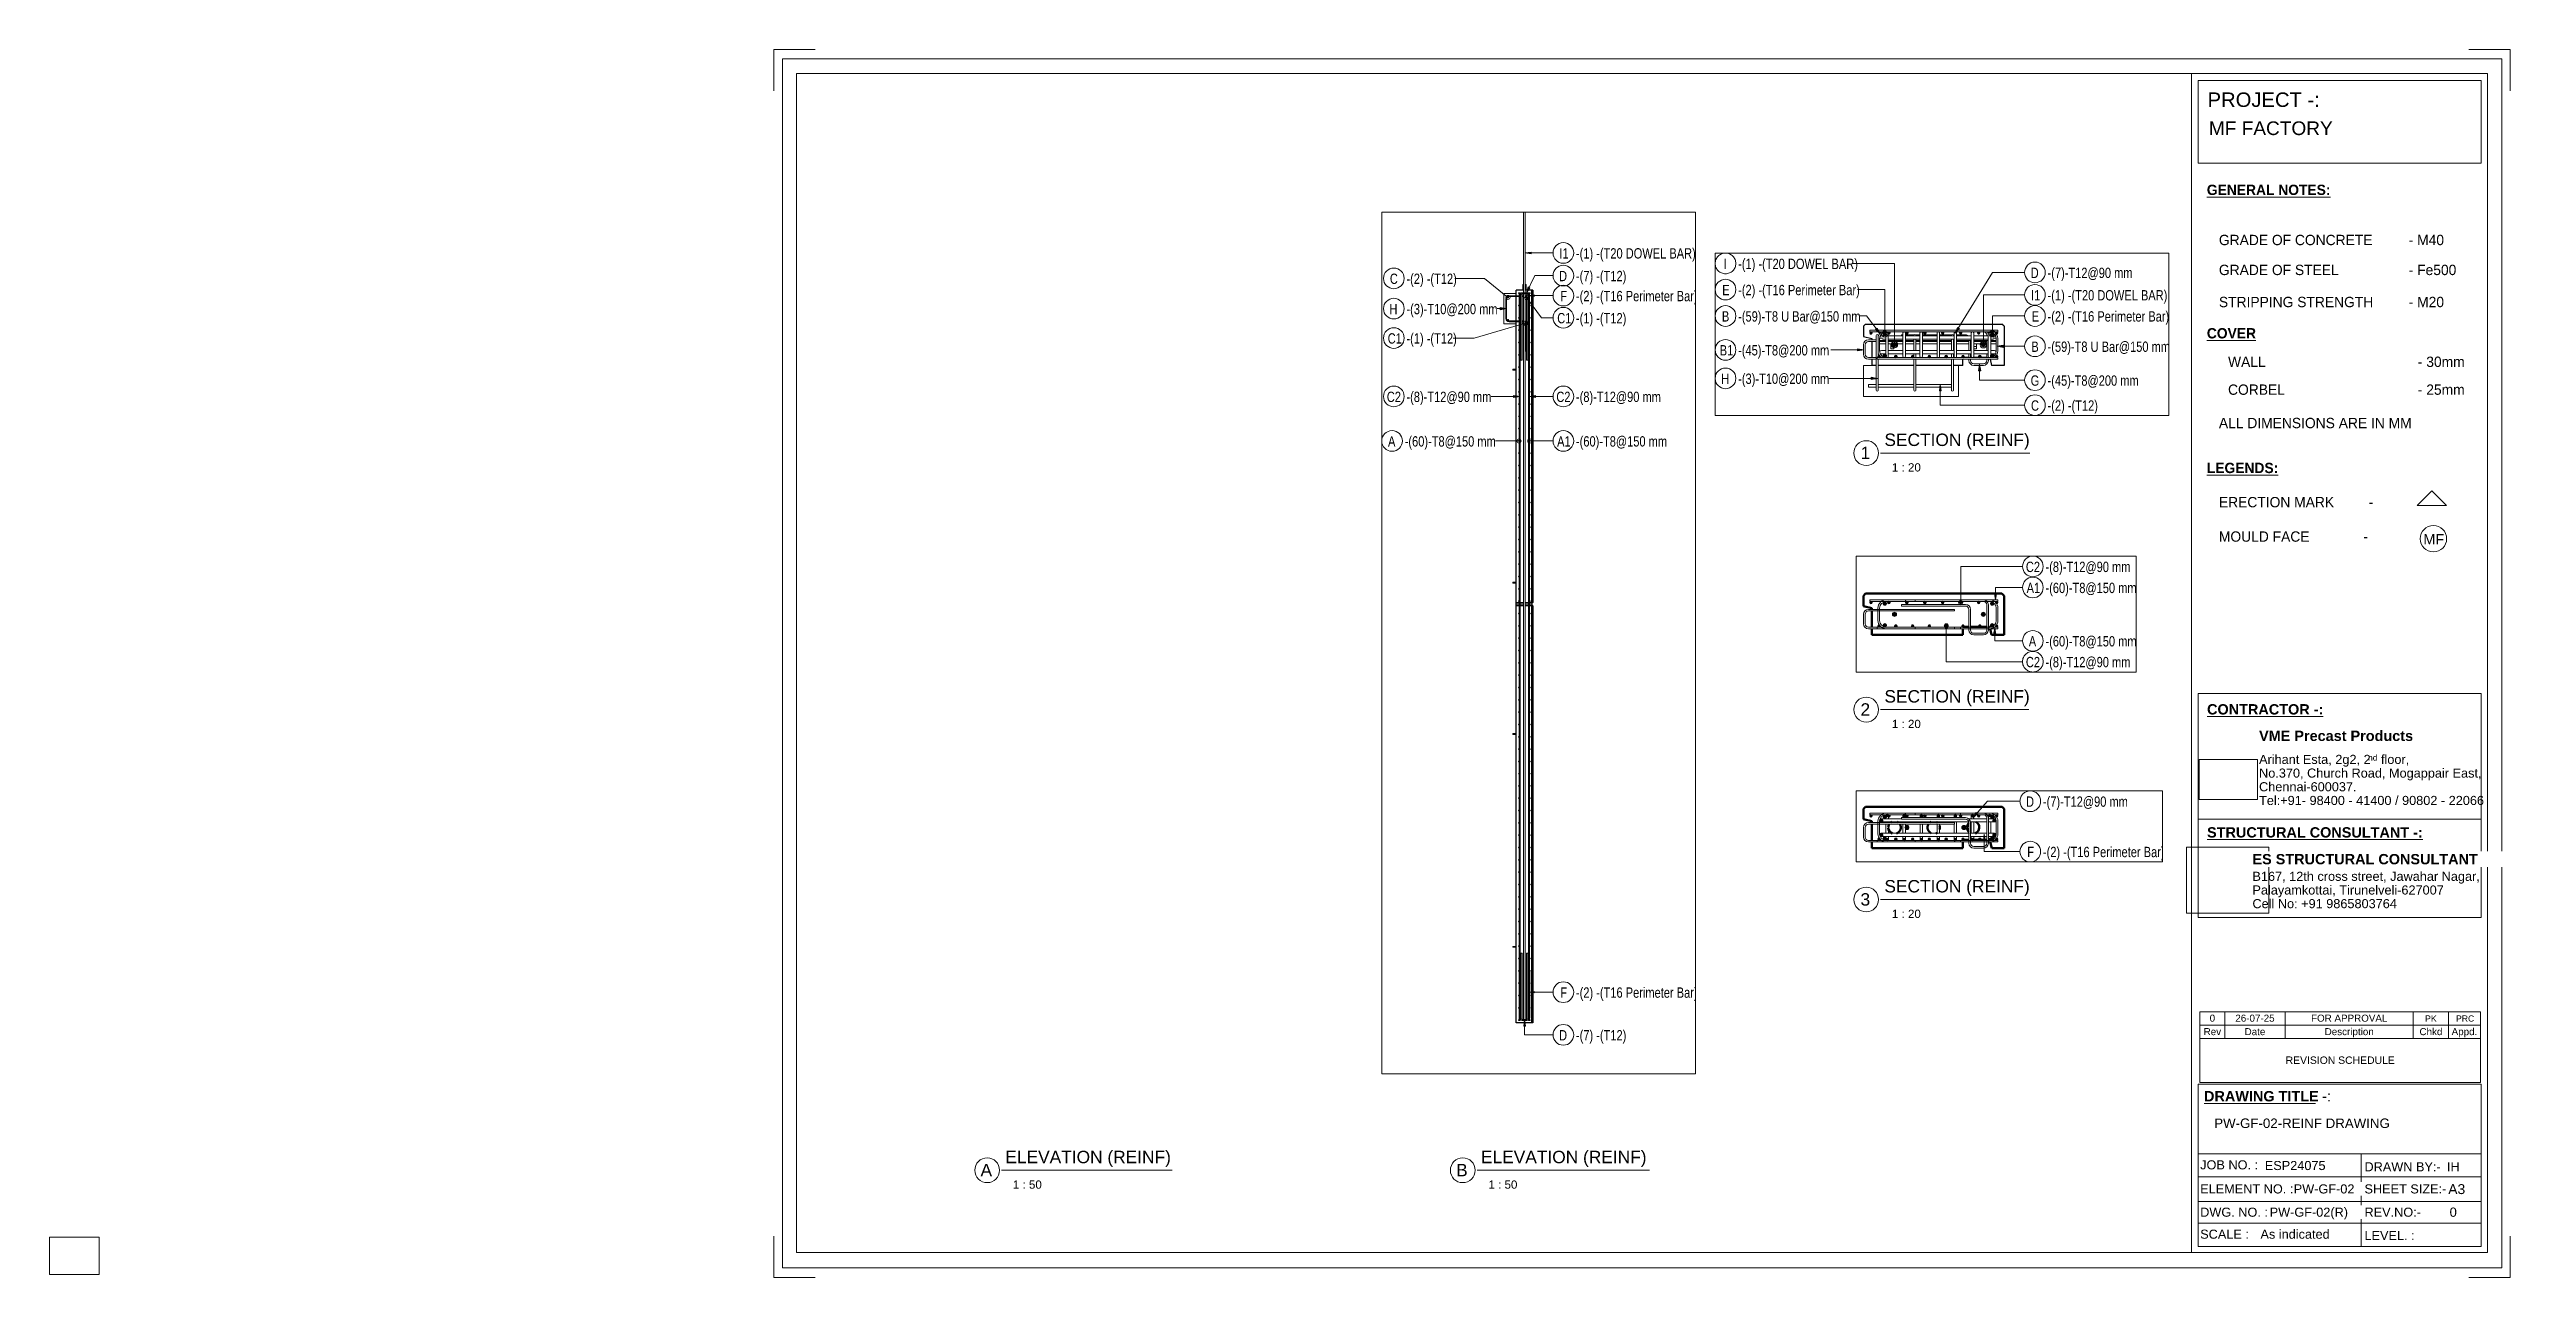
# Paper-space layout 'Layout1' of a CAD drawing. Header units: millimetres. Extents: x 0 to 599, y -1 to 296.
# The model-space entities are those that its viewports show. They can reach past a viewport. Long polylines and large blocks are cut down to what shows.
import ezdxf

# ---------------------------------------------------------------- set-up
doc = ezdxf.new("R2010")
doc.units = ezdxf.units.MM
for name, color, linetype, lineweight in [('A-DETL-THIN', 151, 'Continuous', 18), ('A-GENM', 13, 'Continuous', 18), ('A-WALL', 113, 'Continuous', 25), ('G-ANNO-SCHD', 231, 'Continuous', 9), ('G-ANNO-TEXT', 231, 'Continuous', 9), ('G-ANNO-TTLB', 6, 'Continuous', 9), ('G-ANNO-TTLB-MEDM', 33, 'Continuous', 9), ('G-ANNO-TTLB-THIN', 151, 'Continuous', 9), ('S-BEAM', 12, 'Continuous', 18), ('S-RBAR', 171, 'Continuous', 18), ('S-RBAR-IDEN', 171, 'Continuous', 9)]:
    doc.layers.add(name, color=color, linetype=linetype, lineweight=lineweight)
doc.layers.add('G-ANNO-NPLT', color=191, linetype='Continuous')
doc.styles.add('Arial_10', font='arial.ttf', dxfattribs={"height": 1.8})
doc.styles.add('Arial_11', font='arial.ttf', dxfattribs={"height": 1.7})
doc.styles.add('Arial_12', font='arial.ttf', dxfattribs={"height": 1.5})
doc.styles.add('Arial_13', font='arial.ttf', dxfattribs={"height": 2})
doc.styles.add('Arial_14', font='arial.ttf', dxfattribs={"height": 3})
doc.styles.add('Arial_2', font='arial.ttf', dxfattribs={"height": 3.5})
doc.styles.add('Arial_3', font='arial.ttf', dxfattribs={"height": 2.2})
doc.styles.add('Arial_4', font='arial.ttf', dxfattribs={"height": 2.4})
doc.styles.add('Arial_5', font='arial.ttf', dxfattribs={"height": 2.5})
doc.styles.add('Arial_6', font='arial.ttf', dxfattribs={"height": 1.42976})
doc.styles.add('Arial_7', font='arial.ttf', dxfattribs={"height": 2.25})
doc.styles.add('Arial_8', font='arial.ttf', dxfattribs={"height": 3.3})
doc.styles.add('Arial_9', font='arial.ttf', dxfattribs={"height": 2.3})
doc.styles.add('Arial_B', font='arialbd.ttf', dxfattribs={"height": 2.5})
doc.styles.add('Nirmala UI Semilight', font='NirmalaS.ttf', dxfattribs={"width": 0.8, "height": 125})
doc.styles.add('Nirmala UI Semilight_1', font='NirmalaS.ttf', dxfattribs={"width": 0.8, "height": 50})
doc.styles.add('Nirmala UI Semilight_2', font='NirmalaS.ttf', dxfattribs={"height": 2.5})
doc.styles.add('Nirmala UI Semilight_B', font='', dxfattribs={"height": 2.5})
doc.styles.get('Nirmala UI Semilight_B').set_extended_font_data('Nirmala UI Semilight', bold=True)
picture_1 = doc.add_image_def('image1.jpg', size_in_pixel=(996, 686))
picture_2 = doc.add_image_def('image2.jpg', size_in_pixel=(1600, 1280))

psp = doc.layouts.get("Layout1")

msp = doc.modelspace()

# ---------------------------------------------------------------- texts
at = {"layer": 'S-RBAR-IDEN', "attachment_point": 1}
for s, insert, char_height, width, style in [('I', (9919.9, 20780.92), 50, 16.6751, 'Nirmala UI Semilight_1'), ('-(1) -(T20 DOWEL BAR)', (9989.47, 20780.92), 50, 668.2867, 'Nirmala UI Semilight_1'), ('-(7)-T12@90 mm', (11486.54, 20737.33), 50, 493.8395, 'Nirmala UI Semilight_1'), ('D', (11404.81, 20737.33), 50, 46.1772, 'Nirmala UI Semilight_1'), ('E', (9912.54, 20654.26), 50, 34.6329, 'Nirmala UI Semilight_1'), ('-(2) -(T16 Perimeter Bar)', (9989.47, 20654.26), 50, 699.0715, 'Nirmala UI Semilight_1'), ('I1', (11406.41, 20628.88), 50, 42.3291, 'Nirmala UI Semilight_1'), ('-(1) -(T20 DOWEL BAR)', (11486.54, 20628.88), 50, 668.2867, 'Nirmala UI Semilight_1'), ('-(8)-T12@90 mm', (13124.84, 20619.05), 50, 495.1222, 'Nirmala UI Semilight_1'), ('C2', (13029.91, 20619.05), 50, 78.2447, 'Nirmala UI Semilight_1'), ('B', (9910.94, 20526.7), 50, 38.481, 'Nirmala UI Semilight_1'), ('-(59)-T8 U Bar@150 mm', (9989.47, 20526.7), 50, 710.6158, 'Nirmala UI Semilight_1'), ('E', (11409.61, 20526.7), 50, 34.6329, 'Nirmala UI Semilight_1'), ('-(2) -(T16 Perimeter Bar)', (11486.54, 20526.7), 50, 699.0715, 'Nirmala UI Semilight_1'), ('A1', (13033.59, 20517.25), 50, 69.2658, 'Nirmala UI Semilight_1'), ('-(60)-T8@150 mm', (13124.84, 20517.25), 50, 531.0378, 'Nirmala UI Semilight_1'), ('-(7)-T12@90 mm', (14615.17, 20514.82), 50, 493.8395, 'Nirmala UI Semilight_1'), ('D', (14533.44, 20514.82), 50, 46.1772, 'Nirmala UI Semilight_1'), ('-(59)-T8 U Bar@150 mm', (11486.54, 20380.1), 50, 710.6158, 'Nirmala UI Semilight_1'), ('B', (11408.01, 20380.1), 50, 38.481, 'Nirmala UI Semilight_1'), ('-(45)-T8@200 mm', (9989.47, 20362.76), 50, 542.5821, 'Nirmala UI Semilight_1'), ('B1', (9900.38, 20362.76), 50, 64.135, 'Nirmala UI Semilight_1'), ('F', (14539.28, 20271.25), 50, 32.0675, 'Nirmala UI Semilight_1'), ('-(2) -(T16 Perimeter Bar)', (14615.17, 20271.25), 50, 699.0715, 'Nirmala UI Semilight_1'), ('-(60)-T8@150 mm', (13124.84, 20259.08), 50, 531.0378, 'Nirmala UI Semilight_1'), ('A', (13044.15, 20259.08), 50, 43.6118, 'Nirmala UI Semilight_1'), ('H', (9907.18, 20225.05), 50, 47.4599, 'Nirmala UI Semilight_1'), ('-(3)-T10@200 mm', (9989.47, 20225.05), 50, 531.0378, 'Nirmala UI Semilight_1'), ('G', (11404.81, 20216.32), 50, 46.1772, 'Nirmala UI Semilight_1'), ('-(45)-T8@200 mm', (11486.54, 20216.32), 50, 542.5821, 'Nirmala UI Semilight_1'), ('C2', (13029.91, 20158.4), 50, 78.2447, 'Nirmala UI Semilight_1'), ('-(8)-T12@90 mm', (13124.84, 20158.4), 50, 495.1222, 'Nirmala UI Semilight_1'), ('C', (11406.41, 20095.49), 50, 42.3291, 'Nirmala UI Semilight_1'), ('-(2) -(T12)', (11486.54, 20095.49), 50, 282.194, 'Nirmala UI Semilight_1'), ('I1', (8013.68, 7974.21), 125, 105.8227, 'Nirmala UI Semilight'), ('-(1) -(T20 DOWEL BAR)', (8214.01, 7974.21), 125, 1670.7167, 'Nirmala UI Semilight'), ('-(7) -(T12)', (8214.01, 7700.05), 125, 702.2782, 'Nirmala UI Semilight'), ('D', (8009.68, 7700.05), 125, 115.443, 'Nirmala UI Semilight'), ('-(2) -(T12)', (6163.51, 7666.81), 125, 705.485, 'Nirmala UI Semilight'), ('C', (5963.18, 7666.81), 125, 105.8227, 'Nirmala UI Semilight'), ('-(2) -(T16 Perimeter Bar)', (8214.01, 7457.78), 125, 1747.6787, 'Nirmala UI Semilight'), ('F', (8024.28, 7457.78), 125, 80.1687, 'Nirmala UI Semilight'), ('-(3)-T10@200 mm', (6163.51, 7300.73), 125, 1327.5945, 'Nirmala UI Semilight'), ('H', (5957.78, 7300.73), 125, 118.6497, 'Nirmala UI Semilight'), ('C1', (7987.28, 7190.57), 125, 169.9577, 'Nirmala UI Semilight'), ('-(1) -(T12)', (8214.01, 7190.57), 125, 679.831, 'Nirmala UI Semilight'), ('-(1) -(T12)', (6163.51, 6945.43), 125, 679.831, 'Nirmala UI Semilight'), ('C1', (5936.78, 6945.43), 125, 169.9577, 'Nirmala UI Semilight'), ('C2', (5926.18, 6238.99), 125, 195.6117, 'Nirmala UI Semilight'), ('-(8)-T12@90 mm', (6163.51, 6238.99), 125, 1237.8055, 'Nirmala UI Semilight'), ('C2', (7976.68, 6238.99), 125, 195.6117, 'Nirmala UI Semilight'), ('-(8)-T12@90 mm', (8214.01, 6238.99), 125, 1237.8055, 'Nirmala UI Semilight'), ('-(60)-T8@150 mm', (6142.31, 5700.43), 125, 1327.5945, 'Nirmala UI Semilight'), ('-(60)-T8@150 mm', (8214.01, 5700.43), 125, 1327.5945, 'Nirmala UI Semilight'), ('A', (5940.58, 5700.43), 125, 109.0295, 'Nirmala UI Semilight'), ('A1', (7985.88, 5700.43), 125, 173.1645, 'Nirmala UI Semilight'), ('F', (8024.28, -965.64), 125, 80.1687, 'Nirmala UI Semilight'), ('-(2) -(T16 Perimeter Bar)', (8214.01, -965.64), 125, 1747.6787, 'Nirmala UI Semilight'), ('-(7) -(T12)', (8214.01, -1481.81), 125, 702.2782, 'Nirmala UI Semilight'), ('D', (8009.68, -1481.81), 125, 115.443, 'Nirmala UI Semilight')]:
    msp.add_mtext(s, dxfattribs=dict(at, insert=insert, char_height=char_height, width=width, style=style))

# ---------------------------------------------------------------- blocks, each defined once
blk = doc.blocks.new('ES-Landscape-A3 - ES-Landscape-A3-502445-PW-GF-02-REINF DRAWING')
at = {"layer": 'G-ANNO-TTLB'}
for p, q in [((175.24, 296.27), (185.24, 296.27)), ((175.24, 296.27), (175.24, 286.27)), ((595.24, 296.27), (585.24, 296.27)), ((595.24, 296.27), (595.24, 286.27)), ((519.77, 140.54), (588.2, 140.54)), ((519.77, 86.33), (519.77, 140.54)), ((588.2, 86.33), (588.2, 140.54)), ((519.77, 110.14), (588.2, 110.14)), ((519.77, 6.78), (519.77, 46.03)), ((588.2, 6.78), (588.2, 46.03)), ((559.23, 29.2), (559.23, 6.78)), ((175.24, -0.73), (175.24, 9.27)), ((595.24, -0.73), (595.24, 9.27)), ((175.24, -0.73), (185.24, -0.73)), ((595.24, -0.73), (585.24, -0.73))]:
    blk.add_line(p, q, dxfattribs=at)
at = {"layer": 'G-ANNO-TTLB-MEDM'}
for p, q in [((180.73, 290.44), (180.73, 5.31)), ((180.73, 290.44), (589.79, 290.44)), ((518.17, 290.44), (518.17, 5.31)), ((519.77, 268.77), (519.77, 288.77)), ((519.77, 288.77), (588.2, 288.77)), ((588.2, 288.77), (588.2, 268.77)), ((589.79, 290.44), (589.79, 5.31)), ((588.2, 268.77), (519.77, 268.77)), ((519.77, 86.33), (588.2, 86.33)), ((519.77, 6.78), (588.2, 6.78)), ((180.73, 5.31), (589.79, 5.31))]:
    blk.add_line(p, q, dxfattribs=at)
at = {"layer": 'G-ANNO-TTLB-THIN'}
for p, q in [((177.29, 294.03), (177.29, 1.56)), ((593.23, 294.03), (177.29, 294.03)), ((593.23, 1.56), (593.23, 294.03)), ((519.77, 46.03), (588.2, 46.03)), ((519.77, 29.2), (588.2, 29.2)), ((519.77, 23.64), (588.2, 23.64)), ((519.77, 17.68), (588.2, 17.68)), ((519.77, 12.43), (588.2, 12.43)), ((177.29, 1.56), (593.23, 1.56))]:
    blk.add_line(p, q, dxfattribs=at)
at = {"layer": 'G-ANNO-TTLB', "char_height": 2.2, "attachment_point": 1, "style": 'Arial_3'}
for s, insert, width in [('No.370, Church Road, Mogappair East,', (534.5, 122.37), 63.4135), ('Tel:+91- 98400 - 41400 / 90802 - 22066 ', (534.5, 115.75), 65.2574), ('Chennai-600037.', (534.5, 119.06), 27.6582), ('Cell No: +91 9865803764', (532.9, 90.79), 41.0464), ('Palayamkottai, Tirunelveli-627007', (532.9, 94.09), 54.4346), ('JOB NO. :', (520.26, 27.61), 16.5949), ('DRAWN BY:-', (560, 27.14), 21.7257), ('ELEMENT NO. :', (520.26, 21.79), 26.5359), ('SHEET SIZE:-', (560, 21.79), 23.2489), ('DWG. NO. :', (520.26, 16.16), 19.481), ('REV.NO:-', (560, 16.16), 16.0338), ('SCALE :', (520.26, 10.84), 13.8692), ('LEVEL. :', (560, 10.53), 14.3502)]:
    blk.add_mtext(s, dxfattribs=dict(at, insert=insert, width=width))
at = {"layer": 'G-ANNO-TTLB'}
image = blk.add_image(picture_1, insert=(520, 114.84), size_in_units=(14.11, 9.72), dxfattribs=at)
image.dxf.flags = 7
image = blk.add_image(picture_2, insert=(516.95, 87.39), size_in_units=(19.92, 15.93), dxfattribs=at)
image.dxf.flags = 7
at = {"layer": 'G-ANNO-TTLB', "attachment_point": 1, "bg_fill": 3, "box_fill_scale": 1.25, "bg_fill_color": 256, "bg_fill_true_color": 13158600, "bg_fill_transparency": 0}
for s, insert, char_height, width, style in [('PROJECT -:', (522.05, 285.89), 3.5, 33.3502, 'Arial_2'), ('\\LCONTRACTOR -:', (521.92, 137.94), 2.5, 33.9114, 'Arial_B'), ('\\LSTRUCTURAL CONSULTANT -:', (521.92, 108.18), 2.5, 62.8523, 'Arial_B'), ('\\LDRAWING TITLE', (521.19, 44.36), 2.5, 33.4304, 'Arial_B'), ('A3', (580.27, 21.84), 2.4, 4.9705, 'Arial_4')]:
    blk.add_mtext(s, dxfattribs=dict(at, insert=insert, char_height=char_height, width=width, style=style))
at = {"layer": 'G-ANNO-TTLB', "char_height": 2.5, "attachment_point": 1, "style": 'Arial_B', "bg_fill": 3, "box_fill_scale": 1.25, "bg_fill_color": 256, "bg_fill_true_color": 13158600, "bg_fill_transparency": 0}
for s, insert, width in [('VME Precast Products', (534.5, 131.53), 45.135), ('ES STRUCTURAL CONSULTANT', (532.9, 101.7), 65.6582), ('\\fArial|b1|i0|c0|p34|; ', (548.78, 44.36), 1.2025)]:
    blk.add_mtext(s, dxfattribs=dict(at, insert=insert, width=width))
at = {"layer": 'G-ANNO-TTLB', "attachment_point": 1}
for s, insert, char_height, width, style in [('Arihant Esta, 2g2, 2', (534.5, 125.68), 2.2, 31.9873, 'Arial_3'), ('nd', (560.89, 125.72), 1.43, 2.7257, 'Arial_6'), (' floor,', (563.14, 125.68), 2.2, 9.1392, 'Arial_3'), ('B167, 12th cross street, Jawahar Nagar,', (532.9, 97.4), 2.2, 65.1772, 'Arial_3')]:
    blk.add_mtext(s, dxfattribs=dict(at, insert=insert, char_height=char_height, width=width, style=style))
at = {"layer": 'G-ANNO-TTLB', "insert": (549.77, 44.36), "char_height": 2.5, "width": 2.6456, "attachment_point": 1, "style": 'Arial_5', "bg_fill": 3, "box_fill_scale": 1.25, "bg_fill_color": 256, "bg_fill_true_color": 13158600, "bg_fill_transparency": 0}
blk.add_mtext('-:', dxfattribs=at)
blk = doc.blocks.new('Viewport - M_View Title-1040-PW-GF-02-REINF DRAWING')
at = {"layer": 'G-ANNO-TTLB'}
for start, end in [(360, 180), (180, 0)]:
    blk.add_arc((-3.5, 0), 3, start, end, dxfattribs=at)
blk = doc.blocks.new('M_Rectangular Corbel - M_Rectangular Corbel-2619635-Elevation Right 1')
at = {"layer": 'S-BEAM'}
for p, q in [((20114.61, 7060), (20114.61, 7425)), ((20114.61, 7425), (20264.57, 7425)), ((20114.61, 7060), (20264.57, 7060))]:
    blk.add_line(p, q, dxfattribs=at)
blk = doc.blocks.new('RR spread anchor face based - RR-SA-2_5-150-1726819-Elevation Right 1')
at = {"layer": 'A-GENM'}
for p, q in [((20224.57, 6510), (20229.57, 6510)), ((20224.57, 6510), (20224.57, 6500)), ((20229.57, 6510), (20264.57, 6510)), ((20229.57, 6510), (20229.57, 6500)), ((20229.57, 6500), (20224.57, 6500)), ((20264.57, 6500), (20229.57, 6500))]:
    blk.add_line(p, q, dxfattribs=at)
blk = doc.blocks.new('RR spread anchor face based - RR-SA-5_0-240-1726839-Elevation Right 1')
at = {"layer": 'A-GENM'}
for p, q in [((20347.11, 7534.93), (20344.61, 7529.93)), ((20354.61, 7534.93), (20347.11, 7534.93)), ((20382.11, 7534.93), (20374.61, 7534.93)), ((20384.61, 7529.93), (20382.11, 7534.93)), ((20344.61, 7529.93), (20344.61, 7465)), ((20384.61, 7465), (20384.61, 7529.93))]:
    blk.add_line(p, q, dxfattribs=at)
blk = doc.blocks.new('M_Rectangular Corbel - M_Rectangular Corbel-2619635-Elevation Top 1')
at = {"layer": 'S-BEAM'}
for p, q in [((2031.12, 20264.61), (2071.2, 20264.61)), ((2031.12, 20264.61), (2031.12, 20114.61)), ((2491.2, 20114.61), (2491.2, 20264.57)), ((2491.2, 20114.61), (2031.12, 20114.61))]:
    blk.add_line(p, q, dxfattribs=at)
blk = doc.blocks.new('RR spread anchor face based - RR-SA-5_0-240-1726839-Elevation Top 1')
at = {"layer": 'A-GENM'}
for p, q in [((2163.7, 20355.91), (2163.7, 20368.96)), ((2178.7, 20368.96), (2178.7, 20355.91)), ((2178.7, 20355.71), (2163.7, 20355.71)), ((2163.7, 20355.71), (2163.7, 20344.61)), ((2178.7, 20344.61), (2178.7, 20355.71)), ((2163.7, 20344.61), (2178.7, 20344.61))]:
    blk.add_line(p, q, dxfattribs=at)
blk = doc.blocks.new('RR spread anchor face based - RR-SA-5_0-240-V7-Elevation Top 1')
at = {"layer": 'A-GENM'}
for p, q in [((2578.7, 20380.95), (2578.7, 20384.61)), ((2578.7, 20368.96), (2578.7, 20355.91)), ((2578.7, 20355.71), (2564.34, 20355.71)), ((2578.7, 20344.61), (2578.7, 20355.71)), ((2564.34, 20344.61), (2578.7, 20344.61))]:
    blk.add_line(p, q, dxfattribs=at)
blk = doc.blocks.new('M_Rebar Tag_rfa MARK - ARROW-794226-Elevation Right 1')
at = {"layer": 'S-RBAR-IDEN'}
blk.add_circle((20835.38, 7916.61), 125, dxfattribs=at)
blk = doc.blocks.new('M_Rebar Tag_rfa MARK - DOT 1 MM-794228-Elevation Right 1')
at = {"layer": 'S-RBAR-IDEN'}
blk.add_circle((18784.88, 7609.21), 125, dxfattribs=at)
blk = doc.blocks.new('M_Rebar Tag_rfa Dimension - ARROW-793927-Elevation Right 1')
at = {"layer": 'S-RBAR-IDEN'}
blk.add_circle((18784.88, 7243.13), 125, dxfattribs=at)
blk = doc.blocks.new('M_Rebar Tag_rfa Dimension - DOT-793929-Elevation Right 1')
at = {"layer": 'S-RBAR-IDEN'}
blk.add_circle((20835.38, 5642.83), 125, dxfattribs=at)
blk = doc.blocks.new('M_Rebar Tag_rfa MARK - DOT 1_5-794230-Elevation Top 1')
at = {"layer": 'S-RBAR-IDEN'}
blk.add_circle((2860.67, 20503.66), 50, dxfattribs=at)
blk = doc.blocks.new('M_Rebar Tag_rfa Dimension - ARROW-793927-Elevation Top 1')
at = {"layer": 'S-RBAR-IDEN'}
blk.add_circle((2860.67, 20714.29), 50, dxfattribs=at)
blk = doc.blocks.new('M_Rebar Tag_rfa MARK - ARROW-794226-Elevation Top 1')
at = {"layer": 'S-RBAR-IDEN'}
blk.add_circle((2860.67, 20072.45), 50, dxfattribs=at)
blk = doc.blocks.new('M_Rebar Tag_rfa Dimension - ARROW-793927-Elevation Top 2')
at = {"layer": 'S-RBAR-IDEN'}
blk.add_circle((2850.56, 20494.21), 50, dxfattribs=at)
blk = doc.blocks.new('M_Rebar Tag_rfa Dimension - DOT-793929-Elevation Top 2')
at = {"layer": 'S-RBAR-IDEN'}
blk.add_circle((2850.56, 20596.01), 50, dxfattribs=at)
blk = doc.blocks.new('M_Rebar Tag_rfa Dimension - ARROW-793927-Elevation Top 3')
at = {"layer": 'S-RBAR-IDEN'}
blk.add_circle((2838.13, 20491.78), 50, dxfattribs=at)
blk = doc.blocks.new('M_Rebar Tag_rfa MARK - ARROW-794226-Elevation Top 3')
at = {"layer": 'S-RBAR-IDEN'}
blk.add_circle((2838.13, 20248.21), 50, dxfattribs=at)

# ---------------------------------------------------------------- hatches: boundary and pattern name
at = {"layer": 'S-RBAR'}
h = msp.add_hatch(color=256, dxfattribs=at)
edge = h.paths.add_edge_path()
edge.add_arc((13861.24, 20422.57), 6, 0, 360)
h = msp.add_hatch(color=256, dxfattribs=at)
edge = h.paths.add_edge_path()
edge.add_arc((13943.88, 20422.57), 6, 0, 360)
h = msp.add_hatch(color=256, dxfattribs=at)
edge = h.paths.add_edge_path()
edge.add_arc((14026.51, 20422.57), 6, 0, 360)
h = msp.add_hatch(color=256, dxfattribs=at)
edge = h.paths.add_edge_path()
edge.add_arc((14109.15, 20422.57), 6, 0, 360)
h = msp.add_hatch(color=256, dxfattribs=at)
edge = h.paths.add_edge_path()
edge.add_arc((14191.78, 20422.57), 6, 0, 360)
h = msp.add_hatch(color=256, dxfattribs=at)
edge = h.paths.add_edge_path()
edge.add_arc((14274.42, 20422.57), 6, 0, 360)
h = msp.add_hatch(color=256, dxfattribs=at)
edge = h.paths.add_edge_path()
edge.add_arc((14357.06, 20422.57), 6, 0, 360)
h = msp.add_hatch(color=256, dxfattribs=at)
edge = h.paths.add_edge_path()
edge.add_arc((10631.96, 20421.47), 6, 0, 360)
for points in [[(10628.96, 20416.27), (10634.96, 20416.27), (10637.96, 20421.47), (10634.96, 20426.66), (10628.96, 20426.66), (10625.96, 20421.47)], [(10702.43, 20409.36), (10706.76, 20414.79), (10705.21, 20421.56), (10698.96, 20424.57), (10692.7, 20421.56), (10691.16, 20414.79), (10695.49, 20409.36), (10701.73, 20409.36)], [(10715.81, 20416.27), (10721.81, 20416.27), (10724.81, 20421.47), (10721.81, 20426.66), (10715.81, 20426.66), (10712.81, 20421.47)], [(10802.67, 20416.27), (10808.67, 20416.27), (10811.67, 20421.47), (10808.67, 20426.66), (10802.67, 20426.66), (10799.67, 20421.47)], [(10889.53, 20416.27), (10895.53, 20416.27), (10898.53, 20421.47), (10895.53, 20426.66), (10889.53, 20426.66), (10886.53, 20421.47)], [(10982.39, 20416.27), (10985.39, 20421.47), (10982.39, 20426.66), (10976.39, 20426.66), (10973.39, 20421.47), (10976.39, 20416.27)], [(11063.24, 20416.27), (11069.24, 20416.27), (11072.24, 20421.47), (11069.24, 20426.66), (11063.24, 20426.66), (11060.24, 20421.47)], [(11150.1, 20416.27), (11156.1, 20416.27), (11159.1, 20421.47), (11156.1, 20426.66), (11150.1, 20426.66), (11147.1, 20421.47)], [(11215.49, 20409.36), (11222.43, 20409.36), (11226.76, 20414.79), (11225.21, 20421.56), (11218.96, 20424.57), (11212.7, 20421.56), (11211.16, 20414.79)], [(11236.96, 20416.27), (11242.96, 20416.27), (11245.96, 20421.47), (11242.96, 20426.66), (11236.96, 20426.66), (11233.96, 20421.47)], [(12277.36, 20416.27), (12283.36, 20416.27), (12286.36, 20421.47), (12283.36, 20426.66), (12277.36, 20426.66), (12274.36, 20421.47)], [(12350.83, 20409.36), (12355.16, 20414.79), (12353.62, 20421.56), (12347.36, 20424.57), (12341.11, 20421.56), (12339.56, 20414.79), (12343.89, 20409.36)], [(12364.22, 20416.27), (12370.22, 20416.27), (12373.22, 20421.47), (12370.22, 20426.66), (12364.22, 20426.66), (12361.22, 20421.47)], [(12451.08, 20416.27), (12457.08, 20416.27), (12460.08, 20421.47), (12457.08, 20426.66), (12451.08, 20426.66), (12448.08, 20421.47)], [(12537.94, 20416.27), (12543.94, 20416.27), (12546.94, 20421.47), (12543.94, 20426.66), (12537.94, 20426.66), (12534.94, 20421.47)], [(12624.79, 20416.27), (12630.79, 20416.27), (12633.79, 20421.47), (12630.79, 20426.66), (12624.79, 20426.66), (12621.79, 20421.47)], [(12711.65, 20416.27), (12717.65, 20416.27), (12720.65, 20421.47), (12717.65, 20426.66), (12711.65, 20426.66), (12708.65, 20421.47)], [(12798.51, 20416.27), (12804.51, 20416.27), (12807.51, 20421.47), (12804.51, 20426.66), (12798.51, 20426.66), (12795.51, 20421.47)], [(12870.83, 20409.36), (12875.16, 20414.79), (12873.62, 20421.56), (12867.36, 20424.57), (12861.11, 20421.56), (12859.56, 20414.79), (12863.89, 20409.36)], [(12886.8, 20416.27), (12891.36, 20416.27), (12894.36, 20421.47), (12891.36, 20426.66), (12885.36, 20426.66), (12882.36, 20421.47), (12885.36, 20416.27)], [(13780.13, 20416.27), (13786.13, 20416.27), (13789.13, 20421.47), (13786.13, 20426.66), (13780.13, 20426.66), (13777.13, 20421.47)], [(13850.88, 20409.36), (13853.6, 20409.36), (13857.93, 20414.79), (13856.39, 20421.56), (13850.13, 20424.57), (13843.88, 20421.56), (13842.33, 20414.79), (13846.66, 20409.36)], [(13858.24, 20417.37), (13864.24, 20417.37), (13867.24, 20422.57), (13864.24, 20427.77), (13858.24, 20427.77), (13855.24, 20422.57)], [(13866.99, 20416.27), (13872.99, 20416.27), (13875.99, 20421.47), (13872.99, 20426.66), (13866.99, 20426.66), (13863.99, 20421.47)], [(13940.88, 20417.37), (13946.88, 20417.37), (13949.88, 20422.57), (13946.88, 20427.77), (13940.88, 20427.77), (13937.88, 20422.57)], [(13953.85, 20416.27), (13959.85, 20416.27), (13962.85, 20421.47), (13959.85, 20426.66), (13953.85, 20426.66), (13950.85, 20421.47)], [(14023.51, 20417.37), (14029.51, 20417.37), (14032.51, 20422.57), (14029.51, 20427.77), (14023.51, 20427.77), (14020.51, 20422.57)], [(14040.7, 20416.27), (14046.7, 20416.27), (14049.7, 20421.47), (14046.7, 20426.66), (14040.7, 20426.66), (14037.7, 20421.47)], [(14106.15, 20417.37), (14112.15, 20417.37), (14115.15, 20422.57), (14112.15, 20427.77), (14106.15, 20427.77), (14103.15, 20422.57)], [(14127.56, 20416.27), (14133.56, 20416.27), (14136.56, 20421.47), (14133.56, 20426.66), (14127.56, 20426.66), (14124.56, 20421.47)], [(14188.78, 20417.37), (14194.78, 20417.37), (14197.78, 20422.57), (14194.78, 20427.77), (14188.78, 20427.77), (14185.78, 20422.57)], [(14220.42, 20416.27), (14223.42, 20421.47), (14220.42, 20426.66), (14214.42, 20426.66), (14211.42, 20421.47), (14214.42, 20416.27)], [(14271.42, 20417.37), (14277.42, 20417.37), (14280.42, 20422.57), (14277.42, 20427.77), (14271.42, 20427.77), (14268.42, 20422.57)], [(14301.28, 20416.27), (14307.28, 20416.27), (14310.28, 20421.47), (14307.28, 20426.66), (14301.28, 20426.66), (14298.28, 20421.47)], [(14360.06, 20417.37), (14363.06, 20422.57), (14360.06, 20427.77), (14354.06, 20427.77), (14351.06, 20422.57), (14354.06, 20417.37)], [(14366.66, 20409.36), (14373.6, 20409.36), (14377.93, 20414.79), (14376.39, 20421.56), (14370.13, 20424.57), (14363.88, 20421.56), (14362.33, 20414.79), (14363.8, 20412.94)], [(14388.13, 20416.27), (14394.13, 20416.27), (14397.13, 20421.47), (14394.13, 20426.66), (14388.13, 20426.66), (14385.13, 20421.47)], [(13836.6, 20392.15), (13840.93, 20397.58), (13839.39, 20404.35), (13833.13, 20407.36), (13826.88, 20404.35), (13825.33, 20397.58), (13829.66, 20392.15)], [(14384.6, 20392.15), (14388.93, 20397.58), (14387.39, 20404.35), (14381.13, 20407.36), (14374.88, 20404.35), (14373.33, 20397.58), (14377.66, 20392.15)], [(10745.96, 20354.61), (10753.03, 20357.54), (10755.96, 20364.61), (10753.03, 20371.68), (10745.96, 20374.61), (10738.89, 20371.68), (10736.04, 20364.41), (10738.89, 20357.54)], [(11175.96, 20354.61), (11183.03, 20357.54), (11185.96, 20364.61), (11183.03, 20371.68), (11175.96, 20374.61), (11168.89, 20371.68), (11165.96, 20364.61), (11168.89, 20357.54)], [(12394.36, 20354.61), (12401.43, 20357.54), (12404.36, 20364.61), (12401.43, 20371.68), (12394.36, 20374.61), (12387.29, 20371.68), (12384.36, 20364.61), (12387.29, 20357.54)], [(12824.36, 20354.61), (12831.43, 20357.54), (12834.36, 20364.61), (12831.43, 20371.68), (12824.36, 20374.61), (12817.29, 20371.68), (12814.36, 20364.61), (12817.29, 20357.54)], [(13957.13, 20354.61), (13964.2, 20357.54), (13967.13, 20364.61), (13964.2, 20371.68), (13957.13, 20374.61), (13950.06, 20371.68), (13947.13, 20364.61), (13950.06, 20357.54)], [(14232.66, 20354.61), (14239.74, 20357.54), (14242.66, 20364.61), (14239.74, 20371.68), (14232.66, 20374.61), (14225.59, 20371.68), (14222.66, 20364.61), (14225.59, 20357.54)], [(13836.6, 20321.34), (13840.93, 20326.77), (13839.39, 20333.53), (13833.13, 20336.55), (13826.88, 20333.53), (13825.33, 20326.77), (13829.66, 20321.34)], [(14377.66, 20321.34), (14384.6, 20321.34), (14388.89, 20326.97), (14387.39, 20333.53), (14381.13, 20336.55), (14374.88, 20333.53), (14373.33, 20326.77)], [(10701.73, 20304.67), (10702.43, 20304.67), (10706.76, 20310.1), (10705.13, 20316.9), (10698.96, 20319.88), (10692.7, 20316.87), (10691.16, 20310.1), (10695.49, 20304.67)], [(11222.43, 20304.67), (11226.76, 20310.1), (11225.13, 20316.9), (11218.96, 20319.88), (11212.7, 20316.87), (11211.16, 20310.1), (11215.49, 20304.67), (11216.39, 20304.67)], [(12350.83, 20304.67), (12355.16, 20310.1), (12353.62, 20316.87), (12347.36, 20319.88), (12341.11, 20316.87), (12339.56, 20310.1), (12343.89, 20304.67)], [(12870.83, 20304.67), (12875.16, 20310.1), (12873.62, 20316.87), (12867.36, 20319.88), (12861.11, 20316.87), (12859.56, 20310.1), (12863.89, 20304.67)], [(13850.88, 20304.67), (13853.6, 20304.67), (13857.93, 20310.1), (13856.39, 20316.87), (13850.13, 20319.88), (13843.88, 20316.87), (13842.33, 20310.1), (13846.66, 20304.67)], [(14373.6, 20304.67), (14377.93, 20310.1), (14376.39, 20316.87), (14370.13, 20319.88), (14363.88, 20316.87), (14362.33, 20310.1), (14366.66, 20304.67)], [(10673.96, 20302.47), (10676.96, 20307.67), (10673.96, 20312.87), (10667.96, 20312.87), (10664.96, 20307.67), (10667.96, 20302.47)], [(10749.24, 20302.47), (10755.24, 20302.47), (10758.24, 20307.67), (10755.24, 20312.87), (10749.24, 20312.87), (10746.24, 20307.67)], [(10836.53, 20302.47), (10839.53, 20307.67), (10836.53, 20312.87), (10830.53, 20312.87), (10827.53, 20307.67), (10830.53, 20302.47)], [(10911.81, 20302.47), (10917.81, 20302.47), (10920.81, 20307.67), (10917.81, 20312.87), (10911.81, 20312.87), (10908.81, 20307.67)], [(10993.1, 20302.47), (10999.1, 20302.47), (11002.1, 20307.67), (10999.1, 20312.87), (10993.1, 20312.87), (10990.1, 20307.67)], [(11079.15, 20302.47), (11080.39, 20302.47), (11083.39, 20307.67), (11080.39, 20312.87), (11074.39, 20312.87), (11071.39, 20307.67), (11074.39, 20302.47)], [(11155.67, 20302.47), (11161.67, 20302.47), (11164.67, 20307.67), (11161.67, 20312.87), (11155.67, 20312.87), (11152.67, 20307.67)], [(11236.96, 20302.47), (11242.96, 20302.47), (11245.96, 20307.67), (11242.96, 20312.87), (11236.96, 20312.87), (11233.96, 20307.67)], [(12316.36, 20302.47), (12322.36, 20302.47), (12325.36, 20307.67), (12322.36, 20312.87), (12316.36, 20312.87), (12313.36, 20307.67)], [(12397.65, 20302.47), (12403.65, 20302.47), (12406.65, 20307.67), (12403.65, 20312.87), (12397.65, 20312.87), (12394.65, 20307.67)], [(12478.94, 20302.47), (12484.94, 20302.47), (12487.94, 20307.67), (12484.94, 20312.87), (12478.94, 20312.87), (12475.94, 20307.67)], [(12560.22, 20302.47), (12566.22, 20302.47), (12569.22, 20307.67), (12566.22, 20312.87), (12560.22, 20312.87), (12557.22, 20307.67)], [(12641.51, 20302.47), (12647.51, 20302.47), (12650.51, 20307.67), (12647.51, 20312.87), (12641.51, 20312.87), (12638.51, 20307.67)], [(12722.79, 20302.47), (12728.79, 20302.47), (12731.79, 20307.67), (12728.79, 20312.87), (12722.79, 20312.87), (12719.79, 20307.67)], [(12810.08, 20302.47), (12813.08, 20307.67), (12810.08, 20312.87), (12804.08, 20312.87), (12801.08, 20307.67), (12804.08, 20302.47)], [(12886.8, 20302.47), (12891.36, 20302.47), (12894.36, 20307.67), (12891.36, 20312.87), (12885.36, 20312.87), (12882.36, 20307.67), (12885.36, 20302.47)], [(13819.13, 20302.47), (13825.13, 20302.47), (13828.13, 20307.67), (13825.13, 20312.87), (13819.13, 20312.87), (13816.13, 20307.67)], [(13858.24, 20301.37), (13864.24, 20301.37), (13867.24, 20306.57), (13864.24, 20311.77), (13858.24, 20311.77), (13855.24, 20306.57)], [(13900.42, 20302.47), (13906.42, 20302.47), (13909.42, 20307.67), (13906.42, 20312.87), (13900.42, 20312.87), (13897.42, 20307.67)], [(13940.88, 20301.37), (13946.88, 20301.37), (13949.88, 20306.57), (13946.88, 20311.77), (13940.88, 20311.77), (13937.88, 20306.57)], [(13987.7, 20302.47), (13990.7, 20307.67), (13987.7, 20312.87), (13981.7, 20312.87), (13978.7, 20307.67), (13981.7, 20302.47)], [(14023.51, 20301.37), (14029.51, 20301.37), (14032.51, 20306.57), (14029.51, 20311.77), (14023.51, 20311.77), (14020.51, 20306.57)], [(14062.99, 20302.47), (14068.99, 20302.47), (14071.99, 20307.67), (14068.99, 20312.87), (14062.99, 20312.87), (14059.99, 20307.67)], [(14106.15, 20301.37), (14112.15, 20301.37), (14115.15, 20306.57), (14112.15, 20311.77), (14106.15, 20311.77), (14103.15, 20306.57)], [(14144.28, 20302.47), (14150.28, 20302.47), (14153.28, 20307.67), (14150.28, 20312.87), (14144.28, 20312.87), (14141.28, 20307.67)], [(14188.78, 20301.37), (14194.78, 20301.37), (14197.78, 20306.57), (14194.78, 20311.77), (14188.78, 20311.77), (14185.78, 20306.57)], [(14225.56, 20302.47), (14231.56, 20302.47), (14234.56, 20307.67), (14231.56, 20312.87), (14225.56, 20312.87), (14222.56, 20307.67)], [(14271.42, 20301.37), (14277.42, 20301.37), (14280.42, 20306.57), (14277.42, 20311.77), (14271.42, 20311.77), (14268.42, 20306.57)], [(14312.85, 20302.47), (14315.85, 20307.67), (14312.85, 20312.87), (14306.85, 20312.87), (14303.85, 20307.67), (14306.85, 20302.47)], [(14360.06, 20301.37), (14363.06, 20306.57), (14360.06, 20311.77), (14354.06, 20311.77), (14351.06, 20306.57), (14354.06, 20301.37)], [(14388.13, 20302.47), (14394.13, 20302.47), (14397.13, 20307.67), (14394.13, 20312.87), (14388.13, 20312.87), (14385.13, 20307.67)], [(7524.44, 7427), (7528.22, 7431.22), (7524.44, 7435), (7520.44, 7431)], [(7656.44, 7427), (7660.22, 7431.22), (7656.44, 7435), (7652.44, 7431)], [(7391.83, 7373.89), (7397.83, 7379.89), (7391.83, 7385.89), (7385.83, 7379.89)], [(7616.48, 7372.17), (7622.48, 7378.17), (7616.48, 7384.17), (7610.48, 7378.17)], [(7524.44, 7277.98), (7528.44, 7281.98), (7524.44, 7285.98), (7520.44, 7281.98)], [(7656.44, 7277.98), (7660.44, 7281.98), (7656.44, 7285.98), (7652.44, 7281.98)], [(7524.44, 7128.97), (7528.44, 7132.97), (7524.44, 7136.97), (7520.44, 7132.97)], [(7656.44, 7128.97), (7660.44, 7132.97), (7656.44, 7136.97), (7652.44, 7132.97)], [(7391.83, 7098.83), (7397.83, 7104.83), (7391.83, 7110.83), (7385.83, 7104.83)], [(7600.82, 7062.29), (7606.82, 7068.29), (7600.82, 7074.29), (7594.82, 7068.29)], [(7524.44, 6979.95), (7528.44, 6983.95), (7524.44, 6987.95), (7520.44, 6983.95)], [(7656.44, 6979.95), (7660.44, 6983.95), (7656.44, 6987.95), (7652.44, 6983.95)], [(7524.44, 6830.93), (7528.44, 6834.93), (7524.44, 6838.93), (7520.44, 6834.93)], [(7656.44, 6830.93), (7660.44, 6834.93), (7656.44, 6838.93), (7652.44, 6834.93)], [(7524.44, 6681.92), (7528.44, 6685.92), (7524.44, 6689.92), (7520.44, 6685.92)], [(7656.44, 6681.92), (7660.44, 6685.92), (7656.44, 6689.92), (7652.44, 6685.92)], [(7524.44, 6532.9), (7528.44, 6536.9), (7524.44, 6540.9), (7520.44, 6536.9)], [(7656.44, 6532.9), (7660.44, 6536.9), (7656.44, 6540.9), (7652.44, 6536.9)], [(7524.44, 6383.88), (7528.44, 6387.88), (7524.44, 6391.88), (7520.44, 6387.88)], [(7656.44, 6383.88), (7660.44, 6387.88), (7656.44, 6391.88), (7652.44, 6387.88)], [(7524.44, 6234.86), (7528.44, 6238.86), (7524.44, 6242.86), (7520.44, 6238.86)], [(7656.44, 6234.86), (7660.44, 6238.86), (7656.44, 6242.86), (7652.44, 6238.86)], [(7524.44, 6085.85), (7528.44, 6089.85), (7524.44, 6093.85), (7520.44, 6089.85)], [(7656.44, 6085.85), (7660.44, 6089.85), (7656.44, 6093.85), (7652.44, 6089.85)], [(7524.44, 5936.83), (7528.44, 5940.83), (7524.44, 5944.83), (7520.44, 5940.83)], [(7656.44, 5936.83), (7660.44, 5940.83), (7656.44, 5944.83), (7652.44, 5940.83)], [(7524.44, 5787.81), (7528.44, 5791.81), (7524.44, 5795.81), (7520.44, 5791.81)], [(7656.44, 5787.81), (7660.44, 5791.81), (7656.44, 5795.81), (7652.44, 5791.81)], [(7524.44, 5638.8), (7528.44, 5642.8), (7524.44, 5646.8), (7520.44, 5642.8)], [(7656.44, 5638.8), (7660.44, 5642.8), (7656.44, 5646.8), (7652.44, 5642.8)], [(7524.44, 5489.78), (7528.44, 5493.78), (7524.44, 5497.78), (7520.44, 5493.78)], [(7656.44, 5489.78), (7660.44, 5493.78), (7656.44, 5497.78), (7652.44, 5493.78)], [(7524.44, 5340.76), (7528.44, 5344.76), (7524.44, 5348.76), (7520.44, 5344.76)], [(7656.44, 5340.76), (7660.44, 5344.76), (7656.44, 5348.76), (7652.44, 5344.76)], [(7524.44, 5191.75), (7528.44, 5195.75), (7524.44, 5199.75), (7520.44, 5195.75)], [(7656.44, 5191.75), (7660.44, 5195.75), (7656.44, 5199.75), (7652.44, 5195.75)], [(7524.44, 5042.73), (7528.44, 5046.73), (7524.44, 5050.73), (7520.44, 5046.73)], [(7656.44, 5042.73), (7660.44, 5046.73), (7656.44, 5050.73), (7652.44, 5046.73)], [(7524.44, 4893.71), (7528.44, 4897.71), (7524.44, 4901.71), (7520.44, 4897.71)], [(7656.44, 4893.71), (7660.44, 4897.71), (7656.44, 4901.71), (7652.44, 4897.71)], [(7524.44, 4744.69), (7528.44, 4748.69), (7524.44, 4752.69), (7520.44, 4748.69)], [(7656.44, 4744.69), (7660.44, 4748.69), (7656.44, 4752.69), (7652.44, 4748.69)], [(7524.44, 4595.68), (7528.44, 4599.68), (7524.44, 4603.68), (7520.44, 4599.68)], [(7656.44, 4595.68), (7660.44, 4599.68), (7656.44, 4603.68), (7652.44, 4599.68)], [(7524.44, 4446.66), (7528.44, 4450.66), (7524.44, 4454.66), (7520.44, 4450.66)], [(7656.44, 4446.66), (7660.44, 4450.66), (7656.44, 4454.66), (7652.44, 4450.66)], [(7524.44, 4297.64), (7528.44, 4301.64), (7524.44, 4305.64), (7520.44, 4301.64)], [(7656.44, 4297.64), (7660.44, 4301.64), (7656.44, 4305.64), (7652.44, 4301.64)], [(7524.44, 4148.63), (7528.44, 4152.63), (7524.44, 4156.63), (7520.44, 4152.63)], [(7656.44, 4148.63), (7660.44, 4152.63), (7656.44, 4156.63), (7652.44, 4152.63)], [(7524.44, 3999.61), (7528.44, 4003.61), (7524.44, 4007.61), (7520.44, 4003.61)], [(7656.44, 3999.61), (7660.44, 4003.61), (7656.44, 4007.61), (7652.44, 4003.61)], [(7524.44, 3850.59), (7528.44, 3854.59), (7524.44, 3858.59), (7520.44, 3854.59)], [(7656.44, 3850.59), (7660.44, 3854.59), (7656.44, 3858.59), (7652.44, 3854.59)], [(7524.44, 3701.58), (7528.44, 3705.58), (7524.44, 3709.58), (7520.44, 3705.58)], [(7656.44, 3701.58), (7660.44, 3705.58), (7656.44, 3709.58), (7652.44, 3705.58)], [(7524.44, 3552.56), (7528.44, 3556.56), (7524.44, 3560.56), (7520.44, 3556.56)], [(7656.44, 3552.56), (7660.44, 3556.56), (7656.44, 3560.56), (7652.44, 3556.56)], [(7524.44, 3403.54), (7528.44, 3407.54), (7524.44, 3411.54), (7520.44, 3407.54)], [(7656.44, 3403.54), (7660.44, 3407.54), (7656.44, 3411.54), (7652.44, 3407.54)], [(7524.44, 3254.53), (7528.44, 3258.53), (7524.44, 3262.53), (7520.44, 3258.53)], [(7656.44, 3254.53), (7660.44, 3258.53), (7656.44, 3262.53), (7652.44, 3258.53)], [(7524.44, 3105.51), (7528.44, 3109.51), (7524.44, 3113.51), (7520.44, 3109.51)], [(7656.44, 3105.51), (7660.44, 3109.51), (7656.44, 3113.51), (7652.44, 3109.51)], [(7524.44, 2956.49), (7528.44, 2960.49), (7524.44, 2964.49), (7520.44, 2960.49)], [(7656.44, 2956.49), (7660.44, 2960.49), (7656.44, 2964.49), (7652.44, 2960.49)], [(7524.44, 2807.47), (7528.44, 2811.47), (7524.44, 2815.47), (7520.44, 2811.47)], [(7656.44, 2807.47), (7660.44, 2811.47), (7656.44, 2815.47), (7652.44, 2811.47)], [(7524.44, 2658.46), (7528.44, 2662.46), (7524.44, 2666.46), (7520.44, 2662.46)], [(7656.44, 2658.46), (7660.44, 2662.46), (7656.44, 2666.46), (7652.44, 2662.46)], [(7524.44, 2509.44), (7528.44, 2513.44), (7524.44, 2517.44), (7520.44, 2513.44)], [(7656.44, 2509.44), (7660.44, 2513.44), (7656.44, 2517.44), (7652.44, 2513.44)], [(7524.44, 2360.42), (7528.44, 2364.42), (7524.44, 2368.42), (7520.44, 2364.42)], [(7656.44, 2360.42), (7660.44, 2364.42), (7656.44, 2368.42), (7652.44, 2364.42)], [(7524.44, 2211.41), (7528.44, 2215.41), (7524.44, 2219.41), (7520.44, 2215.41)], [(7656.44, 2211.41), (7660.44, 2215.41), (7656.44, 2219.41), (7652.44, 2215.41)], [(7524.44, 2062.39), (7528.44, 2066.39), (7524.44, 2070.39), (7520.44, 2066.39)], [(7656.44, 2062.39), (7660.44, 2066.39), (7656.44, 2070.39), (7652.44, 2066.39)], [(7524.44, 1913.37), (7528.44, 1917.37), (7524.44, 1921.37), (7520.44, 1917.37)], [(7656.44, 1913.37), (7660.44, 1917.37), (7656.44, 1921.37), (7652.44, 1917.37)], [(7524.44, 1764.36), (7528.44, 1768.36), (7524.44, 1772.36), (7520.44, 1768.36)], [(7656.44, 1764.36), (7660.44, 1768.36), (7656.44, 1772.36), (7652.44, 1768.36)], [(7524.44, 1615.34), (7528.44, 1619.34), (7524.44, 1623.34), (7520.44, 1619.34)], [(7656.44, 1615.34), (7660.44, 1619.34), (7656.44, 1623.34), (7652.44, 1619.34)], [(7524.44, 1466.32), (7528.44, 1470.32), (7524.44, 1474.32), (7520.44, 1470.32)], [(7656.44, 1466.32), (7660.44, 1470.32), (7656.44, 1474.32), (7652.44, 1470.32)], [(7524.44, 1317.31), (7528.44, 1321.31), (7524.44, 1325.31), (7520.44, 1321.31)], [(7656.44, 1317.31), (7660.44, 1321.31), (7656.44, 1325.31), (7652.44, 1321.31)], [(7524.44, 1168.29), (7528.44, 1172.29), (7524.44, 1176.29), (7520.44, 1172.29)], [(7656.44, 1168.29), (7660.44, 1172.29), (7656.44, 1176.29), (7652.44, 1172.29)], [(7524.44, 1019.27), (7528.44, 1023.27), (7524.44, 1027.27), (7520.44, 1023.27)], [(7656.44, 1019.27), (7660.44, 1023.27), (7656.44, 1027.27), (7652.44, 1023.27)], [(7524.44, 870.25), (7528.44, 874.25), (7524.44, 878.25), (7520.44, 874.25)], [(7656.44, 870.25), (7660.44, 874.25), (7656.44, 878.25), (7652.44, 874.25)], [(7524.44, 721.24), (7528.44, 725.24), (7524.44, 729.24), (7520.44, 725.24)], [(7656.44, 721.24), (7660.44, 725.24), (7656.44, 729.24), (7652.44, 725.24)], [(7524.44, 572.22), (7528.44, 576.22), (7524.44, 580.22), (7520.44, 576.22)], [(7656.44, 572.22), (7660.44, 576.22), (7656.44, 580.22), (7652.44, 576.22)], [(7524.44, 423.2), (7528.44, 427.2), (7524.44, 431.2), (7520.44, 427.2)], [(7656.44, 423.2), (7660.44, 427.2), (7656.44, 431.2), (7652.44, 427.2)], [(7524.44, 274.19), (7528.44, 278.19), (7524.44, 282.19), (7520.44, 278.19)], [(7656.44, 274.19), (7660.44, 278.19), (7656.44, 282.19), (7652.44, 278.19)], [(7524.44, 125.17), (7528.44, 129.17), (7524.44, 133.17), (7520.44, 129.17)], [(7656.44, 125.17), (7660.44, 129.17), (7656.44, 133.17), (7652.44, 129.17)], [(7524.44, -23.85), (7528.44, -19.85), (7524.44, -15.85), (7520.44, -19.85)], [(7656.44, -23.85), (7660.44, -19.85), (7656.44, -15.85), (7652.44, -19.85)], [(7524.44, -172.86), (7528.44, -168.86), (7524.44, -164.86), (7520.44, -168.86)], [(7656.44, -172.86), (7660.44, -168.86), (7656.44, -164.86), (7652.44, -168.86)], [(7524.44, -321.88), (7528.44, -317.88), (7524.44, -313.88), (7520.44, -317.88)], [(7656.44, -321.88), (7660.44, -317.88), (7656.44, -313.88), (7652.44, -317.88)], [(7524.44, -470.9), (7528.44, -466.9), (7524.44, -462.9), (7520.44, -466.9)], [(7656.44, -470.9), (7660.44, -466.9), (7656.44, -462.9), (7652.44, -466.9)], [(7524.44, -619.92), (7528.44, -615.92), (7524.44, -611.92), (7520.44, -615.92)], [(7656.44, -619.92), (7660.44, -615.92), (7656.44, -611.92), (7652.44, -615.92)], [(7524.44, -768.93), (7528.44, -764.93), (7524.44, -760.93), (7520.44, -764.93)], [(7656.44, -768.93), (7660.44, -764.93), (7656.44, -760.93), (7652.44, -764.93)], [(7524.44, -917.95), (7528.44, -913.95), (7524.44, -909.95), (7520.44, -913.95)], [(7656.44, -917.95), (7660.44, -913.95), (7656.44, -909.95), (7652.44, -913.95)], [(7524.44, -1066.97), (7528.44, -1062.97), (7524.44, -1058.97), (7520.44, -1062.97)], [(7656.44, -1066.97), (7660.44, -1062.97), (7656.44, -1058.97), (7652.44, -1062.97)], [(7524.44, -1215.98), (7528.44, -1211.98), (7524.44, -1207.98), (7520.44, -1211.98)], [(7656.44, -1215.98), (7660.44, -1211.98), (7656.44, -1207.98), (7652.44, -1211.98)], [(7524.44, -1365), (7528.44, -1361), (7524.44, -1357), (7520.44, -1361)], [(7656.44, -1365), (7660.44, -1361), (7656.44, -1357), (7652.44, -1361)]]:
    msp.add_hatch(color=256, dxfattribs=at).paths.add_polyline_path(points)
h = msp.add_hatch(color=256, dxfattribs=at)
edge = h.paths.add_edge_path()
edge.add_arc((10698.96, 20416.57), 8, 0, 360)
h = msp.add_hatch(color=256, dxfattribs=at)
edge = h.paths.add_edge_path()
edge.add_arc((10718.81, 20421.47), 6, 0, 360)
h = msp.add_hatch(color=256, dxfattribs=at)
edge = h.paths.add_edge_path()
edge.add_arc((10805.67, 20421.47), 6, 0, 360)
h = msp.add_hatch(color=256, dxfattribs=at)
edge = h.paths.add_edge_path()
edge.add_arc((10892.53, 20421.47), 6, 0, 360)
h = msp.add_hatch(color=256, dxfattribs=at)
edge = h.paths.add_edge_path()
edge.add_arc((10979.39, 20421.47), 6, 0, 360)
h = msp.add_hatch(color=256, dxfattribs=at)
edge = h.paths.add_edge_path()
edge.add_arc((11066.24, 20421.47), 6, 0, 360)
h = msp.add_hatch(color=256, dxfattribs=at)
edge = h.paths.add_edge_path()
edge.add_arc((11153.1, 20421.47), 6, 0, 360)
h = msp.add_hatch(color=256, dxfattribs=at)
edge = h.paths.add_edge_path()
edge.add_arc((11218.96, 20416.57), 8, 0, 360)
h = msp.add_hatch(color=256, dxfattribs=at)
edge = h.paths.add_edge_path()
edge.add_arc((11239.96, 20421.47), 6, 0, 360)
h = msp.add_hatch(color=256, dxfattribs=at)
edge = h.paths.add_edge_path()
edge.add_arc((12280.36, 20421.47), 6, 0, 360)
h = msp.add_hatch(color=256, dxfattribs=at)
edge = h.paths.add_edge_path()
edge.add_arc((12347.36, 20416.57), 8, 0, 360)
h = msp.add_hatch(color=256, dxfattribs=at)
edge = h.paths.add_edge_path()
edge.add_arc((12367.22, 20421.47), 6, 0, 360)
h = msp.add_hatch(color=256, dxfattribs=at)
edge = h.paths.add_edge_path()
edge.add_arc((12454.08, 20421.47), 6, 0, 360)
h = msp.add_hatch(color=256, dxfattribs=at)
edge = h.paths.add_edge_path()
edge.add_arc((12540.94, 20421.47), 6, 0, 360)
h = msp.add_hatch(color=256, dxfattribs=at)
edge = h.paths.add_edge_path()
edge.add_arc((12627.79, 20421.47), 6, 0, 360)
h = msp.add_hatch(color=256, dxfattribs=at)
edge = h.paths.add_edge_path()
edge.add_arc((12714.65, 20421.47), 6, 0, 360)
h = msp.add_hatch(color=256, dxfattribs=at)
edge = h.paths.add_edge_path()
edge.add_arc((12801.51, 20421.47), 6, 0, 360)
h = msp.add_hatch(color=256, dxfattribs=at)
edge = h.paths.add_edge_path()
edge.add_arc((12867.36, 20416.57), 8, 0, 360)
h = msp.add_hatch(color=256, dxfattribs=at)
edge = h.paths.add_edge_path()
edge.add_arc((12888.36, 20421.47), 6, 0, 360)
h = msp.add_hatch(color=256, dxfattribs=at)
edge = h.paths.add_edge_path()
edge.add_arc((13783.13, 20421.47), 6, 0, 360)
h = msp.add_hatch(color=256, dxfattribs=at)
edge = h.paths.add_edge_path()
edge.add_arc((13850.13, 20416.57), 8, 0, 360)
h = msp.add_hatch(color=256, dxfattribs=at)
edge = h.paths.add_edge_path()
edge.add_arc((13869.99, 20421.47), 6, 0, 360)
h = msp.add_hatch(color=256, dxfattribs=at)
edge = h.paths.add_edge_path()
edge.add_arc((13956.85, 20421.47), 6, 0, 360)
h = msp.add_hatch(color=256, dxfattribs=at)
edge = h.paths.add_edge_path()
edge.add_arc((14043.7, 20421.47), 6, 0, 360)
h = msp.add_hatch(color=256, dxfattribs=at)
edge = h.paths.add_edge_path()
edge.add_arc((14130.56, 20421.47), 6, 0, 360)
h = msp.add_hatch(color=256, dxfattribs=at)
edge = h.paths.add_edge_path()
edge.add_arc((14217.42, 20421.47), 6, 0, 360)
h = msp.add_hatch(color=256, dxfattribs=at)
edge = h.paths.add_edge_path()
edge.add_arc((14304.28, 20421.47), 6, 0, 360)
h = msp.add_hatch(color=256, dxfattribs=at)
edge = h.paths.add_edge_path()
edge.add_arc((14370.13, 20416.57), 8, 0, 360)
h = msp.add_hatch(color=256, dxfattribs=at)
edge = h.paths.add_edge_path()
edge.add_arc((14391.13, 20421.47), 6, 0, 360)
h = msp.add_hatch(color=256, dxfattribs=at)
edge = h.paths.add_edge_path()
edge.add_arc((13833.13, 20399.36), 8, 0, 360)
h = msp.add_hatch(color=256, dxfattribs=at)
edge = h.paths.add_edge_path()
edge.add_arc((14381.13, 20399.36), 8, 0, 360)
h = msp.add_hatch(color=256, dxfattribs=at)
edge = h.paths.add_edge_path()
edge.add_arc((10745.96, 20364.61), 10, 0, 360)
h = msp.add_hatch(color=256, dxfattribs=at)
edge = h.paths.add_edge_path()
edge.add_arc((11175.96, 20364.61), 10, 0, 360)
h = msp.add_hatch(color=256, dxfattribs=at)
edge = h.paths.add_edge_path()
edge.add_arc((12394.36, 20364.61), 10, 0, 360)
h = msp.add_hatch(color=256, dxfattribs=at)
edge = h.paths.add_edge_path()
edge.add_arc((12824.36, 20364.61), 10, 0, 360)
h = msp.add_hatch(color=256, dxfattribs=at)
edge = h.paths.add_edge_path()
edge.add_arc((13957.13, 20364.61), 10, 0, 360)
h = msp.add_hatch(color=256, dxfattribs=at)
edge = h.paths.add_edge_path()
edge.add_arc((14232.66, 20364.61), 10, 0, 360)
h = msp.add_hatch(color=256, dxfattribs=at)
edge = h.paths.add_edge_path()
edge.add_arc((13833.13, 20328.55), 8, 0, 360)
h = msp.add_hatch(color=256, dxfattribs=at)
edge = h.paths.add_edge_path()
edge.add_arc((14381.13, 20328.55), 8, 0, 360)
h = msp.add_hatch(color=256, dxfattribs=at)
edge = h.paths.add_edge_path()
edge.add_arc((10698.96, 20311.88), 8, 0, 360)
h = msp.add_hatch(color=256, dxfattribs=at)
edge = h.paths.add_edge_path()
edge.add_arc((11218.96, 20311.88), 8, 0, 360)
h = msp.add_hatch(color=256, dxfattribs=at)
edge = h.paths.add_edge_path()
edge.add_arc((12347.36, 20311.88), 8, 0, 360)
h = msp.add_hatch(color=256, dxfattribs=at)
edge = h.paths.add_edge_path()
edge.add_arc((12867.36, 20311.88), 8, 0, 360)
h = msp.add_hatch(color=256, dxfattribs=at)
edge = h.paths.add_edge_path()
edge.add_arc((13850.13, 20311.88), 8, 0, 360)
h = msp.add_hatch(color=256, dxfattribs=at)
edge = h.paths.add_edge_path()
edge.add_arc((14370.13, 20311.88), 8, 0, 360)
h = msp.add_hatch(color=256, dxfattribs=at)
edge = h.paths.add_edge_path()
edge.add_arc((10670.96, 20307.67), 6, 0, 360)
h = msp.add_hatch(color=256, dxfattribs=at)
edge = h.paths.add_edge_path()
edge.add_arc((10752.24, 20307.67), 6, 0, 360)
h = msp.add_hatch(color=256, dxfattribs=at)
edge = h.paths.add_edge_path()
edge.add_arc((10833.53, 20307.67), 6, 0, 360)
h = msp.add_hatch(color=256, dxfattribs=at)
edge = h.paths.add_edge_path()
edge.add_arc((10914.81, 20307.67), 6, 0, 360)
h = msp.add_hatch(color=256, dxfattribs=at)
edge = h.paths.add_edge_path()
edge.add_arc((10996.1, 20307.67), 6, 0, 360)
h = msp.add_hatch(color=256, dxfattribs=at)
edge = h.paths.add_edge_path()
edge.add_arc((11077.39, 20307.67), 6, 0, 360)
h = msp.add_hatch(color=256, dxfattribs=at)
edge = h.paths.add_edge_path()
edge.add_arc((11158.67, 20307.67), 6, 0, 360)
h = msp.add_hatch(color=256, dxfattribs=at)
edge = h.paths.add_edge_path()
edge.add_arc((11239.96, 20307.67), 6, 0, 360)
h = msp.add_hatch(color=256, dxfattribs=at)
edge = h.paths.add_edge_path()
edge.add_arc((12319.36, 20307.67), 6, 0, 360)
h = msp.add_hatch(color=256, dxfattribs=at)
edge = h.paths.add_edge_path()
edge.add_arc((12400.65, 20307.67), 6, 0, 360)
h = msp.add_hatch(color=256, dxfattribs=at)
edge = h.paths.add_edge_path()
edge.add_arc((12481.94, 20307.67), 6, 0, 360)
h = msp.add_hatch(color=256, dxfattribs=at)
edge = h.paths.add_edge_path()
edge.add_arc((12563.22, 20307.67), 6, 0, 360)
h = msp.add_hatch(color=256, dxfattribs=at)
edge = h.paths.add_edge_path()
edge.add_arc((12644.51, 20307.67), 6, 0, 360)
h = msp.add_hatch(color=256, dxfattribs=at)
edge = h.paths.add_edge_path()
edge.add_arc((12725.79, 20307.67), 6, 0, 360)
h = msp.add_hatch(color=256, dxfattribs=at)
edge = h.paths.add_edge_path()
edge.add_arc((12807.08, 20307.67), 6, 0, 360)
h = msp.add_hatch(color=256, dxfattribs=at)
edge = h.paths.add_edge_path()
edge.add_arc((12888.36, 20307.67), 6, 0, 360)
h = msp.add_hatch(color=256, dxfattribs=at)
edge = h.paths.add_edge_path()
edge.add_arc((13822.13, 20307.67), 6, 0, 360)
h = msp.add_hatch(color=256, dxfattribs=at)
edge = h.paths.add_edge_path()
edge.add_arc((13861.24, 20306.57), 6, 0, 360)
h = msp.add_hatch(color=256, dxfattribs=at)
edge = h.paths.add_edge_path()
edge.add_arc((13903.42, 20307.67), 6, 0, 360)
h = msp.add_hatch(color=256, dxfattribs=at)
edge = h.paths.add_edge_path()
edge.add_arc((13943.88, 20306.57), 6, 0, 360)
h = msp.add_hatch(color=256, dxfattribs=at)
edge = h.paths.add_edge_path()
edge.add_arc((13984.7, 20307.67), 6, 0, 360)
h = msp.add_hatch(color=256, dxfattribs=at)
edge = h.paths.add_edge_path()
edge.add_arc((14026.51, 20306.57), 6, 0, 360)
h = msp.add_hatch(color=256, dxfattribs=at)
edge = h.paths.add_edge_path()
edge.add_arc((14065.99, 20307.67), 6, 0, 360)
h = msp.add_hatch(color=256, dxfattribs=at)
edge = h.paths.add_edge_path()
edge.add_arc((14109.15, 20306.57), 6, 0, 360)
h = msp.add_hatch(color=256, dxfattribs=at)
edge = h.paths.add_edge_path()
edge.add_arc((14147.28, 20307.67), 6, 0, 360)
h = msp.add_hatch(color=256, dxfattribs=at)
edge = h.paths.add_edge_path()
edge.add_arc((14191.78, 20306.57), 6, 0, 360)
h = msp.add_hatch(color=256, dxfattribs=at)
edge = h.paths.add_edge_path()
edge.add_arc((14228.56, 20307.67), 6, 0, 360)
h = msp.add_hatch(color=256, dxfattribs=at)
edge = h.paths.add_edge_path()
edge.add_arc((14274.42, 20306.57), 6, 0, 360)
h = msp.add_hatch(color=256, dxfattribs=at)
edge = h.paths.add_edge_path()
edge.add_arc((14309.85, 20307.67), 6, 0, 360)
h = msp.add_hatch(color=256, dxfattribs=at)
edge = h.paths.add_edge_path()
edge.add_arc((14357.06, 20306.57), 6, 0, 360)
h = msp.add_hatch(color=256, dxfattribs=at)
edge = h.paths.add_edge_path()
edge.add_arc((14391.13, 20307.67), 6, 0, 360)
h = msp.add_hatch(color=256, dxfattribs=at)
edge = h.paths.add_edge_path()
edge.add_arc((7524.44, 7431), 4, 0, 360)
h = msp.add_hatch(color=256, dxfattribs=at)
edge = h.paths.add_edge_path()
edge.add_arc((7656.44, 7431), 4, 0, 360)
h = msp.add_hatch(color=256, dxfattribs=at)
edge = h.paths.add_edge_path()
edge.add_arc((7391.83, 7379.89), 6, 0, 360)
h = msp.add_hatch(color=256, dxfattribs=at)
edge = h.paths.add_edge_path()
edge.add_arc((7616.48, 7378.17), 6, 0, 360)
h = msp.add_hatch(color=256, dxfattribs=at)
edge = h.paths.add_edge_path()
edge.add_arc((7524.44, 7281.98), 4, 0, 360)
h = msp.add_hatch(color=256, dxfattribs=at)
edge = h.paths.add_edge_path()
edge.add_arc((7656.44, 7281.98), 4, 0, 360)
h = msp.add_hatch(color=256, dxfattribs=at)
edge = h.paths.add_edge_path()
edge.add_arc((7524.44, 7132.97), 4, 0, 360)
h = msp.add_hatch(color=256, dxfattribs=at)
edge = h.paths.add_edge_path()
edge.add_arc((7656.44, 7132.97), 4, 0, 360)
h = msp.add_hatch(color=256, dxfattribs=at)
edge = h.paths.add_edge_path()
edge.add_arc((7391.83, 7104.83), 6, 0, 360)
h = msp.add_hatch(color=256, dxfattribs=at)
edge = h.paths.add_edge_path()
edge.add_arc((7600.82, 7068.29), 6, 0, 360)
h = msp.add_hatch(color=256, dxfattribs=at)
edge = h.paths.add_edge_path()
edge.add_arc((7524.44, 6983.95), 4, 0, 360)
h = msp.add_hatch(color=256, dxfattribs=at)
edge = h.paths.add_edge_path()
edge.add_arc((7656.44, 6983.95), 4, 0, 360)
h = msp.add_hatch(color=256, dxfattribs=at)
edge = h.paths.add_edge_path()
edge.add_arc((7524.44, 6834.93), 4, 0, 360)
h = msp.add_hatch(color=256, dxfattribs=at)
edge = h.paths.add_edge_path()
edge.add_arc((7656.44, 6834.93), 4, 0, 360)
h = msp.add_hatch(color=256, dxfattribs=at)
edge = h.paths.add_edge_path()
edge.add_arc((7524.44, 6685.92), 4, 0, 360)
h = msp.add_hatch(color=256, dxfattribs=at)
edge = h.paths.add_edge_path()
edge.add_arc((7656.44, 6685.92), 4, 0, 360)
h = msp.add_hatch(color=256, dxfattribs=at)
edge = h.paths.add_edge_path()
edge.add_arc((7524.44, 6536.9), 4, 0, 360)
h = msp.add_hatch(color=256, dxfattribs=at)
edge = h.paths.add_edge_path()
edge.add_arc((7656.44, 6536.9), 4, 0, 360)
h = msp.add_hatch(color=256, dxfattribs=at)
edge = h.paths.add_edge_path()
edge.add_arc((7524.44, 6387.88), 4, 0, 360)
h = msp.add_hatch(color=256, dxfattribs=at)
edge = h.paths.add_edge_path()
edge.add_arc((7656.44, 6387.88), 4, 0, 360)
h = msp.add_hatch(color=256, dxfattribs=at)
edge = h.paths.add_edge_path()
edge.add_arc((7524.44, 6238.86), 4, 0, 360)
h = msp.add_hatch(color=256, dxfattribs=at)
edge = h.paths.add_edge_path()
edge.add_arc((7656.44, 6238.86), 4, 0, 360)
h = msp.add_hatch(color=256, dxfattribs=at)
edge = h.paths.add_edge_path()
edge.add_arc((7524.44, 6089.85), 4, 0, 360)
h = msp.add_hatch(color=256, dxfattribs=at)
edge = h.paths.add_edge_path()
edge.add_arc((7656.44, 6089.85), 4, 0, 360)
h = msp.add_hatch(color=256, dxfattribs=at)
edge = h.paths.add_edge_path()
edge.add_arc((7524.44, 5940.83), 4, 0, 360)
h = msp.add_hatch(color=256, dxfattribs=at)
edge = h.paths.add_edge_path()
edge.add_arc((7656.44, 5940.83), 4, 0, 360)
h = msp.add_hatch(color=256, dxfattribs=at)
edge = h.paths.add_edge_path()
edge.add_arc((7524.44, 5791.81), 4, 0, 360)
h = msp.add_hatch(color=256, dxfattribs=at)
edge = h.paths.add_edge_path()
edge.add_arc((7656.44, 5791.81), 4, 0, 360)
h = msp.add_hatch(color=256, dxfattribs=at)
edge = h.paths.add_edge_path()
edge.add_arc((7524.44, 5642.8), 4, 0, 360)
h = msp.add_hatch(color=256, dxfattribs=at)
edge = h.paths.add_edge_path()
edge.add_arc((7656.44, 5642.8), 4, 0, 360)
h = msp.add_hatch(color=256, dxfattribs=at)
edge = h.paths.add_edge_path()
edge.add_arc((7524.44, 5493.78), 4, 0, 360)
h = msp.add_hatch(color=256, dxfattribs=at)
edge = h.paths.add_edge_path()
edge.add_arc((7656.44, 5493.78), 4, 0, 360)
h = msp.add_hatch(color=256, dxfattribs=at)
edge = h.paths.add_edge_path()
edge.add_arc((7524.44, 5344.76), 4, 0, 360)
h = msp.add_hatch(color=256, dxfattribs=at)
edge = h.paths.add_edge_path()
edge.add_arc((7656.44, 5344.76), 4, 0, 360)
h = msp.add_hatch(color=256, dxfattribs=at)
edge = h.paths.add_edge_path()
edge.add_arc((7524.44, 5195.75), 4, 0, 360)
h = msp.add_hatch(color=256, dxfattribs=at)
edge = h.paths.add_edge_path()
edge.add_arc((7656.44, 5195.75), 4, 0, 360)
h = msp.add_hatch(color=256, dxfattribs=at)
edge = h.paths.add_edge_path()
edge.add_arc((7524.44, 5046.73), 4, 0, 360)
h = msp.add_hatch(color=256, dxfattribs=at)
edge = h.paths.add_edge_path()
edge.add_arc((7656.44, 5046.73), 4, 0, 360)
h = msp.add_hatch(color=256, dxfattribs=at)
edge = h.paths.add_edge_path()
edge.add_arc((7524.44, 4897.71), 4, 0, 360)
h = msp.add_hatch(color=256, dxfattribs=at)
edge = h.paths.add_edge_path()
edge.add_arc((7656.44, 4897.71), 4, 0, 360)
h = msp.add_hatch(color=256, dxfattribs=at)
edge = h.paths.add_edge_path()
edge.add_arc((7524.44, 4748.69), 4, 0, 360)
h = msp.add_hatch(color=256, dxfattribs=at)
edge = h.paths.add_edge_path()
edge.add_arc((7656.44, 4748.69), 4, 0, 360)
h = msp.add_hatch(color=256, dxfattribs=at)
edge = h.paths.add_edge_path()
edge.add_arc((7524.44, 4599.68), 4, 0, 360)
h = msp.add_hatch(color=256, dxfattribs=at)
edge = h.paths.add_edge_path()
edge.add_arc((7656.44, 4599.68), 4, 0, 360)
h = msp.add_hatch(color=256, dxfattribs=at)
edge = h.paths.add_edge_path()
edge.add_arc((7524.44, 4450.66), 4, 0, 360)
h = msp.add_hatch(color=256, dxfattribs=at)
edge = h.paths.add_edge_path()
edge.add_arc((7656.44, 4450.66), 4, 0, 360)
h = msp.add_hatch(color=256, dxfattribs=at)
edge = h.paths.add_edge_path()
edge.add_arc((7524.44, 4301.64), 4, 0, 360)
h = msp.add_hatch(color=256, dxfattribs=at)
edge = h.paths.add_edge_path()
edge.add_arc((7656.44, 4301.64), 4, 0, 360)
h = msp.add_hatch(color=256, dxfattribs=at)
edge = h.paths.add_edge_path()
edge.add_arc((7524.44, 4152.63), 4, 0, 360)
h = msp.add_hatch(color=256, dxfattribs=at)
edge = h.paths.add_edge_path()
edge.add_arc((7656.44, 4152.63), 4, 0, 360)
h = msp.add_hatch(color=256, dxfattribs=at)
edge = h.paths.add_edge_path()
edge.add_arc((7524.44, 4003.61), 4, 0, 360)
h = msp.add_hatch(color=256, dxfattribs=at)
edge = h.paths.add_edge_path()
edge.add_arc((7656.44, 4003.61), 4, 0, 360)
h = msp.add_hatch(color=256, dxfattribs=at)
edge = h.paths.add_edge_path()
edge.add_arc((7524.44, 3854.59), 4, 0, 360)
h = msp.add_hatch(color=256, dxfattribs=at)
edge = h.paths.add_edge_path()
edge.add_arc((7656.44, 3854.59), 4, 0, 360)
h = msp.add_hatch(color=256, dxfattribs=at)
edge = h.paths.add_edge_path()
edge.add_arc((7524.44, 3705.58), 4, 0, 360)
h = msp.add_hatch(color=256, dxfattribs=at)
edge = h.paths.add_edge_path()
edge.add_arc((7656.44, 3705.58), 4, 0, 360)
h = msp.add_hatch(color=256, dxfattribs=at)
edge = h.paths.add_edge_path()
edge.add_arc((7524.44, 3556.56), 4, 0, 360)
h = msp.add_hatch(color=256, dxfattribs=at)
edge = h.paths.add_edge_path()
edge.add_arc((7656.44, 3556.56), 4, 0, 360)
h = msp.add_hatch(color=256, dxfattribs=at)
edge = h.paths.add_edge_path()
edge.add_arc((7524.44, 3407.54), 4, 0, 360)
h = msp.add_hatch(color=256, dxfattribs=at)
edge = h.paths.add_edge_path()
edge.add_arc((7656.44, 3407.54), 4, 0, 360)
h = msp.add_hatch(color=256, dxfattribs=at)
edge = h.paths.add_edge_path()
edge.add_arc((7524.44, 3258.53), 4, 0, 360)
h = msp.add_hatch(color=256, dxfattribs=at)
edge = h.paths.add_edge_path()
edge.add_arc((7656.44, 3258.53), 4, 0, 360)
h = msp.add_hatch(color=256, dxfattribs=at)
edge = h.paths.add_edge_path()
edge.add_arc((7524.44, 3109.51), 4, 0, 360)
h = msp.add_hatch(color=256, dxfattribs=at)
edge = h.paths.add_edge_path()
edge.add_arc((7656.44, 3109.51), 4, 0, 360)
h = msp.add_hatch(color=256, dxfattribs=at)
edge = h.paths.add_edge_path()
edge.add_arc((7524.44, 2960.49), 4, 0, 360)
h = msp.add_hatch(color=256, dxfattribs=at)
edge = h.paths.add_edge_path()
edge.add_arc((7656.44, 2960.49), 4, 0, 360)
h = msp.add_hatch(color=256, dxfattribs=at)
edge = h.paths.add_edge_path()
edge.add_arc((7524.44, 2811.47), 4, 0, 360)
h = msp.add_hatch(color=256, dxfattribs=at)
edge = h.paths.add_edge_path()
edge.add_arc((7656.44, 2811.47), 4, 0, 360)
h = msp.add_hatch(color=256, dxfattribs=at)
edge = h.paths.add_edge_path()
edge.add_arc((7524.44, 2662.46), 4, 0, 360)
h = msp.add_hatch(color=256, dxfattribs=at)
edge = h.paths.add_edge_path()
edge.add_arc((7656.44, 2662.46), 4, 0, 360)
h = msp.add_hatch(color=256, dxfattribs=at)
edge = h.paths.add_edge_path()
edge.add_arc((7524.44, 2513.44), 4, 0, 360)
h = msp.add_hatch(color=256, dxfattribs=at)
edge = h.paths.add_edge_path()
edge.add_arc((7656.44, 2513.44), 4, 0, 360)
h = msp.add_hatch(color=256, dxfattribs=at)
edge = h.paths.add_edge_path()
edge.add_arc((7524.44, 2364.42), 4, 0, 360)
h = msp.add_hatch(color=256, dxfattribs=at)
edge = h.paths.add_edge_path()
edge.add_arc((7656.44, 2364.42), 4, 0, 360)
h = msp.add_hatch(color=256, dxfattribs=at)
edge = h.paths.add_edge_path()
edge.add_arc((7524.44, 2215.41), 4, 0, 360)
h = msp.add_hatch(color=256, dxfattribs=at)
edge = h.paths.add_edge_path()
edge.add_arc((7656.44, 2215.41), 4, 0, 360)
h = msp.add_hatch(color=256, dxfattribs=at)
edge = h.paths.add_edge_path()
edge.add_arc((7524.44, 2066.39), 4, 0, 360)
h = msp.add_hatch(color=256, dxfattribs=at)
edge = h.paths.add_edge_path()
edge.add_arc((7656.44, 2066.39), 4, 0, 360)
h = msp.add_hatch(color=256, dxfattribs=at)
edge = h.paths.add_edge_path()
edge.add_arc((7524.44, 1917.37), 4, 0, 360)
h = msp.add_hatch(color=256, dxfattribs=at)
edge = h.paths.add_edge_path()
edge.add_arc((7656.44, 1917.37), 4, 0, 360)
h = msp.add_hatch(color=256, dxfattribs=at)
edge = h.paths.add_edge_path()
edge.add_arc((7524.44, 1768.36), 4, 0, 360)
h = msp.add_hatch(color=256, dxfattribs=at)
edge = h.paths.add_edge_path()
edge.add_arc((7656.44, 1768.36), 4, 0, 360)
h = msp.add_hatch(color=256, dxfattribs=at)
edge = h.paths.add_edge_path()
edge.add_arc((7524.44, 1619.34), 4, 0, 360)
h = msp.add_hatch(color=256, dxfattribs=at)
edge = h.paths.add_edge_path()
edge.add_arc((7656.44, 1619.34), 4, 0, 360)
h = msp.add_hatch(color=256, dxfattribs=at)
edge = h.paths.add_edge_path()
edge.add_arc((7524.44, 1470.32), 4, 0, 360)
h = msp.add_hatch(color=256, dxfattribs=at)
edge = h.paths.add_edge_path()
edge.add_arc((7656.44, 1470.32), 4, 0, 360)
h = msp.add_hatch(color=256, dxfattribs=at)
edge = h.paths.add_edge_path()
edge.add_arc((7524.44, 1321.31), 4, 0, 360)
h = msp.add_hatch(color=256, dxfattribs=at)
edge = h.paths.add_edge_path()
edge.add_arc((7656.44, 1321.31), 4, 0, 360)
h = msp.add_hatch(color=256, dxfattribs=at)
edge = h.paths.add_edge_path()
edge.add_arc((7524.44, 1172.29), 4, 0, 360)
h = msp.add_hatch(color=256, dxfattribs=at)
edge = h.paths.add_edge_path()
edge.add_arc((7656.44, 1172.29), 4, 0, 360)
h = msp.add_hatch(color=256, dxfattribs=at)
edge = h.paths.add_edge_path()
edge.add_arc((7524.44, 1023.27), 4, 0, 360)
h = msp.add_hatch(color=256, dxfattribs=at)
edge = h.paths.add_edge_path()
edge.add_arc((7656.44, 1023.27), 4, 0, 360)
h = msp.add_hatch(color=256, dxfattribs=at)
edge = h.paths.add_edge_path()
edge.add_arc((7524.44, 874.25), 4, 0, 360)
h = msp.add_hatch(color=256, dxfattribs=at)
edge = h.paths.add_edge_path()
edge.add_arc((7656.44, 874.25), 4, 0, 360)
h = msp.add_hatch(color=256, dxfattribs=at)
edge = h.paths.add_edge_path()
edge.add_arc((7524.44, 725.24), 4, 0, 360)
h = msp.add_hatch(color=256, dxfattribs=at)
edge = h.paths.add_edge_path()
edge.add_arc((7656.44, 725.24), 4, 0, 360)
h = msp.add_hatch(color=256, dxfattribs=at)
edge = h.paths.add_edge_path()
edge.add_arc((7524.44, 576.22), 4, 0, 360)
h = msp.add_hatch(color=256, dxfattribs=at)
edge = h.paths.add_edge_path()
edge.add_arc((7656.44, 576.22), 4, 0, 360)
h = msp.add_hatch(color=256, dxfattribs=at)
edge = h.paths.add_edge_path()
edge.add_arc((7524.44, 427.2), 4, 0, 360)
h = msp.add_hatch(color=256, dxfattribs=at)
edge = h.paths.add_edge_path()
edge.add_arc((7656.44, 427.2), 4, 0, 360)
h = msp.add_hatch(color=256, dxfattribs=at)
edge = h.paths.add_edge_path()
edge.add_arc((7524.44, 278.19), 4, 0, 360)
h = msp.add_hatch(color=256, dxfattribs=at)
edge = h.paths.add_edge_path()
edge.add_arc((7656.44, 278.19), 4, 0, 360)
h = msp.add_hatch(color=256, dxfattribs=at)
edge = h.paths.add_edge_path()
edge.add_arc((7524.44, 129.17), 4, 0, 360)
h = msp.add_hatch(color=256, dxfattribs=at)
edge = h.paths.add_edge_path()
edge.add_arc((7656.44, 129.17), 4, 0, 360)
h = msp.add_hatch(color=256, dxfattribs=at)
edge = h.paths.add_edge_path()
edge.add_arc((7524.44, -19.85), 4, 0, 360)
h = msp.add_hatch(color=256, dxfattribs=at)
edge = h.paths.add_edge_path()
edge.add_arc((7656.44, -19.85), 4, 0, 360)
h = msp.add_hatch(color=256, dxfattribs=at)
edge = h.paths.add_edge_path()
edge.add_arc((7524.44, -168.86), 4, 0, 360)
h = msp.add_hatch(color=256, dxfattribs=at)
edge = h.paths.add_edge_path()
edge.add_arc((7656.44, -168.86), 4, 0, 360)
h = msp.add_hatch(color=256, dxfattribs=at)
edge = h.paths.add_edge_path()
edge.add_arc((7524.44, -317.88), 4, 0, 360)
h = msp.add_hatch(color=256, dxfattribs=at)
edge = h.paths.add_edge_path()
edge.add_arc((7656.44, -317.88), 4, 0, 360)
h = msp.add_hatch(color=256, dxfattribs=at)
edge = h.paths.add_edge_path()
edge.add_arc((7524.44, -466.9), 4, 0, 360)
h = msp.add_hatch(color=256, dxfattribs=at)
edge = h.paths.add_edge_path()
edge.add_arc((7656.44, -466.9), 4, 0, 360)
h = msp.add_hatch(color=256, dxfattribs=at)
edge = h.paths.add_edge_path()
edge.add_arc((7524.44, -615.92), 4, 0, 360)
h = msp.add_hatch(color=256, dxfattribs=at)
edge = h.paths.add_edge_path()
edge.add_arc((7656.44, -615.92), 4, 0, 360)
h = msp.add_hatch(color=256, dxfattribs=at)
edge = h.paths.add_edge_path()
edge.add_arc((7524.44, -764.93), 4, 0, 360)
h = msp.add_hatch(color=256, dxfattribs=at)
edge = h.paths.add_edge_path()
edge.add_arc((7656.44, -764.93), 4, 0, 360)
h = msp.add_hatch(color=256, dxfattribs=at)
edge = h.paths.add_edge_path()
edge.add_arc((7524.44, -913.95), 4, 0, 360)
h = msp.add_hatch(color=256, dxfattribs=at)
edge = h.paths.add_edge_path()
edge.add_arc((7656.44, -913.95), 4, 0, 360)
h = msp.add_hatch(color=256, dxfattribs=at)
edge = h.paths.add_edge_path()
edge.add_arc((7524.44, -1062.97), 4, 0, 360)
h = msp.add_hatch(color=256, dxfattribs=at)
edge = h.paths.add_edge_path()
edge.add_arc((7656.44, -1062.97), 4, 0, 360)
h = msp.add_hatch(color=256, dxfattribs=at)
edge = h.paths.add_edge_path()
edge.add_arc((7524.44, -1211.98), 4, 0, 360)
h = msp.add_hatch(color=256, dxfattribs=at)
edge = h.paths.add_edge_path()
edge.add_arc((7656.44, -1211.98), 4, 0, 360)
h = msp.add_hatch(color=256, dxfattribs=at)
edge = h.paths.add_edge_path()
edge.add_arc((7524.44, -1361), 4, 0, 360)
h = msp.add_hatch(color=256, dxfattribs=at)
edge = h.paths.add_edge_path()
edge.add_arc((7656.44, -1361), 4, 0, 360)
at = {"layer": 'S-RBAR-IDEN'}
for points in [[(12883.1, 20434.22), (12888.39, 20464.22), (12877.81, 20464.22)], [(11040.23, 20420.33), (11060.36, 20443.2), (11051.33, 20448.7)], [(10676.39, 20416.94), (10662.57, 20444.08), (10654.11, 20437.72)], [(14275.33, 20411.38), (14299.26, 20430.24), (14291.36, 20437.28)], [(11242.43, 20357.06), (11272.43, 20351.77), (11272.43, 20362.35)], [(10597.14, 20339.72), (10567.14, 20345.01), (10567.14, 20334.43)], [(14331.41, 20333.16), (14327.46, 20303.16), (14335.36, 20303.16)], [(12878.98, 20296.83), (12873.69, 20266.83), (12884.27, 20266.83)], [(11157.62, 20268.34), (11152.33, 20238.34), (11162.91, 20238.34)], [(10663.05, 20202.01), (10633.05, 20207.3), (10633.05, 20196.72)], [(10967.63, 20172.45), (10963.68, 20142.45), (10971.58, 20142.45)], [(7595.86, 7916.61), (7670.86, 7906.74), (7670.86, 7926.49)], [(7613.71, 7433.56), (7655.48, 7496.63), (7637.74, 7505.29)], [(7632.95, 7400.18), (7707.95, 7390.3), (7707.95, 7410.05)], [(7372.99, 7243.13), (7297.99, 7256.35), (7297.99, 7229.9)], [(7533.08, 6181.39), (7458.08, 6194.61), (7458.08, 6168.17)], [(7648.76, 6181.39), (7723.76, 6168.17), (7723.76, 6194.61)], [(7632.88, -1023.24), (7707.88, -1033.11), (7707.88, -1013.36)], [(7592.05, -1358.98), (7582.18, -1433.98), (7601.93, -1433.98)]]:
    msp.add_hatch(color=256, dxfattribs=at).paths.add_polyline_path(points)

# ---------------------------------------------------------------- linework, layer by layer
at = {"layer": 'A-WALL'}
for p, q in [((10605.96, 20464.57), (10595.96, 20454.57)), ((10605.96, 20464.57), (11265.95, 20464.57)), ((11275.96, 20454.57), (11265.95, 20464.57)), ((10595.96, 20454.57), (10595.96, 20404.57)), ((11275.96, 20454.57), (11275.96, 20264.57)), ((10595.96, 20404.57), (10635.96, 20394.57)), ((10635.96, 20394.57), (10635.96, 20388.57)), ((10635.96, 20380.57), (10635.96, 20302.57)), ((11075.96, 20302.57), (11075.96, 20304.57)), ((11075.96, 20304.57), (11105.96, 20304.57)), ((11113.96, 20304.57), (11117.91, 20304.57)), ((11128.3, 20304.57), (11191.96, 20304.57)), ((11199.96, 20304.57), (11200.52, 20304.57)), ((10635.96, 20294.57), (10635.96, 20264.57)), ((11075.96, 20264.57), (11075.96, 20294.57)), ((11208.46, 20294.57), (11215.96, 20264.57)), ((10657.14, 20264.57), (10635.96, 20264.57)), ((10838.97, 20264.57), (10667.14, 20264.57)), ((11020.96, 20264.57), (10849.05, 20264.57)), ((11075.96, 20264.57), (11030.96, 20264.57)), ((11275.96, 20264.57), (11215.96, 20264.57)), ((7490.44, 7400), (7490.44, 7465)), ((7580.47, 7465), (7490.44, 7465)), ((7690.44, 7465), (7600.47, 7465)), ((7680.44, 3690), (7680.44, 7465)), ((7690.44, 7465), (7690.44, 3690)), ((7490.44, 7095), (7490.44, 7390)), ((7490.44, -1395), (7490.44, 7085)), ((7490.44, 3690), (7527.54, 3690)), ((7539.54, 3690), (7580.47, 3690)), ((7600.47, 3690), (7641.34, 3690)), ((7653.34, 3690), (7680.44, 3690)), ((7690.44, 3690), (7680.44, 3680)), ((7680.44, 3690), (7685.44, 3685)), ((7527.54, 3680), (7490.47, 3680)), ((7580.47, 3680), (7539.54, 3680)), ((7641.34, 3680), (7600.47, 3680)), ((7680.44, 3680), (7653.34, 3680)), ((7680.44, 3680), (7680.44, 3660)), ((7490.47, 3660), (7527.54, 3660)), ((7539.54, 3660), (7580.47, 3660)), ((7600.47, 3660), (7641.34, 3660)), ((7653.34, 3660), (7680.44, 3660)), ((7680.44, 3660), (7690.44, 3650)), ((7685.44, 3655), (7680.44, 3650)), ((7527.54, 3650), (7490.44, 3650)), ((7580.47, 3650), (7539.54, 3650)), ((7641.34, 3650), (7600.47, 3650)), ((7680.44, 3650), (7653.34, 3650)), ((7680.44, -1395), (7680.44, 3650)), ((7690.44, 3650), (7690.44, -1395)), ((7690.44, -1395), (7490.44, -1395))]:
    msp.add_line(p, q, dxfattribs=at)
at = {"layer": 'A-WALL', "lineweight": 50}
for p, q in [((12254.37, 20464.57), (12244.36, 20454.57)), ((12914.36, 20464.57), (12254.37, 20464.57)), ((12924.36, 20454.57), (12914.36, 20464.57)), ((13757.14, 20464.57), (13747.13, 20454.57)), ((14417.13, 20464.57), (13757.14, 20464.57)), ((14427.13, 20454.57), (14417.13, 20464.57)), ((12244.36, 20454.57), (12244.36, 20404.57)), ((12924.36, 20264.57), (12924.36, 20454.57)), ((13747.13, 20454.57), (13747.13, 20404.57)), ((14427.13, 20264.57), (14427.13, 20454.57)), ((12244.36, 20404.57), (12284.36, 20394.57)), ((13747.13, 20404.57), (13787.13, 20394.57)), ((12284.36, 20394.57), (12284.36, 20388.57)), ((13787.13, 20394.57), (13787.13, 20388.57)), ((12284.36, 20380.57), (12284.36, 20302.57)), ((13787.13, 20380.57), (13787.13, 20302.57)), ((12724.36, 20302.57), (12724.36, 20304.57)), ((12724.36, 20304.57), (12754.36, 20304.57)), ((12762.36, 20304.57), (12840.36, 20304.57)), ((12848.36, 20304.57), (12854.36, 20304.57)), ((12854.36, 20304.57), (12854.85, 20302.63)), ((14227.13, 20302.57), (14227.13, 20304.57)), ((14227.13, 20304.57), (14257.13, 20304.57)), ((14265.13, 20304.57), (14268.81, 20304.57)), ((14280.03, 20304.57), (14343.13, 20304.57)), ((14351.13, 20304.57), (14351.45, 20304.57)), ((12284.36, 20294.57), (12284.36, 20264.57)), ((12724.36, 20264.57), (12724.36, 20294.57)), ((12856.86, 20294.57), (12864.36, 20264.57)), ((13787.13, 20294.57), (13787.13, 20264.57)), ((14227.13, 20264.57), (14227.13, 20294.57)), ((14359.63, 20294.57), (14367.13, 20264.57)), ((12284.36, 20264.57), (12724.36, 20264.57)), ((12864.36, 20264.57), (12924.36, 20264.57)), ((13787.13, 20264.57), (14227.13, 20264.57)), ((14367.13, 20264.57), (14427.13, 20264.57))]:
    msp.add_line(p, q, dxfattribs=at)
for centre, start, end in [((13897.13, 20364.57), 115.36454, 126.73365), ((13897.13, 20364.57), 53.26635, 64.63546), ((14087.13, 20364.57), 115.36454, 126.73365), ((14087.13, 20364.57), 57.48047, 64.63546), ((14277.13, 20364.57), 290.14663, 64.63546), ((13897.13, 20364.57), 147.51595, 178.65285), ((13897.13, 20364.57), 290.14663, 32.48405), ((14087.13, 20364.57), 147.51595, 249.85337), ((14277.13, 20364.57), 132.418, 227.582), ((14087.13, 20364.57), 339.82365, 20.17635), ((13897.13, 20364.57), 181.34715, 249.85337), ((14087.13, 20364.57), 290.14663, 302.51953), ((14277.13, 20364.57), 246.12525, 249.85337)]:
    msp.add_arc(centre, 30, start, end, dxfattribs=at)
at = {"layer": 'S-RBAR'}
for p, q in [((11245.96, 20434.57), (10625.96, 20434.57)), ((10625.96, 20434.57), (10625.96, 20426.57)), ((11245.96, 20434.57), (11245.96, 20426.57)), ((12894.36, 20434.57), (12274.36, 20434.57)), ((12274.36, 20434.57), (12274.36, 20426.57)), ((12354.36, 20434.57), (12714.36, 20434.57)), ((12824.36, 20434.57), (12448.26, 20434.57)), ((12448.26, 20434.57), (12448.26, 20426.57)), ((12854.36, 20434.57), (12494.36, 20434.57)), ((12494.36, 20434.57), (12494.36, 20426.57)), ((12714.36, 20426.57), (12714.36, 20434.57)), ((12894.36, 20434.57), (12894.36, 20426.57)), ((14397.13, 20434.57), (13777.13, 20434.57)), ((13777.13, 20434.57), (13777.13, 20426.57)), ((13857.13, 20434.57), (14217.13, 20434.57)), ((14327.13, 20434.57), (13951.03, 20434.57)), ((13951.03, 20434.57), (13951.03, 20426.57)), ((14357.13, 20434.57), (13997.13, 20434.57)), ((13997.13, 20434.57), (13997.13, 20426.57)), ((14217.13, 20426.57), (14217.13, 20434.57)), ((14397.13, 20434.57), (14397.13, 20426.57)), ((10628.96, 20426.66), (10625.96, 20421.47)), ((11245.96, 20426.57), (10625.96, 20426.57)), ((10625.96, 20421.47), (10628.96, 20416.27)), ((10634.96, 20426.66), (10628.96, 20426.66)), ((10637.96, 20421.47), (10634.96, 20426.66)), ((10634.96, 20416.27), (10637.96, 20421.47)), ((10692.7, 20421.56), (10691.16, 20414.79)), ((10698.96, 20424.57), (10692.7, 20421.56)), ((10705.21, 20421.56), (10698.96, 20424.57)), ((10704.07, 20421.57), (10704.07, 20391.57)), ((10706.76, 20414.79), (10705.21, 20421.56)), ((10715.81, 20426.66), (10712.81, 20421.47)), ((10712.81, 20421.47), (10715.81, 20416.27)), ((10721.81, 20426.66), (10715.81, 20426.66)), ((10716.07, 20421.57), (10716.07, 20391.57)), ((10724.81, 20421.47), (10721.81, 20426.66)), ((10721.81, 20416.27), (10724.81, 20421.47)), ((10786.67, 20421.57), (10786.67, 20391.57)), ((10798.67, 20421.57), (10798.67, 20391.57)), ((10802.67, 20426.66), (10799.67, 20421.47)), ((10799.67, 20421.47), (10802.67, 20416.27)), ((10808.67, 20426.66), (10802.67, 20426.66)), ((10811.67, 20421.47), (10808.67, 20426.66)), ((10808.67, 20416.27), (10811.67, 20421.47)), ((10869.28, 20421.57), (10869.28, 20391.57)), ((10881.28, 20421.57), (10881.28, 20391.57)), ((10889.53, 20426.66), (10886.53, 20421.47)), ((10886.53, 20421.47), (10889.53, 20416.27)), ((10895.53, 20426.66), (10889.53, 20426.66)), ((10898.53, 20421.47), (10895.53, 20426.66)), ((10895.53, 20416.27), (10898.53, 20421.47)), ((10951.89, 20421.57), (10951.89, 20391.57)), ((10963.89, 20421.57), (10963.89, 20391.57)), ((10976.39, 20426.66), (10973.39, 20421.47)), ((10973.39, 20421.47), (10976.39, 20416.27)), ((10982.39, 20426.66), (10976.39, 20426.66)), ((10985.39, 20421.47), (10982.39, 20426.66)), ((10982.39, 20416.27), (10985.39, 20421.47)), ((11034.5, 20421.57), (11034.5, 20391.57)), ((11046.5, 20421.57), (11046.5, 20391.57)), ((11063.24, 20426.66), (11060.24, 20421.47)), ((11060.24, 20421.47), (11063.24, 20416.27)), ((11069.24, 20426.66), (11063.24, 20426.66)), ((11072.24, 20421.47), (11069.24, 20426.66)), ((11069.24, 20416.27), (11072.24, 20421.47)), ((11117.1, 20421.57), (11117.1, 20391.57)), ((11129.1, 20421.57), (11129.1, 20391.57)), ((11150.1, 20426.66), (11147.1, 20421.47)), ((11147.1, 20421.47), (11150.1, 20416.27)), ((11156.1, 20426.66), (11150.1, 20426.66)), ((11159.1, 20421.47), (11156.1, 20426.66)), ((11156.1, 20416.27), (11159.1, 20421.47)), ((11199.71, 20421.57), (11199.71, 20391.57)), ((11212.7, 20421.56), (11211.16, 20414.79)), ((11211.71, 20421.57), (11211.71, 20391.57)), ((11218.96, 20424.57), (11212.7, 20421.56)), ((11225.21, 20421.56), (11218.96, 20424.57)), ((11226.76, 20414.79), (11225.21, 20421.56)), ((11236.96, 20426.66), (11233.96, 20421.47)), ((11233.96, 20421.47), (11236.96, 20416.27)), ((11242.96, 20426.66), (11236.96, 20426.66)), ((11245.96, 20421.47), (11242.96, 20426.66)), ((11242.96, 20416.27), (11245.96, 20421.47)), ((12277.36, 20426.66), (12274.36, 20421.47)), ((12894.36, 20426.57), (12274.36, 20426.57)), ((12274.36, 20421.47), (12277.36, 20416.27)), ((12283.36, 20426.66), (12277.36, 20426.66)), ((12286.36, 20421.47), (12283.36, 20426.66)), ((12283.36, 20416.27), (12286.36, 20421.47)), ((12341.11, 20421.56), (12339.56, 20414.79)), ((12347.36, 20424.57), (12341.11, 20421.56)), ((12353.62, 20421.56), (12347.36, 20424.57)), ((12355.16, 20414.79), (12353.62, 20421.56)), ((12354.36, 20426.57), (12714.36, 20426.57)), ((12364.22, 20426.66), (12361.22, 20421.47)), ((12361.22, 20421.47), (12364.22, 20416.27)), ((12370.22, 20426.66), (12364.22, 20426.66)), ((12373.22, 20421.47), (12370.22, 20426.66)), ((12370.22, 20416.27), (12373.22, 20421.47)), ((12451.08, 20426.66), (12448.08, 20421.47)), ((12448.08, 20421.47), (12451.08, 20416.27)), ((12824.36, 20426.57), (12448.26, 20426.57)), ((12457.08, 20426.66), (12451.08, 20426.66)), ((12460.08, 20421.47), (12457.08, 20426.66)), ((12457.08, 20416.27), (12460.08, 20421.47)), ((12854.36, 20426.57), (12494.36, 20426.57)), ((12537.94, 20426.66), (12534.94, 20421.47)), ((12534.94, 20421.47), (12537.94, 20416.27)), ((12543.94, 20426.66), (12537.94, 20426.66)), ((12546.94, 20421.47), (12543.94, 20426.66)), ((12543.94, 20416.27), (12546.94, 20421.47)), ((12624.79, 20426.66), (12621.79, 20421.47)), ((12621.79, 20421.47), (12624.79, 20416.27)), ((12630.79, 20426.66), (12624.79, 20426.66)), ((12633.79, 20421.47), (12630.79, 20426.66)), ((12630.79, 20416.27), (12633.79, 20421.47)), ((12711.65, 20426.66), (12708.65, 20421.47)), ((12708.65, 20421.47), (12711.65, 20416.27)), ((12717.65, 20426.66), (12711.65, 20426.66)), ((12720.65, 20421.47), (12717.65, 20426.66)), ((12717.65, 20416.27), (12720.65, 20421.47)), ((12798.51, 20426.66), (12795.51, 20421.47)), ((12795.51, 20421.47), (12798.51, 20416.27)), ((12804.51, 20426.66), (12798.51, 20426.66)), ((12807.51, 20421.47), (12804.51, 20426.66)), ((12804.51, 20416.27), (12807.51, 20421.47)), ((12861.11, 20421.56), (12859.56, 20414.79)), ((12867.36, 20424.57), (12861.11, 20421.56)), ((12873.62, 20421.56), (12867.36, 20424.57)), ((12875.16, 20414.79), (12873.62, 20421.56)), ((12885.36, 20426.66), (12882.36, 20421.47)), ((12882.36, 20421.47), (12885.36, 20416.27)), ((12891.36, 20426.66), (12885.36, 20426.66)), ((12894.36, 20421.47), (12891.36, 20426.66)), ((12891.36, 20416.27), (12894.36, 20421.47)), ((13780.13, 20426.66), (13777.13, 20421.47)), ((14397.13, 20426.57), (13777.13, 20426.57)), ((13777.13, 20421.47), (13780.13, 20416.27)), ((13786.13, 20426.66), (13780.13, 20426.66)), ((13789.13, 20421.47), (13786.13, 20426.66)), ((13786.13, 20416.27), (13789.13, 20421.47)), ((13843.88, 20421.56), (13842.33, 20414.79)), ((13850.13, 20424.57), (13843.88, 20421.56)), ((13856.39, 20421.56), (13850.13, 20424.57)), ((13858.24, 20427.77), (13855.24, 20422.57)), ((13855.24, 20407.57), (13855.24, 20422.57)), ((13855.24, 20422.57), (13858.24, 20417.37)), ((13857.93, 20414.79), (13856.39, 20421.56)), ((13857.13, 20426.57), (14217.13, 20426.57)), ((13864.24, 20427.77), (13858.24, 20427.77)), ((13866.99, 20426.66), (13863.99, 20421.47)), ((13863.99, 20421.47), (13866.99, 20416.27)), ((13867.24, 20422.57), (13864.24, 20427.77)), ((13864.24, 20417.37), (13867.24, 20422.57)), ((13872.99, 20426.66), (13866.99, 20426.66)), ((13867.24, 20407.57), (13867.24, 20422.57)), ((13875.99, 20421.47), (13872.99, 20426.66)), ((13872.99, 20416.27), (13875.99, 20421.47)), ((13940.88, 20427.77), (13937.88, 20422.57)), ((13937.88, 20412.5), (13937.88, 20422.57)), ((13937.88, 20422.57), (13940.88, 20417.37)), ((13946.88, 20427.77), (13940.88, 20427.77)), ((13949.88, 20422.57), (13946.88, 20427.77)), ((13946.88, 20417.37), (13949.88, 20422.57)), ((13949.88, 20412.5), (13949.88, 20422.57)), ((13953.85, 20426.66), (13950.85, 20421.47)), ((13950.85, 20421.47), (13953.85, 20416.27)), ((14327.13, 20426.57), (13951.03, 20426.57)), ((13959.85, 20426.66), (13953.85, 20426.66)), ((13962.85, 20421.47), (13959.85, 20426.66)), ((13959.85, 20416.27), (13962.85, 20421.47)), ((14357.13, 20426.57), (13997.13, 20426.57)), ((14023.51, 20427.77), (14020.51, 20422.57)), ((14020.51, 20412.5), (14020.51, 20422.57)), ((14020.51, 20422.57), (14023.51, 20417.37)), ((14029.51, 20427.77), (14023.51, 20427.77)), ((14032.51, 20422.57), (14029.51, 20427.77)), ((14029.51, 20417.37), (14032.51, 20422.57)), ((14032.51, 20412.5), (14032.51, 20422.57)), ((14040.7, 20426.66), (14037.7, 20421.47)), ((14037.7, 20421.47), (14040.7, 20416.27)), ((14046.7, 20426.66), (14040.7, 20426.66)), ((14049.7, 20421.47), (14046.7, 20426.66)), ((14046.7, 20416.27), (14049.7, 20421.47)), ((14106.15, 20427.77), (14103.15, 20422.57)), ((14103.15, 20412.5), (14103.15, 20422.57)), ((14103.15, 20422.57), (14106.15, 20417.37)), ((14112.15, 20427.77), (14106.15, 20427.77)), ((14115.15, 20422.57), (14112.15, 20427.77)), ((14112.15, 20417.37), (14115.15, 20422.57)), ((14115.15, 20412.5), (14115.15, 20422.57)), ((14127.56, 20426.66), (14124.56, 20421.47)), ((14124.56, 20421.47), (14127.56, 20416.27)), ((14133.56, 20426.66), (14127.56, 20426.66)), ((14136.56, 20421.47), (14133.56, 20426.66)), ((14133.56, 20416.27), (14136.56, 20421.47)), ((14188.78, 20427.77), (14185.78, 20422.57)), ((14185.78, 20412.5), (14185.78, 20422.57)), ((14185.78, 20422.57), (14188.78, 20417.37)), ((14194.78, 20427.77), (14188.78, 20427.77)), ((14197.78, 20422.57), (14194.78, 20427.77)), ((14194.78, 20417.37), (14197.78, 20422.57)), ((14197.78, 20412.5), (14197.78, 20422.57)), ((14214.42, 20426.66), (14211.42, 20421.47)), ((14211.42, 20421.47), (14214.42, 20416.27)), ((14220.42, 20426.66), (14214.42, 20426.66)), ((14223.42, 20421.47), (14220.42, 20426.66)), ((14220.42, 20416.27), (14223.42, 20421.47)), ((14271.42, 20427.77), (14268.42, 20422.57)), ((14268.42, 20407.57), (14268.42, 20422.57)), ((14268.42, 20422.57), (14271.42, 20417.37)), ((14277.42, 20427.77), (14271.42, 20427.77)), ((14280.42, 20422.57), (14277.42, 20427.77)), ((14277.42, 20417.37), (14280.42, 20422.57)), ((14280.42, 20407.57), (14280.42, 20422.57)), ((14301.28, 20426.66), (14298.28, 20421.47)), ((14298.28, 20421.47), (14301.28, 20416.27)), ((14307.28, 20426.66), (14301.28, 20426.66)), ((14310.28, 20421.47), (14307.28, 20426.66)), ((14307.28, 20416.27), (14310.28, 20421.47)), ((14354.06, 20427.77), (14351.06, 20422.57)), ((14351.06, 20411.31), (14351.06, 20422.57)), ((14351.06, 20422.57), (14354.06, 20417.37)), ((14360.06, 20427.77), (14354.06, 20427.77)), ((14363.06, 20422.57), (14360.06, 20427.77)), ((14360.06, 20417.37), (14363.06, 20422.57)), ((14363.88, 20421.56), (14362.33, 20414.79)), ((14363.06, 20407.57), (14363.06, 20422.57)), ((14370.13, 20424.57), (14363.88, 20421.56)), ((14376.39, 20421.56), (14370.13, 20424.57)), ((14377.93, 20414.79), (14376.39, 20421.56)), ((14388.13, 20426.66), (14385.13, 20421.47)), ((14385.13, 20421.47), (14388.13, 20416.27)), ((14394.13, 20426.66), (14388.13, 20426.66)), ((14397.13, 20421.47), (14394.13, 20426.66)), ((14394.13, 20416.27), (14397.13, 20421.47)), ((10628.96, 20416.27), (10634.96, 20416.27)), ((10691.16, 20414.79), (10695.49, 20409.36)), ((10702.43, 20409.36), (10706.76, 20414.79)), ((10715.81, 20416.27), (10721.81, 20416.27)), ((10779.96, 20412.38), (10786.67, 20412.38)), ((10779.96, 20407.36), (10779.96, 20412.38)), ((10798.67, 20412.38), (10839.93, 20412.38)), ((10802.67, 20416.27), (10808.67, 20416.27)), ((10848.17, 20412.38), (10869.28, 20412.38)), ((10881.28, 20412.38), (10951.89, 20412.38)), ((10889.53, 20416.27), (10895.53, 20416.27)), ((10963.89, 20412.38), (11021.84, 20412.38)), ((10976.39, 20416.27), (10982.39, 20416.27)), ((11030.07, 20412.38), (11034.5, 20412.38)), ((11046.5, 20412.38), (11089.96, 20412.38)), ((11063.24, 20416.27), (11069.24, 20416.27)), ((11150.1, 20416.27), (11156.1, 20416.27)), ((11211.16, 20414.79), (11215.49, 20409.36)), ((11222.43, 20409.36), (11226.76, 20414.79)), ((11236.96, 20416.27), (11242.96, 20416.27)), ((12277.36, 20416.27), (12283.36, 20416.27)), ((12339.56, 20414.79), (12343.89, 20409.36)), ((12350.83, 20409.36), (12355.16, 20414.79)), ((12364.22, 20416.27), (12370.22, 20416.27)), ((12428.37, 20412.38), (12738.36, 20412.38)), ((12428.37, 20404.38), (12428.37, 20412.38)), ((12451.08, 20416.27), (12457.08, 20416.27)), ((12537.94, 20416.27), (12543.94, 20416.27)), ((12624.79, 20416.27), (12630.79, 20416.27)), ((12711.65, 20416.27), (12717.65, 20416.27)), ((12798.51, 20416.27), (12804.51, 20416.27)), ((12859.56, 20414.79), (12863.89, 20409.36)), ((12870.83, 20409.36), (12875.16, 20414.79)), ((12885.36, 20416.27), (12886.8, 20416.27)), ((12886.8, 20416.27), (12891.36, 20416.27)), ((13780.13, 20416.27), (13786.13, 20416.27)), ((13842.33, 20414.79), (13846.66, 20409.36)), ((13853.6, 20409.36), (13857.93, 20414.79)), ((13858.24, 20417.37), (13864.24, 20417.37)), ((13866.99, 20416.27), (13872.99, 20416.27)), ((13931.14, 20412.38), (14241.13, 20412.38)), ((13931.14, 20404.38), (13931.14, 20412.38)), ((13940.88, 20417.37), (13946.88, 20417.37)), ((13953.85, 20416.27), (13959.85, 20416.27)), ((14023.51, 20417.37), (14029.51, 20417.37)), ((14040.7, 20416.27), (14046.7, 20416.27)), ((14106.15, 20417.37), (14112.15, 20417.37)), ((14127.56, 20416.27), (14133.56, 20416.27)), ((14188.78, 20417.37), (14194.78, 20417.37)), ((14214.42, 20416.27), (14220.42, 20416.27)), ((14271.42, 20417.37), (14277.42, 20417.37)), ((14301.28, 20416.27), (14307.28, 20416.27)), ((14354.06, 20417.37), (14360.06, 20417.37)), ((14362.33, 20414.79), (14363.8, 20412.94)), ((14363.8, 20412.94), (14366.66, 20409.36)), ((14373.6, 20409.36), (14377.93, 20414.79)), ((14388.13, 20416.27), (14394.13, 20416.27)), ((10657.14, 20409.61), (10657.14, 20374.61)), ((10667.14, 20409.61), (10667.14, 20403.75)), ((10682.26, 20407.36), (10703.92, 20407.36)), ((10695.49, 20409.36), (10701.73, 20409.36)), ((10701.73, 20409.36), (10702.43, 20409.36)), ((10716.05, 20407.36), (10737.76, 20407.36)), ((10786.67, 20407.36), (10737.76, 20407.36)), ((10869.28, 20407.36), (10798.67, 20407.36)), ((10839.05, 20409.61), (10839.05, 20407.59)), ((10849.05, 20409.61), (10849.05, 20407.59)), ((10951.89, 20407.36), (10881.28, 20407.36)), ((11034.5, 20407.36), (10963.89, 20407.36)), ((11020.96, 20409.61), (11020.96, 20407.59)), ((11030.96, 20409.61), (11030.96, 20407.59)), ((11117.1, 20407.36), (11046.5, 20407.36)), ((11174.46, 20407.36), (11129.1, 20407.36)), ((11174.46, 20407.36), (11199.83, 20407.36)), ((11191.96, 20407.36), (11191.96, 20410.57)), ((11211.84, 20407.36), (11229.96, 20407.36)), ((11215.49, 20409.36), (11222.43, 20409.36)), ((12343.89, 20409.36), (12350.83, 20409.36)), ((12428.37, 20404.38), (12738.36, 20404.38)), ((12840.36, 20288.57), (12840.36, 20410.57)), ((12848.36, 20288.57), (12848.36, 20410.57)), ((12863.89, 20409.36), (12870.83, 20409.36)), ((13826.88, 20404.35), (13825.33, 20397.58)), ((13833.13, 20407.36), (13826.88, 20404.35)), ((13888.63, 20407.36), (13833.13, 20407.36)), ((13839.39, 20404.35), (13833.13, 20407.36)), ((13840.93, 20397.58), (13839.39, 20404.35)), ((13846.66, 20409.36), (13850.88, 20409.36)), ((13850.88, 20409.36), (13853.6, 20409.36)), ((13931.14, 20407.36), (13888.63, 20407.36)), ((13931.14, 20404.38), (14241.13, 20404.38)), ((14325.63, 20407.36), (14255.49, 20407.36)), ((14343.21, 20407.36), (14325.63, 20407.36)), ((14343.13, 20288.57), (14343.13, 20410.57)), ((14351.13, 20288.57), (14351.13, 20410.57)), ((14381.13, 20407.36), (14351.26, 20407.36)), ((14366.66, 20409.36), (14373.6, 20409.36)), ((14374.88, 20404.35), (14373.33, 20397.58)), ((14381.13, 20407.36), (14374.88, 20404.35)), ((14387.39, 20404.35), (14381.13, 20407.36)), ((14388.93, 20397.58), (14387.39, 20404.35)), ((10667.14, 20403.08), (10667.14, 20374.61)), ((10687.46, 20396.62), (10674.23, 20396.62)), ((11237.69, 20396.62), (11224.75, 20396.62)), ((11245.96, 20396.62), (11245.69, 20396.62)), ((11245.96, 20396.62), (11245.96, 20394.57)), ((13825.33, 20397.58), (13829.66, 20392.15)), ((13836.6, 20392.15), (13840.93, 20397.58)), ((14373.33, 20397.58), (14377.66, 20392.15)), ((14384.6, 20392.15), (14388.93, 20397.58)), ((10657.14, 20388.57), (10619.96, 20388.57)), ((10673.96, 20334.57), (10673.96, 20394.57)), ((10687.31, 20391.36), (10703.92, 20391.36)), ((10704.07, 20337.53), (10704.07, 20391.57)), ((10716.05, 20391.36), (10737.76, 20391.36)), ((10716.07, 20337.53), (10716.07, 20391.57)), ((10786.67, 20391.36), (10737.76, 20391.36)), ((10786.67, 20337.53), (10786.67, 20391.57)), ((10798.67, 20337.53), (10798.67, 20391.57)), ((10869.28, 20391.36), (10798.67, 20391.36)), ((10839.05, 20391.4), (10839.05, 20374.61)), ((10849.05, 20391.4), (10849.05, 20374.61)), ((10869.28, 20337.53), (10869.28, 20391.57)), ((10881.28, 20337.53), (10881.28, 20391.57)), ((10951.89, 20391.36), (10881.28, 20391.36)), ((10951.89, 20337.53), (10951.89, 20391.57)), ((10963.89, 20337.53), (10963.89, 20391.57)), ((11034.5, 20391.36), (10963.89, 20391.36)), ((11020.96, 20391.4), (11020.96, 20374.61)), ((11030.96, 20391.4), (11030.96, 20374.61)), ((11034.5, 20337.53), (11034.5, 20391.57)), ((11046.5, 20337.53), (11046.5, 20391.57)), ((11117.1, 20391.36), (11046.5, 20391.36)), ((11117.1, 20337.53), (11117.1, 20391.57)), ((11129.1, 20337.53), (11129.1, 20391.57)), ((11174.46, 20391.36), (11129.1, 20391.36)), ((11174.46, 20391.36), (11199.83, 20391.36)), ((11199.71, 20337.53), (11199.71, 20391.57)), ((11211.71, 20337.53), (11211.71, 20391.57)), ((11211.84, 20391.36), (11224.9, 20391.36)), ((11237.96, 20334.57), (11237.96, 20394.57)), ((11245.96, 20334.57), (11245.96, 20394.57)), ((12684.36, 20388.57), (12268.36, 20388.57)), ((12314.36, 20334.57), (12314.36, 20394.57)), ((12322.36, 20334.57), (12322.36, 20394.57)), ((12684.36, 20388.57), (12684.36, 20380.57)), ((12754.36, 20388.38), (12754.36, 20288.57)), ((12762.36, 20388.38), (12762.36, 20288.57)), ((12886.36, 20334.57), (12886.36, 20394.57)), ((12894.36, 20334.57), (12894.36, 20394.57)), ((14187.13, 20388.57), (13771.13, 20388.57)), ((13817.13, 20334.57), (13817.13, 20394.57)), ((13825.13, 20334.57), (13825.13, 20394.57)), ((13829.66, 20392.15), (13836.6, 20392.15)), ((13888.63, 20391.36), (13833.13, 20391.36)), ((13855.24, 20388.57), (13855.24, 20391.36)), ((13867.24, 20388.57), (13867.24, 20391.36)), ((14256.74, 20391.36), (13888.63, 20391.36)), ((13937.88, 20388.57), (13937.88, 20391.36)), ((13949.88, 20388.57), (13949.88, 20391.36)), ((14020.51, 20388.57), (14020.51, 20391.36)), ((14032.51, 20388.57), (14032.51, 20391.36)), ((14103.15, 20388.57), (14103.15, 20391.36)), ((14115.15, 20388.57), (14115.15, 20391.36)), ((14185.78, 20388.57), (14185.78, 20391.36)), ((14187.13, 20388.57), (14187.13, 20380.57)), ((14197.78, 20336.57), (14197.78, 20391.36)), ((14257.13, 20388.38), (14257.13, 20288.57)), ((14325.63, 20391.36), (14264.74, 20391.36)), ((14265.13, 20388.38), (14265.13, 20288.57)), ((14268.42, 20336.57), (14268.42, 20391.36)), ((14280.42, 20336.57), (14280.42, 20391.36)), ((14343.21, 20391.36), (14325.63, 20391.36)), ((14381.13, 20391.36), (14351.26, 20391.36)), ((14363.06, 20336.57), (14363.06, 20391.36)), ((14377.66, 20392.15), (14384.6, 20392.15)), ((14389.13, 20334.57), (14389.13, 20394.57)), ((14397.13, 20334.57), (14397.13, 20394.57)), ((10657.14, 20380.57), (10619.96, 20380.57)), ((10704.07, 20384.62), (10673.96, 20384.62)), ((10704.07, 20380.57), (10673.96, 20380.57)), ((10786.67, 20384.62), (10716.07, 20384.62)), ((10786.67, 20380.57), (10716.07, 20380.57)), ((10838.97, 20384.62), (10798.67, 20384.62)), ((10838.97, 20380.57), (10798.67, 20380.57)), ((10869.28, 20384.62), (10849.05, 20384.62)), ((10869.28, 20380.57), (10849.05, 20380.57)), ((10951.89, 20384.62), (10881.28, 20384.62)), ((10951.89, 20380.57), (10881.28, 20380.57)), ((11020.96, 20384.62), (10963.89, 20384.62)), ((11020.96, 20380.57), (10963.89, 20380.57)), ((11034.5, 20384.62), (11030.96, 20384.62)), ((11034.5, 20380.57), (11030.96, 20380.57)), ((11117.1, 20384.62), (11046.5, 20384.62)), ((11105.96, 20380.95), (11046.5, 20380.95)), ((11105.96, 20384.62), (11105.96, 20336.55)), ((11113.96, 20384.62), (11113.96, 20336.55)), ((11117.1, 20380.95), (11113.96, 20380.95)), ((11199.71, 20384.62), (11129.1, 20384.62)), ((11191.96, 20380.95), (11129.1, 20380.95)), ((11191.96, 20336.55), (11191.96, 20384.62)), ((11237.96, 20384.62), (11211.71, 20384.62)), ((11237.96, 20380.95), (11211.71, 20380.95)), ((12684.36, 20380.57), (12268.36, 20380.57)), ((14187.13, 20380.57), (13771.13, 20380.57)), ((13855.24, 20336.57), (13855.24, 20380.57)), ((13867.24, 20336.57), (13867.24, 20380.57)), ((13937.88, 20336.57), (13937.88, 20380.57)), ((13949.88, 20336.57), (13949.88, 20380.57)), ((14020.51, 20336.57), (14020.51, 20380.57)), ((14032.51, 20336.57), (14032.51, 20380.57)), ((14103.15, 20336.57), (14103.15, 20380.57)), ((14115.15, 20336.57), (14115.15, 20380.57)), ((14185.78, 20336.57), (14185.78, 20380.57)), ((10657.14, 20179.61), (10657.14, 20374.61)), ((10667.14, 20302.57), (10667.14, 20374.61)), ((10745.96, 20374.61), (10738.89, 20371.68)), ((10753.03, 20371.68), (10745.96, 20374.61)), ((10839.05, 20336.55), (10839.05, 20374.61)), ((10849.05, 20336.55), (10849.05, 20374.61)), ((11020.96, 20336.55), (11020.96, 20374.61)), ((11030.96, 20336.55), (11030.96, 20374.61)), ((11175.96, 20374.61), (11168.89, 20371.68)), ((11183.03, 20371.68), (11175.96, 20374.61)), ((12394.36, 20374.61), (12387.29, 20371.68)), ((12401.43, 20371.68), (12394.36, 20374.61)), ((12824.36, 20374.61), (12817.29, 20371.68)), ((12831.43, 20371.68), (12824.36, 20374.61)), ((13957.13, 20374.61), (13950.06, 20371.68)), ((13964.2, 20371.68), (13957.13, 20374.61)), ((14232.66, 20374.61), (14225.59, 20371.68)), ((14239.74, 20371.68), (14232.66, 20374.61)), ((10595.96, 20364.57), (10595.96, 20318.57)), ((10603.96, 20364.57), (10603.96, 20318.57)), ((10704.07, 20368.95), (10673.96, 20368.95)), ((10786.67, 20368.95), (10716.07, 20368.95)), ((10738.89, 20371.68), (10736.04, 20364.41)), ((10736.04, 20364.41), (10738.89, 20357.54)), ((10755.96, 20364.61), (10753.03, 20371.68)), ((10753.03, 20357.54), (10755.96, 20364.61)), ((10838.97, 20368.95), (10798.67, 20368.95)), ((10869.28, 20368.95), (10849.05, 20368.95)), ((10951.89, 20368.95), (10881.28, 20368.95)), ((11020.96, 20368.95), (10963.89, 20368.95)), ((11034.5, 20368.95), (11030.96, 20368.95)), ((11105.96, 20368.95), (11046.5, 20368.95)), ((11117.1, 20368.95), (11113.96, 20368.95)), ((11191.96, 20368.95), (11129.1, 20368.95)), ((11168.89, 20371.68), (11165.96, 20364.61)), ((11165.96, 20364.61), (11168.89, 20357.54)), ((11185.96, 20364.61), (11183.03, 20371.68)), ((11183.03, 20357.54), (11185.96, 20364.61)), ((11237.96, 20368.95), (11211.71, 20368.95)), ((12244.36, 20364.57), (12244.36, 20318.57)), ((12252.36, 20364.57), (12252.36, 20318.57)), ((12387.29, 20371.68), (12384.36, 20364.61)), ((12384.36, 20364.61), (12387.29, 20357.54)), ((12404.36, 20364.61), (12401.43, 20371.68)), ((12401.43, 20357.54), (12404.36, 20364.61)), ((12817.29, 20371.68), (12814.36, 20364.61)), ((12814.36, 20364.61), (12817.29, 20357.54)), ((12834.36, 20364.61), (12831.43, 20371.68)), ((12831.43, 20357.54), (12834.36, 20364.61)), ((13747.13, 20364.57), (13747.13, 20318.57)), ((13755.13, 20364.57), (13755.13, 20318.57)), ((13950.06, 20371.68), (13947.13, 20364.61)), ((13947.13, 20364.61), (13950.06, 20357.54)), ((13967.13, 20364.61), (13964.2, 20371.68)), ((13964.2, 20357.54), (13967.13, 20364.61)), ((14225.59, 20371.68), (14222.66, 20364.61)), ((14222.66, 20364.61), (14225.59, 20357.54)), ((14242.66, 20364.61), (14239.74, 20371.68)), ((14239.74, 20357.54), (14242.66, 20364.61)), ((10738.89, 20357.54), (10745.96, 20354.61)), ((10745.96, 20354.61), (10753.03, 20357.54)), ((11168.89, 20357.54), (11175.96, 20354.61)), ((11175.96, 20354.61), (11183.03, 20357.54)), ((12387.29, 20357.54), (12394.36, 20354.61)), ((12394.36, 20354.61), (12401.43, 20357.54)), ((12817.29, 20357.54), (12824.36, 20354.61)), ((12824.36, 20354.61), (12831.43, 20357.54)), ((13950.06, 20357.54), (13957.13, 20354.61)), ((13957.13, 20354.61), (13964.2, 20357.54)), ((14225.59, 20357.54), (14232.66, 20354.61)), ((14232.66, 20354.61), (14239.74, 20357.54)), ((10682.26, 20336.55), (10703.92, 20336.55)), ((10704.07, 20337.53), (10704.07, 20307.53)), ((10716.05, 20336.55), (10737.76, 20336.55)), ((10716.07, 20337.53), (10716.07, 20307.53)), ((10786.67, 20336.55), (10737.76, 20336.55)), ((10786.67, 20337.53), (10786.67, 20307.53)), ((10798.67, 20337.53), (10798.67, 20307.53)), ((10869.28, 20336.55), (10798.67, 20336.55)), ((10869.28, 20337.53), (10869.28, 20307.53)), ((10881.28, 20337.53), (10881.28, 20307.53)), ((10951.89, 20336.55), (10881.28, 20336.55)), ((10951.89, 20337.53), (10951.89, 20307.53)), ((10963.89, 20337.53), (10963.89, 20307.53)), ((11034.5, 20336.55), (10963.89, 20336.55)), ((11034.5, 20337.53), (11034.5, 20307.53)), ((11046.5, 20337.53), (11046.5, 20307.53)), ((11117.1, 20336.55), (11046.5, 20336.55)), ((11117.1, 20337.53), (11117.1, 20307.53)), ((11129.1, 20337.53), (11129.1, 20307.53)), ((11174.46, 20336.55), (11129.1, 20336.55)), ((11174.46, 20336.55), (11199.83, 20336.55)), ((11199.71, 20337.53), (11199.71, 20307.53)), ((11211.71, 20337.53), (11211.71, 20307.53)), ((11211.84, 20336.55), (11229.96, 20336.55)), ((13826.88, 20333.53), (13825.33, 20326.77)), ((13833.13, 20336.55), (13826.88, 20333.53)), ((13888.63, 20336.55), (13833.13, 20336.55)), ((13839.39, 20333.53), (13833.13, 20336.55)), ((13840.93, 20326.77), (13839.39, 20333.53)), ((14257.13, 20336.55), (13888.63, 20336.55)), ((14325.63, 20336.55), (14265.13, 20336.55)), ((14343.21, 20336.55), (14325.63, 20336.55)), ((14381.13, 20336.55), (14351.26, 20336.55)), ((14374.88, 20333.53), (14373.33, 20326.77)), ((14381.13, 20336.55), (14374.88, 20333.53)), ((14387.39, 20333.53), (14381.13, 20336.55)), ((14388.89, 20326.97), (14387.39, 20333.53)), ((13825.33, 20326.77), (13829.66, 20321.34)), ((13836.6, 20321.34), (13840.93, 20326.77)), ((14373.33, 20326.77), (14377.66, 20321.34)), ((14384.6, 20321.34), (14388.89, 20326.97)), ((10682.26, 20320.55), (10703.92, 20320.55)), ((10692.7, 20316.87), (10691.16, 20310.1)), ((10698.96, 20319.88), (10692.7, 20316.87)), ((10705.13, 20316.9), (10698.96, 20319.88)), ((10706.76, 20310.1), (10705.13, 20316.9)), ((10716.05, 20320.55), (10737.76, 20320.55)), ((10786.67, 20320.55), (10737.76, 20320.55)), ((10869.28, 20320.55), (10798.67, 20320.55)), ((10839.05, 20302.57), (10839.05, 20320.55)), ((10849.05, 20302.57), (10849.05, 20320.55)), ((10951.89, 20320.55), (10881.28, 20320.55)), ((11034.5, 20320.55), (10963.89, 20320.55)), ((11020.96, 20302.57), (11020.96, 20320.55)), ((11030.96, 20302.57), (11030.96, 20320.55)), ((11117.1, 20320.55), (11046.5, 20320.55)), ((11105.96, 20320.55), (11105.96, 20302.57)), ((11113.96, 20320.55), (11113.96, 20302.57)), ((11174.46, 20320.55), (11129.1, 20320.55)), ((11174.46, 20320.55), (11199.83, 20320.55)), ((11191.96, 20302.57), (11191.96, 20320.55)), ((11212.7, 20316.87), (11211.16, 20310.1)), ((11211.84, 20320.55), (11229.96, 20320.55)), ((11218.96, 20319.88), (11212.7, 20316.87)), ((11225.13, 20316.9), (11218.96, 20319.88)), ((11226.76, 20310.1), (11225.13, 20316.9)), ((12341.11, 20316.87), (12339.56, 20310.1)), ((12347.36, 20319.88), (12341.11, 20316.87)), ((12353.62, 20316.87), (12347.36, 20319.88)), ((12355.16, 20310.1), (12353.62, 20316.87)), ((12861.11, 20316.87), (12859.56, 20310.1)), ((12867.36, 20319.88), (12861.11, 20316.87)), ((12873.62, 20316.87), (12867.36, 20319.88)), ((12875.16, 20310.1), (12873.62, 20316.87)), ((13829.66, 20321.34), (13836.6, 20321.34)), ((13888.63, 20320.55), (13833.13, 20320.55)), ((13843.88, 20316.87), (13842.33, 20310.1)), ((13850.13, 20319.88), (13843.88, 20316.87)), ((13856.39, 20316.87), (13850.13, 20319.88)), ((13855.24, 20306.57), (13855.24, 20320.46)), ((13857.93, 20310.1), (13856.39, 20316.87)), ((13867.24, 20306.57), (13867.24, 20320.46)), ((14257.13, 20320.55), (13888.63, 20320.55)), ((13937.88, 20306.57), (13937.88, 20320.46)), ((13949.88, 20306.57), (13949.88, 20320.46)), ((14020.51, 20306.57), (14020.51, 20320.46)), ((14032.51, 20306.57), (14032.51, 20320.46)), ((14103.15, 20306.57), (14103.15, 20320.46)), ((14115.15, 20306.57), (14115.15, 20320.46)), ((14185.78, 20306.57), (14185.78, 20320.46)), ((14197.78, 20306.57), (14197.78, 20320.46)), ((14325.63, 20320.55), (14265.13, 20320.55)), ((14268.42, 20306.57), (14268.42, 20320.46)), ((14280.42, 20306.57), (14280.42, 20320.46)), ((14343.21, 20320.55), (14325.63, 20320.55)), ((14381.13, 20320.55), (14351.26, 20320.55)), ((14363.88, 20316.87), (14362.33, 20310.1)), ((14363.06, 20306.57), (14363.06, 20320.46)), ((14370.13, 20319.88), (14363.88, 20316.87)), ((14376.39, 20316.87), (14370.13, 20319.88)), ((14377.93, 20310.1), (14376.39, 20316.87)), ((14377.66, 20321.34), (14384.6, 20321.34)), ((10667.96, 20312.87), (10664.96, 20307.67)), ((10673.96, 20312.87), (10667.96, 20312.87)), ((10676.96, 20307.67), (10673.96, 20312.87)), ((10691.16, 20310.1), (10695.49, 20304.67)), ((10702.43, 20304.67), (10706.76, 20310.1)), ((10749.24, 20312.87), (10746.24, 20307.67)), ((10755.24, 20312.87), (10749.24, 20312.87)), ((10758.24, 20307.67), (10755.24, 20312.87)), ((10830.53, 20312.87), (10827.53, 20307.67)), ((10836.53, 20312.87), (10830.53, 20312.87)), ((10839.53, 20307.67), (10836.53, 20312.87)), ((10911.81, 20312.87), (10908.81, 20307.67)), ((10917.81, 20312.87), (10911.81, 20312.87)), ((10920.81, 20307.67), (10917.81, 20312.87)), ((10993.1, 20312.87), (10990.1, 20307.67)), ((10999.1, 20312.87), (10993.1, 20312.87)), ((11002.1, 20307.67), (10999.1, 20312.87)), ((11074.39, 20312.87), (11071.39, 20307.67)), ((11080.39, 20312.87), (11074.39, 20312.87)), ((11083.39, 20307.67), (11080.39, 20312.87)), ((11155.67, 20312.87), (11152.67, 20307.67)), ((11161.67, 20312.87), (11155.67, 20312.87)), ((11164.67, 20307.67), (11161.67, 20312.87)), ((11211.16, 20310.1), (11215.49, 20304.67)), ((11222.43, 20304.67), (11226.76, 20310.1)), ((11236.96, 20312.87), (11233.96, 20307.67)), ((11242.96, 20312.87), (11236.96, 20312.87)), ((11245.96, 20307.67), (11242.96, 20312.87)), ((12316.36, 20312.87), (12313.36, 20307.67)), ((12322.36, 20312.87), (12316.36, 20312.87)), ((12325.36, 20307.67), (12322.36, 20312.87)), ((12339.56, 20310.1), (12343.89, 20304.67)), ((12350.83, 20304.67), (12355.16, 20310.1)), ((12397.65, 20312.87), (12394.65, 20307.67)), ((12403.65, 20312.87), (12397.65, 20312.87)), ((12406.65, 20307.67), (12403.65, 20312.87)), ((12478.94, 20312.87), (12475.94, 20307.67)), ((12484.94, 20312.87), (12478.94, 20312.87)), ((12487.94, 20307.67), (12484.94, 20312.87)), ((12560.22, 20312.87), (12557.22, 20307.67)), ((12566.22, 20312.87), (12560.22, 20312.87)), ((12569.22, 20307.67), (12566.22, 20312.87)), ((12641.51, 20312.87), (12638.51, 20307.67)), ((12647.51, 20312.87), (12641.51, 20312.87)), ((12650.51, 20307.67), (12647.51, 20312.87)), ((12722.79, 20312.87), (12719.79, 20307.67)), ((12728.79, 20312.87), (12722.79, 20312.87)), ((12731.79, 20307.67), (12728.79, 20312.87)), ((12804.08, 20312.87), (12801.08, 20307.67)), ((12810.08, 20312.87), (12804.08, 20312.87)), ((12813.08, 20307.67), (12810.08, 20312.87)), ((12859.56, 20310.1), (12863.89, 20304.67)), ((12870.83, 20304.67), (12875.16, 20310.1)), ((12885.36, 20312.87), (12882.36, 20307.67)), ((12891.36, 20312.87), (12885.36, 20312.87)), ((12894.36, 20307.67), (12891.36, 20312.87)), ((13819.13, 20312.87), (13816.13, 20307.67)), ((13825.13, 20312.87), (13819.13, 20312.87)), ((13828.13, 20307.67), (13825.13, 20312.87)), ((13842.33, 20310.1), (13846.66, 20304.67)), ((13853.6, 20304.67), (13857.93, 20310.1)), ((13858.24, 20311.77), (13855.24, 20306.57)), ((13864.24, 20311.77), (13858.24, 20311.77)), ((13867.24, 20306.57), (13864.24, 20311.77)), ((13900.42, 20312.87), (13897.42, 20307.67)), ((13906.42, 20312.87), (13900.42, 20312.87)), ((13909.42, 20307.67), (13906.42, 20312.87)), ((13940.88, 20311.77), (13937.88, 20306.57)), ((13946.88, 20311.77), (13940.88, 20311.77)), ((13949.88, 20306.57), (13946.88, 20311.77)), ((13981.7, 20312.87), (13978.7, 20307.67)), ((13987.7, 20312.87), (13981.7, 20312.87)), ((13990.7, 20307.67), (13987.7, 20312.87)), ((14023.51, 20311.77), (14020.51, 20306.57)), ((14029.51, 20311.77), (14023.51, 20311.77)), ((14032.51, 20306.57), (14029.51, 20311.77)), ((14062.99, 20312.87), (14059.99, 20307.67)), ((14068.99, 20312.87), (14062.99, 20312.87)), ((14071.99, 20307.67), (14068.99, 20312.87)), ((14106.15, 20311.77), (14103.15, 20306.57)), ((14112.15, 20311.77), (14106.15, 20311.77)), ((14115.15, 20306.57), (14112.15, 20311.77)), ((14144.28, 20312.87), (14141.28, 20307.67)), ((14150.28, 20312.87), (14144.28, 20312.87)), ((14153.28, 20307.67), (14150.28, 20312.87)), ((14188.78, 20311.77), (14185.78, 20306.57)), ((14194.78, 20311.77), (14188.78, 20311.77)), ((14197.78, 20306.57), (14194.78, 20311.77)), ((14225.56, 20312.87), (14222.56, 20307.67)), ((14231.56, 20312.87), (14225.56, 20312.87)), ((14234.56, 20307.67), (14231.56, 20312.87)), ((14271.42, 20311.77), (14268.42, 20306.57)), ((14277.42, 20311.77), (14271.42, 20311.77)), ((14280.42, 20306.57), (14277.42, 20311.77)), ((14306.85, 20312.87), (14303.85, 20307.67)), ((14312.85, 20312.87), (14306.85, 20312.87)), ((14315.85, 20307.67), (14312.85, 20312.87)), ((14354.06, 20311.77), (14351.06, 20306.57)), ((14360.06, 20311.77), (14354.06, 20311.77)), ((14363.06, 20306.57), (14360.06, 20311.77)), ((14362.33, 20310.1), (14366.66, 20304.67)), ((14373.6, 20304.67), (14377.93, 20310.1)), ((14388.13, 20312.87), (14385.13, 20307.67)), ((14394.13, 20312.87), (14388.13, 20312.87)), ((14397.13, 20307.67), (14394.13, 20312.87)), ((10619.96, 20302.57), (10657.14, 20302.57)), ((11245.96, 20302.57), (10662.14, 20302.57)), ((10662.14, 20302.57), (10662.14, 20294.57)), ((10664.96, 20307.67), (10667.96, 20302.47)), ((10667.96, 20302.47), (10673.96, 20302.47)), ((10673.96, 20302.47), (10676.96, 20307.67)), ((10695.49, 20304.67), (10701.73, 20304.67)), ((10701.73, 20304.67), (10702.43, 20304.67)), ((10746.24, 20307.67), (10749.24, 20302.47)), ((10749.24, 20302.47), (10755.24, 20302.47)), ((10755.24, 20302.47), (10758.24, 20307.67)), ((10827.53, 20307.67), (10830.53, 20302.47)), ((10830.53, 20302.47), (10836.53, 20302.47)), ((10836.53, 20302.47), (10839.53, 20307.67)), ((10908.81, 20307.67), (10911.81, 20302.47)), ((10911.81, 20302.47), (10917.81, 20302.47)), ((10917.81, 20302.47), (10920.81, 20307.67)), ((10990.1, 20307.67), (10993.1, 20302.47)), ((10993.1, 20302.47), (10999.1, 20302.47)), ((10999.1, 20302.47), (11002.1, 20307.67)), ((11071.39, 20307.67), (11074.39, 20302.47)), ((11074.39, 20302.47), (11079.15, 20302.47)), ((11079.15, 20302.47), (11080.39, 20302.47)), ((11080.39, 20302.47), (11083.39, 20307.67)), ((11152.67, 20307.67), (11155.67, 20302.47)), ((11155.67, 20302.47), (11161.67, 20302.47)), ((11161.67, 20302.47), (11164.67, 20307.67)), ((11199.96, 20302.57), (11199.96, 20305.98)), ((11215.49, 20304.67), (11216.39, 20304.67)), ((11216.39, 20304.67), (11222.43, 20304.67)), ((11233.96, 20307.67), (11236.96, 20302.47)), ((11236.96, 20302.47), (11242.96, 20302.47)), ((11242.96, 20302.47), (11245.96, 20307.67)), ((11245.96, 20302.57), (11245.96, 20294.57)), ((12268.36, 20302.57), (12684.36, 20302.57)), ((12894.36, 20302.57), (12310.55, 20302.57)), ((12310.55, 20302.57), (12310.55, 20294.57)), ((12313.36, 20307.67), (12316.36, 20302.47)), ((12316.36, 20302.47), (12322.36, 20302.47)), ((12322.36, 20302.47), (12325.36, 20307.67)), ((12343.89, 20304.67), (12350.83, 20304.67)), ((12714.36, 20302.57), (12354.36, 20302.57)), ((12394.65, 20307.67), (12397.65, 20302.47)), ((12397.65, 20302.47), (12403.65, 20302.47)), ((12403.65, 20302.47), (12406.65, 20307.67)), ((12475.94, 20307.67), (12478.94, 20302.47)), ((12478.94, 20302.47), (12484.94, 20302.47)), ((12484.94, 20302.47), (12487.94, 20307.67)), ((12494.36, 20302.57), (12854.36, 20302.57)), ((12494.36, 20294.57), (12494.36, 20302.57)), ((12557.22, 20307.67), (12560.22, 20302.47)), ((12560.22, 20302.47), (12566.22, 20302.47)), ((12566.22, 20302.47), (12569.22, 20307.67)), ((12638.51, 20307.67), (12641.51, 20302.47)), ((12641.51, 20302.47), (12647.51, 20302.47)), ((12647.51, 20302.47), (12650.51, 20307.67)), ((12684.36, 20294.57), (12684.36, 20302.57)), ((12714.36, 20302.57), (12714.36, 20294.57)), ((12719.79, 20307.67), (12722.79, 20302.47)), ((12722.79, 20302.47), (12728.79, 20302.47)), ((12728.79, 20302.47), (12731.79, 20307.67)), ((12801.08, 20307.67), (12804.08, 20302.47)), ((12804.08, 20302.47), (12810.08, 20302.47)), ((12810.08, 20302.47), (12813.08, 20307.67)), ((12863.89, 20304.67), (12870.83, 20304.67)), ((12882.36, 20307.67), (12885.36, 20302.47)), ((12885.36, 20302.47), (12886.8, 20302.47)), ((12886.8, 20302.47), (12891.36, 20302.47)), ((12891.36, 20302.47), (12894.36, 20307.67)), ((12894.36, 20302.57), (12894.36, 20294.57)), ((13771.13, 20302.57), (14187.13, 20302.57)), ((14397.13, 20302.57), (13813.32, 20302.57)), ((13813.32, 20302.57), (13813.32, 20294.57)), ((13816.13, 20307.67), (13819.13, 20302.47)), ((13819.13, 20302.47), (13825.13, 20302.47)), ((13825.13, 20302.47), (13828.13, 20307.67)), ((13846.66, 20304.67), (13850.88, 20304.67)), ((13850.88, 20304.67), (13853.6, 20304.67)), ((13855.24, 20306.57), (13858.24, 20301.37)), ((14217.13, 20302.57), (13857.13, 20302.57)), ((13858.24, 20301.37), (13864.24, 20301.37)), ((13864.24, 20301.37), (13867.24, 20306.57)), ((13897.42, 20307.67), (13900.42, 20302.47)), ((13900.42, 20302.47), (13906.42, 20302.47)), ((13906.42, 20302.47), (13909.42, 20307.67)), ((13937.88, 20306.57), (13940.88, 20301.37)), ((13940.88, 20301.37), (13946.88, 20301.37)), ((13946.88, 20301.37), (13949.88, 20306.57)), ((13978.7, 20307.67), (13981.7, 20302.47)), ((13981.7, 20302.47), (13987.7, 20302.47)), ((13987.7, 20302.47), (13990.7, 20307.67)), ((13997.13, 20302.57), (14357.13, 20302.57)), ((13997.13, 20294.57), (13997.13, 20302.57)), ((14020.51, 20306.57), (14023.51, 20301.37)), ((14023.51, 20301.37), (14029.51, 20301.37)), ((14029.51, 20301.37), (14032.51, 20306.57)), ((14059.99, 20307.67), (14062.99, 20302.47)), ((14062.99, 20302.47), (14068.99, 20302.47)), ((14068.99, 20302.47), (14071.99, 20307.67)), ((14103.15, 20306.57), (14106.15, 20301.37)), ((14106.15, 20301.37), (14112.15, 20301.37)), ((14112.15, 20301.37), (14115.15, 20306.57)), ((14141.28, 20307.67), (14144.28, 20302.47)), ((14144.28, 20302.47), (14150.28, 20302.47)), ((14150.28, 20302.47), (14153.28, 20307.67)), ((14185.78, 20306.57), (14188.78, 20301.37)), ((14187.13, 20294.57), (14187.13, 20302.57)), ((14188.78, 20301.37), (14194.78, 20301.37)), ((14194.78, 20301.37), (14197.78, 20306.57)), ((14217.13, 20302.57), (14217.13, 20294.57)), ((14222.56, 20307.67), (14225.56, 20302.47)), ((14225.56, 20302.47), (14231.56, 20302.47)), ((14231.56, 20302.47), (14234.56, 20307.67)), ((14268.42, 20306.57), (14271.42, 20301.37)), ((14271.42, 20301.37), (14277.42, 20301.37)), ((14277.42, 20301.37), (14280.42, 20306.57)), ((14303.85, 20307.67), (14306.85, 20302.47)), ((14306.85, 20302.47), (14312.85, 20302.47)), ((14312.85, 20302.47), (14315.85, 20307.67)), ((14351.06, 20306.57), (14354.06, 20301.37)), ((14354.06, 20301.37), (14360.06, 20301.37)), ((14360.06, 20301.37), (14363.06, 20306.57)), ((14366.66, 20304.67), (14373.6, 20304.67)), ((14385.13, 20307.67), (14388.13, 20302.47)), ((14388.13, 20302.47), (14394.13, 20302.47)), ((14394.13, 20302.47), (14397.13, 20307.67)), ((14397.13, 20302.57), (14397.13, 20294.57)), ((10619.96, 20294.57), (10657.14, 20294.57)), ((11245.96, 20294.57), (10662.14, 20294.57)), ((10667.14, 20179.61), (10667.14, 20294.57)), ((10839.05, 20179.61), (10839.05, 20294.57)), ((10849.05, 20179.61), (10849.05, 20294.57)), ((11020.96, 20179.61), (11020.96, 20294.57)), ((11030.96, 20179.61), (11030.96, 20294.57)), ((11105.96, 20294.57), (11105.96, 20288.57)), ((11113.96, 20294.57), (11113.96, 20288.57)), ((11191.96, 20288.57), (11191.96, 20294.57)), ((11199.96, 20288.57), (11199.96, 20294.57)), ((12268.36, 20294.57), (12684.36, 20294.57)), ((12894.36, 20294.57), (12310.55, 20294.57)), ((12714.36, 20294.57), (12354.36, 20294.57)), ((12494.36, 20294.57), (12854.36, 20294.57)), ((13771.13, 20294.57), (14187.13, 20294.57)), ((14397.13, 20294.57), (13813.32, 20294.57)), ((14217.13, 20294.57), (13857.13, 20294.57)), ((13997.13, 20294.57), (14357.13, 20294.57)), ((11129.96, 20272.57), (11175.96, 20272.57)), ((12778.36, 20272.57), (12824.36, 20272.57)), ((14281.13, 20272.57), (14327.13, 20272.57)), ((11129.96, 20264.57), (11175.96, 20264.57)), ((12778.36, 20264.57), (12824.36, 20264.57)), ((14281.13, 20264.57), (14327.13, 20264.57)), ((10657.14, 20179.61), (10657.14, 20144.61)), ((10667.14, 20179.61), (10667.14, 20144.61)), ((10839.05, 20179.61), (10839.05, 20144.61)), ((10849.05, 20179.61), (10849.05, 20144.61)), ((11020.96, 20179.61), (11020.96, 20144.61)), ((11030.96, 20179.61), (11030.96, 20144.61)), ((10657.14, 20171.97), (10620.88, 20171.97)), ((10620.88, 20171.97), (10620.88, 20159.97)), ((10838.97, 20171.97), (10667.14, 20171.97)), ((11020.96, 20171.97), (10849.05, 20171.97)), ((10657.14, 20159.97), (10620.88, 20159.97)), ((10838.97, 20159.97), (10667.14, 20159.97)), ((11020.96, 20159.97), (10849.05, 20159.97)), ((7600.47, 8410), (7580.47, 8410)), ((7580.47, 7434.98), (7580.47, 8410)), ((7600.47, 7434.98), (7600.47, 8410)), ((7524.44, 7435), (7520.44, 7431)), ((7520.44, 7431), (7524.44, 7427)), ((7528.22, 7431.22), (7524.44, 7435)), ((7524.44, 7427), (7528.22, 7431.22)), ((7539.54, 7435), (7527.54, 7435)), ((7527.54, -1365), (7527.54, 7435)), ((7539.54, -1365), (7539.54, 7435)), ((7563.4, 7434.98), (7617.44, 7434.98)), ((7653.34, 7435), (7641.34, 7435)), ((7641.34, -1365), (7641.34, 7435)), ((7656.44, 7435), (7652.44, 7431)), ((7652.44, 7431), (7656.44, 7427)), ((7653.34, -1365), (7653.34, 7435)), ((7660.22, 7431.22), (7656.44, 7435)), ((7656.44, 7427), (7660.22, 7431.22)), ((7563.4, 7422.98), (7617.44, 7422.98)), ((7580.47, 573.89), (7580.47, 7422.98)), ((7600.47, 573.89), (7600.47, 7422.98)), ((7546.41, 7410.6), (7546.41, 7355.1)), ((7562.41, 7410.6), (7562.41, 7355.1)), ((7617.23, 7410.6), (7617.23, 7355.1)), ((7633.23, 7410.6), (7633.23, 7355.1)), ((7405.47, 7400), (7527.54, 7400)), ((7527.4, 6833.05), (7527.4, 7398.98)), ((7539.54, 7400), (7546.41, 7400)), ((7562.41, 7400), (7580.47, 7400)), ((7653.44, 7398.98), (7653.44, 6833.05)), ((7405.47, 7390), (7527.4, 7390)), ((7539.54, 7390), (7546.41, 7390)), ((7562.41, 7390), (7580.47, 7390)), ((7391.83, 7385.89), (7385.83, 7379.89)), ((7397.83, 7379.89), (7391.83, 7385.89)), ((7616.48, 7384.17), (7610.48, 7378.17)), ((7622.48, 7378.17), (7616.48, 7384.17)), ((7385.83, 7379.89), (7391.83, 7373.89)), ((7391.83, 7373.89), (7397.83, 7379.89)), ((7610.48, 7378.17), (7616.48, 7372.17)), ((7616.48, 7372.17), (7622.48, 7378.17)), ((7365.47, 7125), (7365.47, 7360)), ((7375.47, 7125), (7375.47, 7360)), ((7640.47, 7360), (7640.47, 6675)), ((7546.41, 6618.6), (7546.41, 7355.1)), ((7562.41, 6618.6), (7562.41, 7355.1)), ((7617.23, 6618.6), (7617.23, 7355.1)), ((7633.23, 6618.6), (7633.23, 7355.1)), ((7524.44, 7285.98), (7520.44, 7281.98)), ((7520.44, 7281.98), (7524.44, 7277.98)), ((7528.44, 7281.98), (7524.44, 7285.98)), ((7524.44, 7277.98), (7528.44, 7281.98)), ((7656.44, 7285.98), (7652.44, 7281.98)), ((7652.44, 7281.98), (7656.44, 7277.98)), ((7660.44, 7281.98), (7656.44, 7285.98)), ((7656.44, 7277.98), (7660.44, 7281.98)), ((7524.44, 7136.97), (7520.44, 7132.97)), ((7528.44, 7132.97), (7524.44, 7136.97)), ((7656.44, 7136.97), (7652.44, 7132.97)), ((7660.44, 7132.97), (7656.44, 7136.97)), ((7520.44, 7132.97), (7524.44, 7128.97)), ((7524.44, 7128.97), (7528.44, 7132.97)), ((7652.44, 7132.97), (7656.44, 7128.97)), ((7656.44, 7128.97), (7660.44, 7132.97)), ((7391.83, 7110.83), (7385.83, 7104.83)), ((7397.83, 7104.83), (7391.83, 7110.83)), ((7385.83, 7104.83), (7391.83, 7098.83)), ((7391.83, 7098.83), (7397.83, 7104.83)), ((7527.4, 7095), (7405.47, 7095)), ((7546.41, 7095), (7539.54, 7095)), ((7580.47, 7095), (7562.41, 7095)), ((7527.4, 7085), (7405.47, 7085)), ((7546.41, 7085), (7539.54, 7085)), ((7580.47, 7085), (7562.41, 7085)), ((7600.82, 7074.29), (7594.82, 7068.29)), ((7606.82, 7068.29), (7600.82, 7074.29)), ((7594.82, 7068.29), (7600.82, 7062.29)), ((7600.82, 7062.29), (7606.82, 7068.29)), ((7610.64, 6726.76), (7610.64, 7055)), ((7524.44, 6987.95), (7520.44, 6983.95)), ((7520.44, 6983.95), (7524.44, 6979.95)), ((7528.44, 6983.95), (7524.44, 6987.95)), ((7524.44, 6979.95), (7528.44, 6983.95)), ((7656.44, 6987.95), (7652.44, 6983.95)), ((7652.44, 6983.95), (7656.44, 6979.95)), ((7660.44, 6983.95), (7656.44, 6987.95)), ((7656.44, 6979.95), (7660.44, 6983.95)), ((7524.44, 6838.93), (7520.44, 6834.93)), ((7528.44, 6834.93), (7524.44, 6838.93)), ((7656.44, 6838.93), (7652.44, 6834.93)), ((7660.44, 6834.93), (7656.44, 6838.93)), ((7520.44, 6834.93), (7524.44, 6830.93)), ((7524.44, 6830.93), (7528.44, 6834.93)), ((7652.44, 6834.93), (7656.44, 6830.93)), ((7656.44, 6830.93), (7660.44, 6834.93)), ((7617.23, 6726.76), (7610.64, 6726.76)), ((7524.44, 6689.92), (7520.44, 6685.92)), ((7528.44, 6685.92), (7524.44, 6689.92)), ((7656.44, 6689.92), (7652.44, 6685.92)), ((7660.44, 6685.92), (7656.44, 6689.92)), ((7520.44, 6685.92), (7524.44, 6681.92)), ((7524.44, 6681.92), (7528.44, 6685.92)), ((7652.44, 6685.92), (7656.44, 6681.92)), ((7656.44, 6681.92), (7660.44, 6685.92)), ((7633.23, 6675), (7640.47, 6675)), ((7562.41, 6618.6), (7546.41, 6618.6)), ((7633.23, 6618.6), (7617.23, 6618.6)), ((7524.44, 6540.9), (7520.44, 6536.9)), ((7520.44, 6536.9), (7524.44, 6532.9)), ((7528.44, 6536.9), (7524.44, 6540.9)), ((7524.44, 6532.9), (7528.44, 6536.9)), ((7656.44, 6540.9), (7652.44, 6536.9)), ((7652.44, 6536.9), (7656.44, 6532.9)), ((7660.44, 6536.9), (7656.44, 6540.9)), ((7656.44, 6532.9), (7660.44, 6536.9)), ((7524.44, 6391.88), (7520.44, 6387.88)), ((7528.44, 6387.88), (7524.44, 6391.88)), ((7656.44, 6391.88), (7652.44, 6387.88)), ((7660.44, 6387.88), (7656.44, 6391.88)), ((7520.44, 6387.88), (7524.44, 6383.88)), ((7524.44, 6383.88), (7528.44, 6387.88)), ((7652.44, 6387.88), (7656.44, 6383.88)), ((7656.44, 6383.88), (7660.44, 6387.88)), ((7524.44, 6242.86), (7520.44, 6238.86)), ((7528.44, 6238.86), (7524.44, 6242.86)), ((7656.44, 6242.86), (7652.44, 6238.86)), ((7660.44, 6238.86), (7656.44, 6242.86)), ((7520.44, 6238.86), (7524.44, 6234.86)), ((7524.44, 6234.86), (7528.44, 6238.86)), ((7652.44, 6238.86), (7656.44, 6234.86)), ((7656.44, 6234.86), (7660.44, 6238.86)), ((7524.44, 6093.85), (7520.44, 6089.85)), ((7520.44, 6089.85), (7524.44, 6085.85)), ((7528.44, 6089.85), (7524.44, 6093.85)), ((7524.44, 6085.85), (7528.44, 6089.85)), ((7656.44, 6093.85), (7652.44, 6089.85)), ((7652.44, 6089.85), (7656.44, 6085.85)), ((7660.44, 6089.85), (7656.44, 6093.85)), ((7656.44, 6085.85), (7660.44, 6089.85)), ((7524.44, 5944.83), (7520.44, 5940.83)), ((7528.44, 5940.83), (7524.44, 5944.83)), ((7656.44, 5944.83), (7652.44, 5940.83)), ((7660.44, 5940.83), (7656.44, 5944.83)), ((7520.44, 5940.83), (7524.44, 5936.83)), ((7524.44, 5936.83), (7528.44, 5940.83)), ((7652.44, 5940.83), (7656.44, 5936.83)), ((7656.44, 5936.83), (7660.44, 5940.83)), ((7524.44, 5795.81), (7520.44, 5791.81)), ((7528.44, 5791.81), (7524.44, 5795.81)), ((7656.44, 5795.81), (7652.44, 5791.81)), ((7660.44, 5791.81), (7656.44, 5795.81)), ((7520.44, 5791.81), (7524.44, 5787.81)), ((7524.44, 5787.81), (7528.44, 5791.81)), ((7652.44, 5791.81), (7656.44, 5787.81)), ((7656.44, 5787.81), (7660.44, 5791.81)), ((7524.44, 5646.8), (7520.44, 5642.8)), ((7520.44, 5642.8), (7524.44, 5638.8)), ((7528.44, 5642.8), (7524.44, 5646.8)), ((7524.44, 5638.8), (7528.44, 5642.8)), ((7656.44, 5646.8), (7652.44, 5642.8)), ((7652.44, 5642.8), (7656.44, 5638.8)), ((7660.44, 5642.8), (7656.44, 5646.8)), ((7656.44, 5638.8), (7660.44, 5642.8)), ((7524.44, 5497.78), (7520.44, 5493.78)), ((7528.44, 5493.78), (7524.44, 5497.78)), ((7656.44, 5497.78), (7652.44, 5493.78)), ((7660.44, 5493.78), (7656.44, 5497.78)), ((7520.44, 5493.78), (7524.44, 5489.78)), ((7524.44, 5489.78), (7528.44, 5493.78)), ((7652.44, 5493.78), (7656.44, 5489.78)), ((7656.44, 5489.78), (7660.44, 5493.78)), ((7524.44, 5348.76), (7520.44, 5344.76)), ((7520.44, 5344.76), (7524.44, 5340.76)), ((7528.44, 5344.76), (7524.44, 5348.76)), ((7524.44, 5340.76), (7528.44, 5344.76)), ((7656.44, 5348.76), (7652.44, 5344.76)), ((7652.44, 5344.76), (7656.44, 5340.76)), ((7660.44, 5344.76), (7656.44, 5348.76)), ((7656.44, 5340.76), (7660.44, 5344.76)), ((7524.44, 5199.75), (7520.44, 5195.75)), ((7520.44, 5195.75), (7524.44, 5191.75)), ((7528.44, 5195.75), (7524.44, 5199.75)), ((7524.44, 5191.75), (7528.44, 5195.75)), ((7656.44, 5199.75), (7652.44, 5195.75)), ((7652.44, 5195.75), (7656.44, 5191.75)), ((7660.44, 5195.75), (7656.44, 5199.75)), ((7656.44, 5191.75), (7660.44, 5195.75)), ((7524.44, 5050.73), (7520.44, 5046.73)), ((7528.44, 5046.73), (7524.44, 5050.73)), ((7656.44, 5050.73), (7652.44, 5046.73)), ((7660.44, 5046.73), (7656.44, 5050.73)), ((7520.44, 5046.73), (7524.44, 5042.73)), ((7524.44, 5042.73), (7528.44, 5046.73)), ((7652.44, 5046.73), (7656.44, 5042.73)), ((7656.44, 5042.73), (7660.44, 5046.73)), ((7524.44, 4901.71), (7520.44, 4897.71)), ((7520.44, 4897.71), (7524.44, 4893.71)), ((7528.44, 4897.71), (7524.44, 4901.71)), ((7524.44, 4893.71), (7528.44, 4897.71)), ((7656.44, 4901.71), (7652.44, 4897.71)), ((7652.44, 4897.71), (7656.44, 4893.71)), ((7660.44, 4897.71), (7656.44, 4901.71)), ((7656.44, 4893.71), (7660.44, 4897.71)), ((7524.44, 4752.69), (7520.44, 4748.69)), ((7520.44, 4748.69), (7524.44, 4744.69)), ((7528.44, 4748.69), (7524.44, 4752.69)), ((7524.44, 4744.69), (7528.44, 4748.69)), ((7656.44, 4752.69), (7652.44, 4748.69)), ((7652.44, 4748.69), (7656.44, 4744.69)), ((7660.44, 4748.69), (7656.44, 4752.69)), ((7656.44, 4744.69), (7660.44, 4748.69)), ((7524.44, 4603.68), (7520.44, 4599.68)), ((7528.44, 4599.68), (7524.44, 4603.68)), ((7656.44, 4603.68), (7652.44, 4599.68)), ((7660.44, 4599.68), (7656.44, 4603.68)), ((7520.44, 4599.68), (7524.44, 4595.68)), ((7524.44, 4595.68), (7528.44, 4599.68)), ((7652.44, 4599.68), (7656.44, 4595.68)), ((7656.44, 4595.68), (7660.44, 4599.68)), ((7524.44, 4454.66), (7520.44, 4450.66)), ((7520.44, 4450.66), (7524.44, 4446.66)), ((7528.44, 4450.66), (7524.44, 4454.66)), ((7524.44, 4446.66), (7528.44, 4450.66)), ((7656.44, 4454.66), (7652.44, 4450.66)), ((7652.44, 4450.66), (7656.44, 4446.66)), ((7660.44, 4450.66), (7656.44, 4454.66)), ((7656.44, 4446.66), (7660.44, 4450.66)), ((7524.44, 4305.64), (7520.44, 4301.64)), ((7520.44, 4301.64), (7524.44, 4297.64)), ((7528.44, 4301.64), (7524.44, 4305.64)), ((7524.44, 4297.64), (7528.44, 4301.64)), ((7656.44, 4305.64), (7652.44, 4301.64)), ((7652.44, 4301.64), (7656.44, 4297.64)), ((7660.44, 4301.64), (7656.44, 4305.64)), ((7656.44, 4297.64), (7660.44, 4301.64)), ((7524.44, 4156.63), (7520.44, 4152.63)), ((7528.44, 4152.63), (7524.44, 4156.63)), ((7656.44, 4156.63), (7652.44, 4152.63)), ((7660.44, 4152.63), (7656.44, 4156.63)), ((7520.44, 4152.63), (7524.44, 4148.63)), ((7524.44, 4148.63), (7528.44, 4152.63)), ((7652.44, 4152.63), (7656.44, 4148.63)), ((7656.44, 4148.63), (7660.44, 4152.63)), ((7524.44, 4007.61), (7520.44, 4003.61)), ((7520.44, 4003.61), (7524.44, 3999.61)), ((7528.44, 4003.61), (7524.44, 4007.61)), ((7524.44, 3999.61), (7528.44, 4003.61)), ((7656.44, 4007.61), (7652.44, 4003.61)), ((7652.44, 4003.61), (7656.44, 3999.61)), ((7660.44, 4003.61), (7656.44, 4007.61)), ((7656.44, 3999.61), (7660.44, 4003.61)), ((7524.44, 3858.59), (7520.44, 3854.59)), ((7520.44, 3854.59), (7524.44, 3850.59)), ((7528.44, 3854.59), (7524.44, 3858.59)), ((7524.44, 3850.59), (7528.44, 3854.59)), ((7656.44, 3858.59), (7652.44, 3854.59)), ((7652.44, 3854.59), (7656.44, 3850.59)), ((7660.44, 3854.59), (7656.44, 3858.59)), ((7656.44, 3850.59), (7660.44, 3854.59)), ((7524.44, 3709.58), (7520.44, 3705.58)), ((7528.44, 3705.58), (7524.44, 3709.58)), ((7656.44, 3709.58), (7652.44, 3705.58)), ((7660.44, 3705.58), (7656.44, 3709.58)), ((7520.44, 3705.58), (7524.44, 3701.58)), ((7524.44, 3701.58), (7528.44, 3705.58)), ((7652.44, 3705.58), (7656.44, 3701.58)), ((7656.44, 3701.58), (7660.44, 3705.58)), ((7524.44, 3560.56), (7520.44, 3556.56)), ((7520.44, 3556.56), (7524.44, 3552.56)), ((7528.44, 3556.56), (7524.44, 3560.56)), ((7524.44, 3552.56), (7528.44, 3556.56)), ((7656.44, 3560.56), (7652.44, 3556.56)), ((7652.44, 3556.56), (7656.44, 3552.56)), ((7660.44, 3556.56), (7656.44, 3560.56)), ((7656.44, 3552.56), (7660.44, 3556.56)), ((7524.44, 3411.54), (7520.44, 3407.54)), ((7528.44, 3407.54), (7524.44, 3411.54)), ((7656.44, 3411.54), (7652.44, 3407.54)), ((7660.44, 3407.54), (7656.44, 3411.54)), ((7520.44, 3407.54), (7524.44, 3403.54)), ((7524.44, 3403.54), (7528.44, 3407.54)), ((7652.44, 3407.54), (7656.44, 3403.54)), ((7656.44, 3403.54), (7660.44, 3407.54)), ((7524.44, 3262.53), (7520.44, 3258.53)), ((7528.44, 3258.53), (7524.44, 3262.53)), ((7656.44, 3262.53), (7652.44, 3258.53)), ((7660.44, 3258.53), (7656.44, 3262.53)), ((7520.44, 3258.53), (7524.44, 3254.53)), ((7524.44, 3254.53), (7528.44, 3258.53)), ((7652.44, 3258.53), (7656.44, 3254.53)), ((7656.44, 3254.53), (7660.44, 3258.53)), ((7524.44, 3113.51), (7520.44, 3109.51)), ((7520.44, 3109.51), (7524.44, 3105.51)), ((7528.44, 3109.51), (7524.44, 3113.51)), ((7524.44, 3105.51), (7528.44, 3109.51)), ((7656.44, 3113.51), (7652.44, 3109.51)), ((7652.44, 3109.51), (7656.44, 3105.51)), ((7660.44, 3109.51), (7656.44, 3113.51)), ((7656.44, 3105.51), (7660.44, 3109.51)), ((7524.44, 2964.49), (7520.44, 2960.49)), ((7528.44, 2960.49), (7524.44, 2964.49)), ((7656.44, 2964.49), (7652.44, 2960.49)), ((7660.44, 2960.49), (7656.44, 2964.49)), ((7520.44, 2960.49), (7524.44, 2956.49)), ((7524.44, 2956.49), (7528.44, 2960.49)), ((7652.44, 2960.49), (7656.44, 2956.49)), ((7656.44, 2956.49), (7660.44, 2960.49)), ((7524.44, 2815.47), (7520.44, 2811.47)), ((7528.44, 2811.47), (7524.44, 2815.47)), ((7656.44, 2815.47), (7652.44, 2811.47)), ((7660.44, 2811.47), (7656.44, 2815.47)), ((7520.44, 2811.47), (7524.44, 2807.47)), ((7524.44, 2807.47), (7528.44, 2811.47)), ((7652.44, 2811.47), (7656.44, 2807.47)), ((7656.44, 2807.47), (7660.44, 2811.47)), ((7524.44, 2666.46), (7520.44, 2662.46)), ((7520.44, 2662.46), (7524.44, 2658.46)), ((7528.44, 2662.46), (7524.44, 2666.46)), ((7524.44, 2658.46), (7528.44, 2662.46)), ((7656.44, 2666.46), (7652.44, 2662.46)), ((7652.44, 2662.46), (7656.44, 2658.46)), ((7660.44, 2662.46), (7656.44, 2666.46)), ((7656.44, 2658.46), (7660.44, 2662.46)), ((7524.44, 2517.44), (7520.44, 2513.44)), ((7528.44, 2513.44), (7524.44, 2517.44)), ((7656.44, 2517.44), (7652.44, 2513.44)), ((7660.44, 2513.44), (7656.44, 2517.44)), ((7520.44, 2513.44), (7524.44, 2509.44)), ((7524.44, 2509.44), (7528.44, 2513.44)), ((7652.44, 2513.44), (7656.44, 2509.44)), ((7656.44, 2509.44), (7660.44, 2513.44)), ((7524.44, 2368.42), (7520.44, 2364.42)), ((7528.44, 2364.42), (7524.44, 2368.42)), ((7656.44, 2368.42), (7652.44, 2364.42)), ((7660.44, 2364.42), (7656.44, 2368.42)), ((7520.44, 2364.42), (7524.44, 2360.42)), ((7524.44, 2360.42), (7528.44, 2364.42)), ((7652.44, 2364.42), (7656.44, 2360.42)), ((7656.44, 2360.42), (7660.44, 2364.42)), ((7524.44, 2219.41), (7520.44, 2215.41)), ((7520.44, 2215.41), (7524.44, 2211.41)), ((7528.44, 2215.41), (7524.44, 2219.41)), ((7524.44, 2211.41), (7528.44, 2215.41)), ((7656.44, 2219.41), (7652.44, 2215.41)), ((7652.44, 2215.41), (7656.44, 2211.41)), ((7660.44, 2215.41), (7656.44, 2219.41)), ((7656.44, 2211.41), (7660.44, 2215.41)), ((7524.44, 2070.39), (7520.44, 2066.39)), ((7528.44, 2066.39), (7524.44, 2070.39)), ((7656.44, 2070.39), (7652.44, 2066.39)), ((7660.44, 2066.39), (7656.44, 2070.39)), ((7520.44, 2066.39), (7524.44, 2062.39)), ((7524.44, 2062.39), (7528.44, 2066.39)), ((7652.44, 2066.39), (7656.44, 2062.39)), ((7656.44, 2062.39), (7660.44, 2066.39)), ((7524.44, 1921.37), (7520.44, 1917.37)), ((7528.44, 1917.37), (7524.44, 1921.37)), ((7656.44, 1921.37), (7652.44, 1917.37)), ((7660.44, 1917.37), (7656.44, 1921.37)), ((7520.44, 1917.37), (7524.44, 1913.37)), ((7524.44, 1913.37), (7528.44, 1917.37)), ((7652.44, 1917.37), (7656.44, 1913.37)), ((7656.44, 1913.37), (7660.44, 1917.37)), ((7524.44, 1772.36), (7520.44, 1768.36)), ((7520.44, 1768.36), (7524.44, 1764.36)), ((7528.44, 1768.36), (7524.44, 1772.36)), ((7524.44, 1764.36), (7528.44, 1768.36)), ((7656.44, 1772.36), (7652.44, 1768.36)), ((7652.44, 1768.36), (7656.44, 1764.36)), ((7660.44, 1768.36), (7656.44, 1772.36)), ((7656.44, 1764.36), (7660.44, 1768.36)), ((7524.44, 1623.34), (7520.44, 1619.34)), ((7528.44, 1619.34), (7524.44, 1623.34)), ((7656.44, 1623.34), (7652.44, 1619.34)), ((7660.44, 1619.34), (7656.44, 1623.34)), ((7520.44, 1619.34), (7524.44, 1615.34)), ((7524.44, 1615.34), (7528.44, 1619.34)), ((7652.44, 1619.34), (7656.44, 1615.34)), ((7656.44, 1615.34), (7660.44, 1619.34)), ((7524.44, 1474.32), (7520.44, 1470.32)), ((7520.44, 1470.32), (7524.44, 1466.32)), ((7528.44, 1470.32), (7524.44, 1474.32)), ((7524.44, 1466.32), (7528.44, 1470.32)), ((7656.44, 1474.32), (7652.44, 1470.32)), ((7652.44, 1470.32), (7656.44, 1466.32)), ((7660.44, 1470.32), (7656.44, 1474.32)), ((7656.44, 1466.32), (7660.44, 1470.32)), ((7524.44, 1325.31), (7520.44, 1321.31)), ((7520.44, 1321.31), (7524.44, 1317.31)), ((7528.44, 1321.31), (7524.44, 1325.31)), ((7524.44, 1317.31), (7528.44, 1321.31)), ((7656.44, 1325.31), (7652.44, 1321.31)), ((7652.44, 1321.31), (7656.44, 1317.31)), ((7660.44, 1321.31), (7656.44, 1325.31)), ((7656.44, 1317.31), (7660.44, 1321.31)), ((7524.44, 1176.29), (7520.44, 1172.29)), ((7528.44, 1172.29), (7524.44, 1176.29)), ((7656.44, 1176.29), (7652.44, 1172.29)), ((7660.44, 1172.29), (7656.44, 1176.29)), ((7520.44, 1172.29), (7524.44, 1168.29)), ((7524.44, 1168.29), (7528.44, 1172.29)), ((7652.44, 1172.29), (7656.44, 1168.29)), ((7656.44, 1168.29), (7660.44, 1172.29)), ((7524.44, 1027.27), (7520.44, 1023.27)), ((7520.44, 1023.27), (7524.44, 1019.27)), ((7528.44, 1023.27), (7524.44, 1027.27)), ((7524.44, 1019.27), (7528.44, 1023.27)), ((7656.44, 1027.27), (7652.44, 1023.27)), ((7652.44, 1023.27), (7656.44, 1019.27)), ((7660.44, 1023.27), (7656.44, 1027.27)), ((7656.44, 1019.27), (7660.44, 1023.27)), ((7524.44, 878.25), (7520.44, 874.25)), ((7520.44, 874.25), (7524.44, 870.25)), ((7528.44, 874.25), (7524.44, 878.25)), ((7524.44, 870.25), (7528.44, 874.25)), ((7656.44, 878.25), (7652.44, 874.25)), ((7652.44, 874.25), (7656.44, 870.25)), ((7660.44, 874.25), (7656.44, 878.25)), ((7656.44, 870.25), (7660.44, 874.25)), ((7524.44, 729.24), (7520.44, 725.24)), ((7528.44, 725.24), (7524.44, 729.24)), ((7656.44, 729.24), (7652.44, 725.24)), ((7660.44, 725.24), (7656.44, 729.24)), ((7520.44, 725.24), (7524.44, 721.24)), ((7524.44, 721.24), (7528.44, 725.24)), ((7652.44, 725.24), (7656.44, 721.24)), ((7656.44, 721.24), (7660.44, 725.24)), ((7524.44, 580.22), (7520.44, 576.22)), ((7520.44, 576.22), (7524.44, 572.22)), ((7528.44, 576.22), (7524.44, 580.22)), ((7524.44, 572.22), (7528.44, 576.22)), ((7656.44, 580.22), (7652.44, 576.22)), ((7652.44, 576.22), (7656.44, 572.22)), ((7660.44, 576.22), (7656.44, 580.22)), ((7656.44, 572.22), (7660.44, 576.22)), ((7580.47, 573.89), (7580.47, 567.33)), ((7580.47, -213.01), (7580.47, 567.33)), ((7600.47, 573.89), (7600.47, 567.33)), ((7600.47, -213.01), (7600.47, 567.33)), ((7524.44, 431.2), (7520.44, 427.2)), ((7520.44, 427.2), (7524.44, 423.2)), ((7528.44, 427.2), (7524.44, 431.2)), ((7524.44, 423.2), (7528.44, 427.2)), ((7656.44, 431.2), (7652.44, 427.2)), ((7652.44, 427.2), (7656.44, 423.2)), ((7660.44, 427.2), (7656.44, 431.2)), ((7656.44, 423.2), (7660.44, 427.2)), ((7524.44, 282.19), (7520.44, 278.19)), ((7528.44, 278.19), (7524.44, 282.19)), ((7656.44, 282.19), (7652.44, 278.19)), ((7660.44, 278.19), (7656.44, 282.19)), ((7520.44, 278.19), (7524.44, 274.19)), ((7524.44, 274.19), (7528.44, 278.19)), ((7652.44, 278.19), (7656.44, 274.19)), ((7656.44, 274.19), (7660.44, 278.19)), ((7524.44, 133.17), (7520.44, 129.17)), ((7520.44, 129.17), (7524.44, 125.17)), ((7528.44, 129.17), (7524.44, 133.17)), ((7524.44, 125.17), (7528.44, 129.17)), ((7656.44, 133.17), (7652.44, 129.17)), ((7652.44, 129.17), (7656.44, 125.17)), ((7660.44, 129.17), (7656.44, 133.17)), ((7656.44, 125.17), (7660.44, 129.17)), ((7524.44, -15.85), (7520.44, -19.85)), ((7528.44, -19.85), (7524.44, -15.85)), ((7656.44, -15.85), (7652.44, -19.85)), ((7660.44, -19.85), (7656.44, -15.85)), ((7520.44, -19.85), (7524.44, -23.85)), ((7524.44, -23.85), (7528.44, -19.85)), ((7652.44, -19.85), (7656.44, -23.85)), ((7656.44, -23.85), (7660.44, -19.85)), ((7524.44, -164.86), (7520.44, -168.86)), ((7528.44, -168.86), (7524.44, -164.86)), ((7656.44, -164.86), (7652.44, -168.86)), ((7660.44, -168.86), (7656.44, -164.86)), ((7520.44, -168.86), (7524.44, -172.86)), ((7524.44, -172.86), (7528.44, -168.86)), ((7652.44, -168.86), (7656.44, -172.86)), ((7656.44, -172.86), (7660.44, -168.86)), ((7580.47, -219.57), (7580.47, -213.01)), ((7600.47, -219.57), (7600.47, -213.01)), ((7580.47, -1353), (7580.47, -219.57)), ((7600.47, -1353), (7600.47, -219.57)), ((7524.44, -313.88), (7520.44, -317.88)), ((7520.44, -317.88), (7524.44, -321.88)), ((7528.44, -317.88), (7524.44, -313.88)), ((7524.44, -321.88), (7528.44, -317.88)), ((7656.44, -313.88), (7652.44, -317.88)), ((7652.44, -317.88), (7656.44, -321.88)), ((7660.44, -317.88), (7656.44, -313.88)), ((7656.44, -321.88), (7660.44, -317.88)), ((7524.44, -462.9), (7520.44, -466.9)), ((7528.44, -466.9), (7524.44, -462.9)), ((7656.44, -462.9), (7652.44, -466.9)), ((7660.44, -466.9), (7656.44, -462.9)), ((7520.44, -466.9), (7524.44, -470.9)), ((7524.44, -470.9), (7528.44, -466.9)), ((7652.44, -466.9), (7656.44, -470.9)), ((7656.44, -470.9), (7660.44, -466.9)), ((7546.41, -551.25), (7546.41, -1287.75)), ((7546.41, -551.25), (7562.41, -551.25)), ((7562.41, -551.25), (7562.41, -1287.75)), ((7617.23, -551.25), (7617.23, -1287.75)), ((7617.23, -551.25), (7633.23, -551.25)), ((7633.23, -551.25), (7633.23, -1287.75)), ((7524.44, -611.92), (7520.44, -615.92)), ((7528.44, -615.92), (7524.44, -611.92)), ((7656.44, -611.92), (7652.44, -615.92)), ((7660.44, -615.92), (7656.44, -611.92)), ((7520.44, -615.92), (7524.44, -619.92)), ((7524.44, -619.92), (7528.44, -615.92)), ((7652.44, -615.92), (7656.44, -619.92)), ((7656.44, -619.92), (7660.44, -615.92)), ((7524.44, -760.93), (7520.44, -764.93)), ((7520.44, -764.93), (7524.44, -768.93)), ((7528.44, -764.93), (7524.44, -760.93)), ((7524.44, -768.93), (7528.44, -764.93)), ((7526.44, -765), (7526.44, -1329)), ((7526.44, -765), (7527.54, -765)), ((7656.44, -760.93), (7652.44, -764.93)), ((7652.44, -764.93), (7656.44, -768.93)), ((7654.44, -765), (7653.34, -765)), ((7654.44, -1329), (7654.44, -765)), ((7660.44, -764.93), (7656.44, -760.93)), ((7656.44, -768.93), (7660.44, -764.93)), ((7524.44, -909.95), (7520.44, -913.95)), ((7528.44, -913.95), (7524.44, -909.95)), ((7656.44, -909.95), (7652.44, -913.95)), ((7660.44, -913.95), (7656.44, -909.95)), ((7520.44, -913.95), (7524.44, -917.95)), ((7524.44, -917.95), (7528.44, -913.95)), ((7652.44, -913.95), (7656.44, -917.95)), ((7656.44, -917.95), (7660.44, -913.95)), ((7524.44, -1058.97), (7520.44, -1062.97)), ((7528.44, -1062.97), (7524.44, -1058.97)), ((7656.44, -1058.97), (7652.44, -1062.97)), ((7660.44, -1062.97), (7656.44, -1058.97)), ((7520.44, -1062.97), (7524.44, -1066.97)), ((7524.44, -1066.97), (7528.44, -1062.97)), ((7652.44, -1062.97), (7656.44, -1066.97)), ((7656.44, -1066.97), (7660.44, -1062.97)), ((7524.44, -1207.98), (7520.44, -1211.98)), ((7520.44, -1211.98), (7524.44, -1215.98)), ((7528.44, -1211.98), (7524.44, -1207.98)), ((7524.44, -1215.98), (7528.44, -1211.98)), ((7656.44, -1207.98), (7652.44, -1211.98)), ((7652.44, -1211.98), (7656.44, -1215.98)), ((7660.44, -1211.98), (7656.44, -1207.98)), ((7656.44, -1215.98), (7660.44, -1211.98)), ((7546.41, -1343.25), (7546.41, -1287.75)), ((7562.41, -1343.25), (7562.41, -1287.75)), ((7617.23, -1343.25), (7617.23, -1287.75)), ((7633.23, -1343.25), (7633.23, -1287.75)), ((7524.44, -1357), (7520.44, -1361)), ((7528.44, -1361), (7524.44, -1357)), ((7562.44, -1353), (7618.44, -1353)), ((7656.44, -1357), (7652.44, -1361)), ((7660.44, -1361), (7656.44, -1357)), ((7520.44, -1361), (7524.44, -1365)), ((7524.44, -1365), (7528.44, -1361)), ((7539.54, -1365), (7527.54, -1365)), ((7562.44, -1365), (7618.44, -1365)), ((7653.34, -1365), (7641.34, -1365)), ((7652.44, -1361), (7656.44, -1365)), ((7656.44, -1365), (7660.44, -1361))]:
    msp.add_line(p, q, dxfattribs=at)
for centre, radius in [((13861.24, 20422.57), 6), ((13943.88, 20422.57), 6), ((14026.51, 20422.57), 6), ((14109.15, 20422.57), 6), ((14191.78, 20422.57), 6), ((14274.42, 20422.57), 6), ((14357.06, 20422.57), 6), ((10631.96, 20421.47), 6), ((10698.96, 20416.57), 8), ((10718.81, 20421.47), 6), ((10805.67, 20421.47), 6), ((10892.53, 20421.47), 6), ((10979.39, 20421.47), 6), ((11066.24, 20421.47), 6), ((11153.1, 20421.47), 6), ((11218.96, 20416.57), 8), ((11239.96, 20421.47), 6), ((12280.36, 20421.47), 6), ((12347.36, 20416.57), 8), ((12367.22, 20421.47), 6), ((12454.08, 20421.47), 6), ((12540.94, 20421.47), 6), ((12627.79, 20421.47), 6), ((12714.65, 20421.47), 6), ((12801.51, 20421.47), 6), ((12867.36, 20416.57), 8), ((12888.36, 20421.47), 6), ((13783.13, 20421.47), 6), ((13850.13, 20416.57), 8), ((13869.99, 20421.47), 6), ((13956.85, 20421.47), 6), ((14043.7, 20421.47), 6), ((14130.56, 20421.47), 6), ((14217.42, 20421.47), 6), ((14304.28, 20421.47), 6), ((14370.13, 20416.57), 8), ((14391.13, 20421.47), 6), ((13833.13, 20399.36), 8), ((14381.13, 20399.36), 8), ((10745.96, 20364.61), 10), ((11175.96, 20364.61), 10), ((12394.36, 20364.61), 10), ((12824.36, 20364.61), 10), ((13957.13, 20364.61), 10), ((14232.66, 20364.61), 10), ((13833.13, 20328.55), 8), ((14381.13, 20328.55), 8), ((10698.96, 20311.88), 8), ((11218.96, 20311.88), 8), ((12347.36, 20311.88), 8), ((12867.36, 20311.88), 8), ((13850.13, 20311.88), 8), ((14370.13, 20311.88), 8), ((10670.96, 20307.67), 6), ((10752.24, 20307.67), 6), ((10833.53, 20307.67), 6), ((10914.81, 20307.67), 6), ((10996.1, 20307.67), 6), ((11077.39, 20307.67), 6), ((11158.67, 20307.67), 6), ((11239.96, 20307.67), 6), ((12319.36, 20307.67), 6), ((12400.65, 20307.67), 6), ((12481.94, 20307.67), 6), ((12563.22, 20307.67), 6), ((12644.51, 20307.67), 6), ((12725.79, 20307.67), 6), ((12807.08, 20307.67), 6), ((12888.36, 20307.67), 6), ((13822.13, 20307.67), 6), ((13861.24, 20306.57), 6), ((13903.42, 20307.67), 6), ((13943.88, 20306.57), 6), ((13984.7, 20307.67), 6), ((14026.51, 20306.57), 6), ((14065.99, 20307.67), 6), ((14109.15, 20306.57), 6), ((14147.28, 20307.67), 6), ((14191.78, 20306.57), 6), ((14228.56, 20307.67), 6), ((14274.42, 20306.57), 6), ((14309.85, 20307.67), 6), ((14357.06, 20306.57), 6), ((14391.13, 20307.67), 6), ((7524.44, 7431), 4), ((7656.44, 7431), 4), ((7391.83, 7379.89), 6), ((7616.48, 7378.17), 6), ((7524.44, 7281.98), 4), ((7656.44, 7281.98), 4), ((7524.44, 7132.97), 4), ((7656.44, 7132.97), 4), ((7391.83, 7104.83), 6), ((7600.82, 7068.29), 6), ((7524.44, 6983.95), 4), ((7656.44, 6983.95), 4), ((7524.44, 6834.93), 4), ((7656.44, 6834.93), 4), ((7524.44, 6685.92), 4), ((7656.44, 6685.92), 4), ((7524.44, 6536.9), 4), ((7656.44, 6536.9), 4), ((7524.44, 6387.88), 4), ((7656.44, 6387.88), 4), ((7524.44, 6238.86), 4), ((7656.44, 6238.86), 4), ((7524.44, 6089.85), 4), ((7656.44, 6089.85), 4), ((7524.44, 5940.83), 4), ((7656.44, 5940.83), 4), ((7524.44, 5791.81), 4), ((7656.44, 5791.81), 4), ((7524.44, 5642.8), 4), ((7656.44, 5642.8), 4), ((7524.44, 5493.78), 4), ((7656.44, 5493.78), 4), ((7524.44, 5344.76), 4), ((7656.44, 5344.76), 4), ((7524.44, 5195.75), 4), ((7656.44, 5195.75), 4), ((7524.44, 5046.73), 4), ((7656.44, 5046.73), 4), ((7524.44, 4897.71), 4), ((7656.44, 4897.71), 4), ((7524.44, 4748.69), 4), ((7656.44, 4748.69), 4), ((7524.44, 4599.68), 4), ((7656.44, 4599.68), 4), ((7524.44, 4450.66), 4), ((7656.44, 4450.66), 4), ((7524.44, 4301.64), 4), ((7656.44, 4301.64), 4), ((7524.44, 4152.63), 4), ((7656.44, 4152.63), 4), ((7524.44, 4003.61), 4), ((7656.44, 4003.61), 4), ((7524.44, 3854.59), 4), ((7656.44, 3854.59), 4), ((7524.44, 3705.58), 4), ((7656.44, 3705.58), 4), ((7524.44, 3556.56), 4), ((7656.44, 3556.56), 4), ((7524.44, 3407.54), 4), ((7656.44, 3407.54), 4), ((7524.44, 3258.53), 4), ((7656.44, 3258.53), 4), ((7524.44, 3109.51), 4), ((7656.44, 3109.51), 4), ((7524.44, 2960.49), 4), ((7656.44, 2960.49), 4), ((7524.44, 2811.47), 4), ((7656.44, 2811.47), 4), ((7524.44, 2662.46), 4), ((7656.44, 2662.46), 4), ((7524.44, 2513.44), 4), ((7656.44, 2513.44), 4), ((7524.44, 2364.42), 4), ((7656.44, 2364.42), 4), ((7524.44, 2215.41), 4), ((7656.44, 2215.41), 4), ((7524.44, 2066.39), 4), ((7656.44, 2066.39), 4), ((7524.44, 1917.37), 4), ((7656.44, 1917.37), 4), ((7524.44, 1768.36), 4), ((7656.44, 1768.36), 4), ((7524.44, 1619.34), 4), ((7656.44, 1619.34), 4), ((7524.44, 1470.32), 4), ((7656.44, 1470.32), 4), ((7524.44, 1321.31), 4), ((7656.44, 1321.31), 4), ((7524.44, 1172.29), 4), ((7656.44, 1172.29), 4), ((7524.44, 1023.27), 4), ((7656.44, 1023.27), 4), ((7524.44, 874.25), 4), ((7656.44, 874.25), 4), ((7524.44, 725.24), 4), ((7656.44, 725.24), 4), ((7524.44, 576.22), 4), ((7656.44, 576.22), 4), ((7524.44, 427.2), 4), ((7656.44, 427.2), 4), ((7524.44, 278.19), 4), ((7656.44, 278.19), 4), ((7524.44, 129.17), 4), ((7656.44, 129.17), 4), ((7524.44, -19.85), 4), ((7656.44, -19.85), 4), ((7524.44, -168.86), 4), ((7656.44, -168.86), 4), ((7524.44, -317.88), 4), ((7656.44, -317.88), 4), ((7524.44, -466.9), 4), ((7656.44, -466.9), 4), ((7524.44, -615.92), 4), ((7656.44, -615.92), 4), ((7524.44, -764.93), 4), ((7656.44, -764.93), 4), ((7524.44, -913.95), 4), ((7656.44, -913.95), 4), ((7524.44, -1062.97), 4), ((7656.44, -1062.97), 4), ((7524.44, -1211.98), 4), ((7656.44, -1211.98), 4), ((7524.44, -1361), 4), ((7656.44, -1361), 4)]:
    msp.add_circle(centre, radius, dxfattribs=at)
for centre, radius, start, end in [((12354.36, 20394.57), 40, 90, 180), ((12824.36, 20410.57), 24, 0, 90), ((12854.36, 20394.57), 40, 0, 90), ((13857.13, 20394.57), 40, 90, 180), ((14327.13, 20410.57), 24, 0, 90), ((14357.13, 20394.57), 40, 0, 90), ((10705.96, 20394.57), 40, 126.232, 167.99636), ((10705.96, 20394.57), 32, 90, 180), ((10710.07, 20421.57), 6, 123.05997, 180), ((10710.07, 20421.57), 6, 0, 56.94003), ((10792.67, 20421.57), 6, 123.05997, 180), ((10792.67, 20421.57), 6, 0, 56.94003), ((10875.28, 20421.57), 6, 123.05997, 180), ((10875.28, 20421.57), 6, 0, 56.94003), ((10957.89, 20421.57), 6, 123.05997, 180), ((10957.89, 20421.57), 6, 0, 56.94003), ((11040.5, 20421.57), 6, 123.05997, 180), ((11040.5, 20421.57), 6, 0, 56.94003), ((11123.1, 20421.57), 6, 123.05997, 180), ((11123.1, 20421.57), 6, 0, 56.94003), ((11175.96, 20410.57), 16, 0, 90), ((11175.96, 20410.57), 24, 5.34052, 42.07107), ((11205.71, 20421.57), 6, 123.05997, 180), ((11205.71, 20421.57), 6, 0, 56.94003), ((11205.96, 20394.57), 32, 0, 83.42309), ((11205.96, 20394.57), 40, 0, 53.768), ((12354.36, 20394.57), 32, 90, 180), ((12824.36, 20410.57), 16, 0, 90), ((12854.36, 20394.57), 32, 0, 90), ((13857.13, 20394.57), 32, 90, 180), ((13861.24, 20422.57), 6, 138.49274, 180), ((13861.24, 20422.57), 6, 0, 42.07107), ((13943.88, 20422.57), 6, 137.92893, 180), ((13943.88, 20422.57), 6, 0, 42.07107), ((14026.51, 20422.57), 6, 137.92893, 180), ((14026.51, 20422.57), 6, 0, 42.07107), ((14109.15, 20422.57), 6, 137.92893, 180), ((14109.15, 20422.57), 6, 0, 42.07107), ((14191.78, 20422.57), 6, 137.92893, 180), ((14191.78, 20422.57), 6, 0, 42.07107), ((14274.42, 20422.57), 6, 137.92893, 180), ((14274.42, 20422.57), 6, 0, 42.07107), ((14327.13, 20410.57), 16, 0, 90), ((14357.06, 20422.57), 6, 137.92893, 180), ((14357.13, 20394.57), 32, 0, 90), ((14357.06, 20422.57), 6, 0, 34.37792), ((10662.14, 20409.61), 5, 0, 180), ((10844.05, 20409.61), 5, 0, 180), ((11025.96, 20409.61), 5, 0, 180), ((11089.96, 20388.38), 24, 52.87644, 90), ((12738.36, 20388.38), 24, 360, 90), ((14241.13, 20388.38), 24, 0, 90), ((10682.26, 20399.36), 8, 90, 155.87472), ((11229.96, 20399.36), 8, 35.85053, 90), ((12738.36, 20388.38), 16, 360, 90), ((13833.13, 20399.36), 8, 90, 144.14947), ((14241.13, 20388.38), 16, 0, 90), ((14381.13, 20399.36), 8, 35.85053, 90), ((10682.26, 20399.36), 8, 189.12528, 200.21589), ((11229.96, 20399.36), 8, 339.78411, 343.78657), ((13833.13, 20399.36), 8, 196.21343, 270), ((14381.13, 20399.36), 8, 270, 343.78657), ((10619.96, 20364.57), 24, 90, 180), ((12268.36, 20364.57), 24, 90, 180), ((13771.13, 20364.57), 24, 90, 180), ((10619.96, 20364.57), 16, 90, 180), ((12268.36, 20364.57), 16, 90, 180), ((13771.13, 20364.57), 16, 90, 180), ((10705.96, 20334.57), 32, 180, 270), ((10682.26, 20328.55), 8, 90, 165), ((11205.96, 20334.57), 32, 276.68088, 0), ((11205.96, 20334.57), 40, 306.232, 0), ((11229.96, 20328.55), 8, 18.52952, 90), ((12354.36, 20334.57), 40, 180, 270), ((12354.36, 20334.57), 32, 180, 270), ((12854.36, 20334.57), 32, 270, 0), ((12854.36, 20334.57), 40, 270, 0), ((13857.13, 20334.57), 40, 180, 270), ((13857.13, 20334.57), 32, 180, 270), ((13833.13, 20328.55), 8, 90, 161.47048), ((14357.13, 20334.57), 32, 270, 0), ((14357.13, 20334.57), 40, 270, 0), ((14381.13, 20328.55), 8, 18.52952, 90), ((10705.96, 20334.57), 40, 193.04562, 233.768), ((10619.96, 20318.57), 24, 180, 270), ((10619.96, 20318.57), 16, 180, 270), ((10682.26, 20328.55), 8, 221.30987, 270), ((11229.96, 20328.55), 8, 270, 312.94567), ((12268.36, 20318.57), 24, 180, 270), ((12268.36, 20318.57), 16, 180, 270), ((13771.13, 20318.57), 24, 180, 270), ((13771.13, 20318.57), 16, 180, 270), ((13833.13, 20328.55), 8, 227.05433, 270), ((14381.13, 20328.55), 8, 270, 312.94567), ((10710.07, 20307.53), 6, 180, 236.36596), ((10710.07, 20307.53), 6, 303.63404, 0), ((10792.67, 20307.53), 6, 180, 236.36596), ((10792.67, 20307.53), 6, 303.63404, 0), ((10875.28, 20307.53), 6, 180, 236.36596), ((10875.28, 20307.53), 6, 303.63404, 0), ((10957.89, 20307.53), 6, 180, 236.36596), ((10957.89, 20307.53), 6, 303.63404, 0), ((11040.5, 20307.53), 6, 180, 236.36596), ((11040.5, 20307.53), 6, 303.63404, 0), ((11123.1, 20307.53), 6, 180, 236.36596), ((11123.1, 20307.53), 6, 303.63404, 0), ((11205.71, 20307.53), 6, 180, 236.36596), ((11205.71, 20307.53), 6, 303.63404, 0), ((13861.24, 20306.57), 6, 180, 221.50726), ((13861.24, 20306.57), 6, 317.92893, 0), ((13943.88, 20306.57), 6, 180, 222.07107), ((13943.88, 20306.57), 6, 317.92893, 0), ((14026.51, 20306.57), 6, 180, 222.07107), ((14026.51, 20306.57), 6, 317.92893, 0), ((14109.15, 20306.57), 6, 180, 222.07107), ((14109.15, 20306.57), 6, 317.92893, 0), ((14191.78, 20306.57), 6, 180, 222.07107), ((14191.78, 20306.57), 6, 317.92893, 0), ((14274.42, 20306.57), 6, 180, 222.07107), ((14274.42, 20306.57), 6, 317.92893, 0), ((14357.06, 20306.57), 6, 185.6438, 222.07107), ((14357.06, 20306.57), 6, 325.62208, 0), ((11129.96, 20288.57), 24, 180, 270), ((11129.96, 20288.57), 16, 180, 270), ((11175.96, 20288.57), 16, 270, 0), ((11175.96, 20288.57), 24, 270, 0), ((12778.36, 20288.57), 24, 180, 270), ((12778.36, 20288.57), 16, 180, 270), ((12824.36, 20288.57), 16, 270, 0), ((12824.36, 20288.57), 24, 270, 0), ((14281.13, 20288.57), 24, 180, 270), ((14281.13, 20288.57), 16, 180, 270), ((14327.13, 20288.57), 16, 270, 0), ((14327.13, 20288.57), 24, 270, 0), ((10662.14, 20144.61), 5, 180, 0), ((10662.14, 20144.61), 5, 345, 0), ((10844.05, 20144.61), 5, 180, 0), ((10844.05, 20144.61), 5, 345, 0), ((11025.96, 20144.61), 5, 180, 0), ((11025.96, 20144.61), 5, 345, 0), ((7563.4, 7398.98), 36, 90, 131.79824), ((7617.44, 7398.98), 36, 48.12834, 90), ((7563.4, 7398.98), 24, 90, 177.51256), ((7617.44, 7398.98), 24, 1.81808, 90), ((7554.41, 7410.6), 8, 360, 180), ((7554.41, 7410.6), 8, 120, 150), ((7554.41, 7410.6), 8, 30, 60), ((7625.23, 7410.6), 8, 360, 180), ((7625.23, 7410.6), 8, 120, 150), ((7625.23, 7410.6), 8, 30, 60), ((7554.41, 7410.6), 8, 360, 15), ((7625.23, 7410.6), 8, 360, 15), ((7405.47, 7360), 40, 90, 180), ((7563.4, 7398.98), 36, 178.34171, 180), ((7600.47, 7360), 40, 65.05132, 90), ((7617.44, 7398.98), 36, 0, 0.52468), ((7405.47, 7360), 30, 90, 180), ((7600.47, 7360), 30, 55.77211, 90), ((7600.47, 7360), 40, 360, 34.45928), ((7405.47, 7125), 40, 180, 270), ((7405.47, 7125), 30, 180, 270), ((7580.64, 7055), 40, 22.69244, 60), ((7580.64, 7055), 30, 0, 48.32363), ((7562.44, -1329), 36, 180, 193.46031), ((7618.44, -1329), 36, 346.53969, 360), ((7562.44, -1329), 24, 196.77037, 270), ((7618.44, -1329), 24, 270, 343.22963), ((7554.41, -1343.25), 8, 180, 215.94202), ((7554.41, -1343.25), 8, 180, 195), ((7554.41, -1343.25), 8, 210, 215.94202), ((7554.41, -1343.25), 8, 265.33533, 0), ((7554.41, -1343.25), 8, 300, 330), ((7625.23, -1343.25), 8, 180, 0), ((7625.23, -1343.25), 8, 180, 195), ((7625.23, -1343.25), 8, 210, 240), ((7625.23, -1343.25), 8, 300, 330), ((7562.44, -1329), 36, 230.14348, 270), ((7618.44, -1329), 36, 270, 309.85652)]:
    msp.add_arc(centre, radius, start, end, dxfattribs=at)
at = {"layer": 'S-RBAR-IDEN'}
for p, q in [((10745.96, 20757.88), (10541.95, 20757.88)), ((10745.96, 20365.15), (10745.96, 20757.88)), ((11040.23, 20420.33), (11219.36, 20714.29)), ((11219.36, 20714.29), (11375.43, 20714.29)), ((10698.66, 20631.22), (10567.39, 20631.22)), ((10698.66, 20416.64), (10698.66, 20631.22)), ((11175.74, 20605.84), (11375.43, 20605.84)), ((11175.74, 20364.07), (11175.74, 20605.84)), ((12714.44, 20596.01), (13013.73, 20596.01)), ((12714.44, 20420.79), (12714.44, 20596.01)), ((10611.07, 20503.66), (10576.83, 20503.66)), ((10676.39, 20416.94), (10611.07, 20503.66)), ((11219.36, 20503.66), (11375.43, 20503.66)), ((11219.36, 20417.39), (11219.36, 20503.66)), ((12883.1, 20494.21), (13013.73, 20494.21)), ((12883.1, 20434.22), (12883.1, 20494.21)), ((14275.33, 20411.38), (14347.11, 20491.78)), ((14347.11, 20491.78), (14504.06, 20491.78)), ((12888.39, 20464.22), (12877.81, 20464.22)), ((12877.81, 20464.22), (12883.1, 20434.22)), ((12883.1, 20434.22), (12888.39, 20464.22)), ((11051.33, 20448.7), (11040.23, 20420.33)), ((11060.36, 20443.2), (11051.33, 20448.7)), ((10662.57, 20444.08), (10654.11, 20437.72)), ((10654.11, 20437.72), (10676.39, 20416.94)), ((10676.39, 20416.94), (10662.57, 20444.08)), ((11040.23, 20420.33), (11060.36, 20443.2)), ((14291.36, 20437.28), (14275.33, 20411.38)), ((14299.26, 20430.24), (14291.36, 20437.28)), ((14275.33, 20411.38), (14299.26, 20430.24)), ((11272.43, 20362.35), (11242.43, 20357.06)), ((11242.43, 20357.06), (11272.43, 20351.77)), ((11242.43, 20357.06), (11375.43, 20357.06)), ((11272.43, 20351.77), (11272.43, 20362.35)), ((10597.14, 20339.72), (10567.14, 20345.01)), ((10567.14, 20345.01), (10567.14, 20334.43)), ((10597.14, 20339.72), (10438.27, 20339.72)), ((10567.14, 20334.43), (10597.14, 20339.72)), ((14331.41, 20333.16), (14327.46, 20303.16)), ((14335.36, 20303.16), (14331.41, 20333.16)), ((14331.41, 20333.16), (14331.41, 20248.21)), ((12644.67, 20308.69), (12644.67, 20135.36)), ((14327.46, 20303.16), (14335.36, 20303.16)), ((12878.98, 20296.83), (12873.69, 20266.83)), ((12884.27, 20266.83), (12878.98, 20296.83)), ((12878.98, 20296.83), (12878.98, 20236.04)), ((11157.62, 20268.34), (11152.33, 20238.34)), ((11162.91, 20238.34), (11157.62, 20268.34)), ((11157.62, 20268.34), (11157.62, 20193.28)), ((12873.69, 20266.83), (12884.27, 20266.83)), ((14331.41, 20248.21), (14504.06, 20248.21)), ((11152.33, 20238.34), (11162.91, 20238.34)), ((12878.98, 20236.04), (13013.73, 20236.04)), ((10663.05, 20202.01), (10633.05, 20207.3)), ((10633.05, 20207.3), (10633.05, 20196.72)), ((10663.05, 20202.01), (10428.67, 20202.01)), ((10633.05, 20196.72), (10663.05, 20202.01)), ((11157.62, 20193.28), (11375.43, 20193.28)), ((10967.63, 20172.45), (10963.68, 20142.45)), ((10971.58, 20142.45), (10967.63, 20172.45)), ((10967.63, 20172.45), (10967.63, 20072.45)), ((10963.68, 20142.45), (10971.58, 20142.45)), ((12644.67, 20135.36), (13013.73, 20135.36)), ((10967.63, 20072.45), (11375.43, 20072.45)), ((7670.86, 7926.49), (7595.86, 7916.61)), ((7670.86, 7906.74), (7670.86, 7926.49)), ((7595.86, 7916.61), (7670.86, 7906.74)), ((7595.86, 7916.61), (7936.24, 7916.61)), ((7613.71, 7433.56), (7715.67, 7642.45)), ((7715.67, 7642.45), (7936.24, 7642.45)), ((7109.45, 7609.21), (6748.31, 7609.21)), ((7391.66, 7378.99), (7109.45, 7609.21)), ((7637.74, 7505.29), (7613.71, 7433.56)), ((7655.48, 7496.63), (7637.74, 7505.29)), ((7613.71, 7433.56), (7655.48, 7496.63)), ((7707.95, 7410.05), (7632.95, 7400.18)), ((7707.95, 7390.3), (7707.95, 7410.05)), ((7632.95, 7400.18), (7707.95, 7390.3)), ((7632.95, 7400.18), (7936.24, 7400.18)), ((7616.5, 7376.97), (7796, 7132.97)), ((7372.99, 7243.13), (7297.99, 7256.35)), ((7297.99, 7256.35), (7297.99, 7229.9)), ((7372.99, 7243.13), (7261.51, 7243.13)), ((7297.99, 7229.9), (7372.99, 7243.13)), ((7796, 7132.97), (7936.24, 7132.97)), ((7600.74, 7068.32), (6981.15, 6887.82)), ((6981.15, 6887.82), (6727.11, 6887.82)), ((7533.08, 6181.39), (7458.08, 6194.61)), ((7458.08, 6194.61), (7458.08, 6168.17)), ((7723.76, 6194.61), (7648.76, 6181.39)), ((7723.76, 6168.17), (7723.76, 6194.61)), ((7533.08, 6181.39), (7187.51, 6181.39)), ((7458.08, 6168.17), (7533.08, 6181.39)), ((7648.76, 6181.39), (7723.76, 6168.17)), ((7648.76, 6181.39), (7936.24, 6181.39)), ((7524.08, 5642.83), (7240.31, 5642.83)), ((7656.51, 5642.83), (7936.24, 5642.83)), ((7707.88, -1013.36), (7632.88, -1023.24)), ((7707.88, -1033.11), (7707.88, -1013.36)), ((7632.88, -1023.24), (7707.88, -1033.11)), ((7632.88, -1023.24), (7936.24, -1023.24)), ((7592.05, -1358.98), (7582.18, -1433.98)), ((7601.93, -1433.98), (7592.05, -1358.98)), ((7592.05, -1358.98), (7592.05, -1539.41)), ((7582.18, -1433.98), (7601.93, -1433.98)), ((7592.05, -1539.41), (7936.24, -1539.41))]:
    msp.add_line(p, q, dxfattribs=at)
for centre, radius in [((10698.66, 20416.64), 15), ((11219.36, 20417.39), 15), ((12714.44, 20420.79), 10), ((10745.96, 20365.15), 15), ((11175.74, 20364.07), 15), ((12644.67, 20308.69), 10), ((7391.66, 7378.99), 25), ((7616.5, 7376.97), 25), ((7600.74, 7068.32), 25), ((7524.08, 5642.83), 25), ((7656.51, 5642.83), 25)]:
    msp.add_circle(centre, radius, dxfattribs=at)

# ---------------------------------------------------------------- block references
at = {"layer": 'A-GENM'}
for name, p in [('RR spread anchor face based - RR-SA-5_0-240-V7-Elevation Top 1', (8564.76, 0)), ('RR spread anchor face based - RR-SA-5_0-240-1726839-Elevation Top 1', (8564.76, 0)), ('RR spread anchor face based - RR-SA-5_0-240-1726839-Elevation Right 1', (-12774.13, 0)), ('RR spread anchor face based - RR-SA-2_5-150-1726819-Elevation Right 1', (-12774.13, 0)), ('RR spread anchor face based - RR-SA-2_5-150-1726819-Elevation Right 1', (-12774.13, -2575)), ('RR spread anchor face based - RR-SA-2_5-150-1726819-Elevation Right 1', (-12774.13, -4405)), ('RR spread anchor face based - RR-SA-2_5-150-1726819-Elevation Right 1', (-12774.13, -6980))]:
    msp.add_blockref(name, p, dxfattribs=at)
at = {"layer": 'S-BEAM'}
for name, p in [('M_Rectangular Corbel - M_Rectangular Corbel-2619635-Elevation Top 1', (8564.76, 0)), ('M_Rectangular Corbel - M_Rectangular Corbel-2619635-Elevation Right 1', (-12774.13, 0))]:
    msp.add_blockref(name, p, dxfattribs=at)
at = {"layer": 'S-RBAR-IDEN'}
for name, p in [('M_Rebar Tag_rfa MARK - DOT 1_5-794230-Elevation Top 1', (7067.69, 254.22)), ('M_Rebar Tag_rfa Dimension - ARROW-793927-Elevation Top 1', (8564.76, 0)), ('M_Rebar Tag_rfa MARK - DOT 1_5-794230-Elevation Top 1', (7067.69, 127.56)), ('M_Rebar Tag_rfa MARK - DOT 1_5-794230-Elevation Top 1', (8564.76, 102.18)), ('M_Rebar Tag_rfa Dimension - DOT-793929-Elevation Top 2', (10213.17, 0)), ('M_Rebar Tag_rfa Dimension - ARROW-793927-Elevation Top 1', (7067.69, -210.63)), ('M_Rebar Tag_rfa MARK - DOT 1_5-794230-Elevation Top 1', (8564.76, 0)), ('M_Rebar Tag_rfa Dimension - ARROW-793927-Elevation Top 2', (10213.17, 0)), ('M_Rebar Tag_rfa Dimension - ARROW-793927-Elevation Top 3', (11715.94, 0)), ('M_Rebar Tag_rfa Dimension - ARROW-793927-Elevation Top 1', (8564.76, -357.23)), ('M_Rebar Tag_rfa Dimension - ARROW-793927-Elevation Top 1', (7067.69, -374.56)), ('M_Rebar Tag_rfa MARK - ARROW-794226-Elevation Top 3', (11715.94, 0)), ('M_Rebar Tag_rfa Dimension - ARROW-793927-Elevation Top 2', (10213.17, -258.18)), ('M_Rebar Tag_rfa Dimension - ARROW-793927-Elevation Top 1', (7067.69, -512.28)), ('M_Rebar Tag_rfa Dimension - ARROW-793927-Elevation Top 1', (8564.76, -521.01)), ('M_Rebar Tag_rfa Dimension - DOT-793929-Elevation Top 2', (10213.17, -460.66)), ('M_Rebar Tag_rfa MARK - ARROW-794226-Elevation Top 1', (8564.76, 0)), ('M_Rebar Tag_rfa MARK - ARROW-794226-Elevation Right 1', (-12774.13, 0)), ('M_Rebar Tag_rfa MARK - ARROW-794226-Elevation Right 1', (-12774.13, -274.16)), ('M_Rebar Tag_rfa MARK - DOT 1 MM-794228-Elevation Right 1', (-12774.13, 0)), ('M_Rebar Tag_rfa MARK - ARROW-794226-Elevation Right 1', (-12774.13, -516.43)), ('M_Rebar Tag_rfa Dimension - ARROW-793927-Elevation Right 1', (-12774.13, 0)), ('M_Rebar Tag_rfa MARK - DOT 1 MM-794228-Elevation Right 1', (-10723.63, -476.24)), ('M_Rebar Tag_rfa MARK - DOT 1 MM-794228-Elevation Right 1', (-12774.13, -721.38)), ('M_Rebar Tag_rfa Dimension - ARROW-793927-Elevation Right 1', (-12774.13, -1061.74)), ('M_Rebar Tag_rfa Dimension - ARROW-793927-Elevation Right 1', (-10723.63, -1061.74)), ('M_Rebar Tag_rfa Dimension - DOT-793929-Elevation Right 1', (-14845.83, 0)), ('M_Rebar Tag_rfa Dimension - DOT-793929-Elevation Right 1', (-12774.13, 0)), ('M_Rebar Tag_rfa MARK - ARROW-794226-Elevation Right 1', (-12774.13, -8939.85)), ('M_Rebar Tag_rfa MARK - ARROW-794226-Elevation Right 1', (-12774.13, -9456.02))]:
    msp.add_blockref(name, p, dxfattribs=at)

msp.set_redraw_order([(e.dxf.handle, doc.entitydb.next_handle()) for e in msp.query("TEXT MTEXT ATTDEF DIMENSION ARC_DIMENSION")])  # texts and dimensions are drawn at this point

# ---------------------------------------------------------------- linework, layer by layer
at = {"layer": 'A-DETL-THIN'}
for p, q in [((576.32, 189.51), (572.78, 185.98)), ((572.78, 185.98), (579.86, 185.98)), ((579.86, 185.98), (576.32, 189.51))]:
    psp.add_line(p, q, dxfattribs=at)
psp.add_circle((576.67, 177.96), 3.2, dxfattribs=at)

# ---------------------------------------------------------------- viewports
at = {"layer": '0'}
psp.add_viewport(center=(6, 4.5), size=(12, 9), view_center_point=(6, 4.5), view_height=12, dxfattribs=at)
at = {"layer": 'G-ANNO-NPLT'}
for center, size, view_center_point, view_height, status in [((360.21, 152.74), (75.89, 208.4), (7761.68, 3200), 10420, 3), ((457.82, 227.4), (109.78, 39.2718), (10976.13, 20415.16), 785.4356, 4), ((470.93, 159.73), (67.73, 28.0329), (12886.7, 20365.69), 560.657, 5), ((474.09, 108.37), (74.05, 17.1787), (14452.61, 20369.99), 343.5736, 6)]:
    psp.add_viewport(center=center, size=size, view_center_point=view_center_point, view_height=view_height, status=status, dxfattribs=at)

# ---------------------------------------------------------------- next in the draw order: block references
at = {"layer": 'G-ANNO-TTLB'}
psp.add_blockref('ES-Landscape-A3 - ES-Landscape-A3-502445-PW-GF-02-REINF DRAWING', (0, 0), dxfattribs=at)

# ---------------------------------------------------------------- next in the draw order: linework, layer by layer
at = {"layer": 'A-DETL-THIN', "lineweight": 9}
for p, q in [((526.21, 63.56), (520.21, 63.56)), ((520.21, 60.3), (520.21, 63.56)), ((526.21, 60.3), (520.21, 60.3)), ((520.21, 57.04), (520.21, 60.3)), ((540.81, 63.56), (526.21, 63.56)), ((526.21, 60.3), (526.21, 63.56)), ((540.81, 60.3), (526.21, 60.3)), ((526.21, 57.04), (526.21, 60.3)), ((571.81, 63.56), (540.81, 63.56)), ((540.81, 60.3), (540.81, 63.56)), ((571.81, 60.3), (540.81, 60.3)), ((540.81, 57.04), (540.81, 60.3)), ((580.34, 63.56), (571.81, 63.56)), ((571.81, 60.3), (571.81, 63.56)), ((580.34, 60.3), (571.81, 60.3)), ((571.81, 57.04), (571.81, 60.3)), ((588.04, 63.56), (580.34, 63.56)), ((580.34, 60.3), (580.34, 63.56)), ((588.04, 60.3), (580.34, 60.3)), ((580.34, 57.04), (580.34, 60.3)), ((588.04, 60.3), (588.04, 63.56)), ((588.04, 57.04), (588.04, 60.3)), ((520.21, 57.04), (520.21, 46.46)), ((588.04, 57.04), (520.21, 57.04)), ((588.04, 46.46), (588.04, 57.04)), ((520.21, 46.46), (588.04, 46.46))]:
    psp.add_line(p, q, dxfattribs=at)
at = {"layer": 'G-ANNO-NPLT', "lineweight": 9}
for p, q in [((442.96, 198.67), (479.01, 198.67)), ((442.96, 136.62), (478.82, 136.62)), ((442.96, 90.69), (479.01, 90.69)), ((230.32, 25.2), (271.61, 25.2)), ((345.37, 25.2), (387.07, 25.2))]:
    psp.add_line(p, q, dxfattribs=at)

# ---------------------------------------------------------------- next in the draw order: block references
at = {"layer": 'G-ANNO-TTLB'}
for p in [(442.96, 198.67), (442.96, 136.62), (442.96, 90.69), (230.32, 25.2), (345.37, 25.2)]:
    psp.add_blockref('Viewport - M_View Title-1040-PW-GF-02-REINF DRAWING', p, dxfattribs=at)

# ---------------------------------------------------------------- next in the draw order: texts
at = {"layer": 'G-ANNO-SCHD', "attachment_point": 2, "line_spacing_factor": 0.941778}
for s, insert, char_height, width, style in [('0', (523.21, 62.84), 1.7, 1.5818, 'Arial_11'), ('26-07-25', (533.51, 62.84), 1.7, 11.3637, 'Arial_11'), ('FOR APPROVAL', (556.31, 62.84), 1.7, 22.0613, 'Arial_11'), ('Rev', (523.21, 59.58), 1.7, 5.0575, 'Arial_11'), ('Date', (533.51, 59.58), 1.7, 5.994, 'Arial_11'), ('Description', (556.31, 59.58), 1.7, 14.1734, 'Arial_11'), ('Chkd', (576.08, 59.58), 1.7, 6.6184, 'Arial_11'), ('Appd.', (584.19, 59.58), 1.7, 7.4301, 'Arial_11'), ('REVISION SCHEDULE', (554.13, 52.72), 1.8, 31.512, 'Arial_10')]:
    psp.add_mtext(s, dxfattribs=dict(at, insert=insert, char_height=char_height, width=width, style=style))
at = {"layer": 'G-ANNO-TEXT', "color": 7, "attachment_point": 1}
for s, insert, char_height, width, style in [('\\LGENERAL NOTES:', (521.87, 263.59), 2.5, 32.7089, 'Nirmala UI Semilight_B'), ('GRADE OF CONCRETE                   ', (524.79, 251.46), 2.5, 63.654, 'Nirmala UI Semilight_2'), ('- M40', (570.7, 251.46), 2.5, 11.1435, 'Nirmala UI Semilight_2'), ('GRADE OF STEEL                        ', (524.79, 244.22), 2.5, 56.3586, 'Nirmala UI Semilight_2'), ('- Fe500', (570.7, 244.22), 2.5, 13.789, 'Nirmala UI Semilight_2'), ('STRIPPING STRENGTH                   ', (524.79, 236.46), 2.5, 63.654, 'Nirmala UI Semilight_2'), ('- M20', (570.7, 236.46), 2.5, 11.0633, 'Nirmala UI Semilight_2'), ('\\LCOVER', (521.87, 228.9), 2.5, 13.1477, 'Nirmala UI Semilight_B'), ('WALL                     ', (527, 222), 2.5, 35.8354, 'Nirmala UI Semilight_2'), ('- 30mm', (572.91, 222), 2.5, 14.5907, 'Nirmala UI Semilight_2'), ('CORBEL                  ', (527, 215.26), 2.5, 36.557, 'Nirmala UI Semilight_2'), ('- 25mm', (572.91, 215.26), 2.5, 14.5907, 'Nirmala UI Semilight_2'), ('ALL DIMENSIONS ARE IN MM                      ', (524.79, 207.19), 2.5, 68.6245, 'Nirmala UI Semilight_2'), ('\\LLEGENDS:', (521.87, 196.33), 2.5, 18.519, 'Nirmala UI Semilight_B'), ('ERECTION MARK         -', (524.79, 188.05), 2.5, 43.9325, 'Nirmala UI Semilight_2'), ('MOULD FACE              -', (524.79, 179.73), 2.5, 43.8523, 'Nirmala UI Semilight_2'), ('MF', (574.25, 179.08), 2.5, 6.0127, 'Arial_5'), ('PK', (574.67, 62.65), 1.5, 3.3671, 'Arial_12'), ('PK', (574.67, 62.65), 1.5, 3.3671, 'Arial_12'), ('PRC', (582.14, 62.65), 1.5, 5.3713, 'Arial_12'), ('PRC', (582.14, 62.65), 1.5, 5.3713, 'Arial_12')]:
    psp.add_mtext(s, dxfattribs=dict(at, insert=insert, char_height=char_height, width=width, style=style))
at = {"layer": 'G-ANNO-TTLB', "attachment_point": 1, "bg_fill": 3, "box_fill_scale": 1.25, "bg_fill_color": 256, "bg_fill_true_color": 13158600, "bg_fill_transparency": 0}
for s, insert, char_height, width, style in [('MF FACTORY', (522.36, 278.89), 3.3, 35.9156, 'Arial_8'), ('PW-GF-02-REINF DRAWING', (523.66, 37.72), 2.3, 51.1477, 'Arial_9'), ('IH', (579.95, 27.14), 2.2, 3.5274, 'Arial_3'), ('PW-GF-02', (542.89, 21.79), 2.2, 17.3164, 'Arial_3'), ('0', (580.6, 16.19), 2.25, 2.1646, 'Arial_7'), ('As indicated', (534.84, 10.84), 2.2, 19.8017, 'Arial_3')]:
    psp.add_mtext(s, dxfattribs=dict(at, insert=insert, char_height=char_height, width=width, style=style))
at = {"layer": 'G-ANNO-TTLB', "attachment_point": 1}
for s, insert, char_height, width, style in [('1', (438.09, 200.2), 3, 2.8861, 'Arial_14'), ('SECTION (REINF)', (443.87, 203.38), 3, 43.1308, 'Arial_14'), (' 1 : 20', (444.91, 196.21), 2, 9.6203, 'Arial_13'), ('2', (438.09, 138.16), 3, 2.8861, 'Arial_14'), ('SECTION (REINF)', (443.87, 141.33), 3, 43.1308, 'Arial_14'), (' 1 : 20', (444.91, 134.16), 2, 9.6203, 'Arial_13'), ('3', (438.09, 92.22), 3, 2.8861, 'Arial_14'), ('SECTION (REINF)', (443.87, 95.4), 3, 43.1308, 'Arial_14'), (' 1 : 20', (444.91, 88.23), 2, 9.6203, 'Arial_13'), ('ELEVATION (REINF)', (231.22, 29.91), 3, 49.2236, 'Arial_14'), ('ELEVATION (REINF)', (346.28, 29.91), 3, 49.2236, 'Arial_14'), ('A', (225.21, 26.74), 3, 3.4473, 'Arial_14'), ('B', (340.27, 26.74), 3, 3.4473, 'Arial_14'), (' 1 : 50', (232.27, 22.74), 2, 9.6203, 'Arial_13'), (' 1 : 50', (347.32, 22.74), 2, 9.6203, 'Arial_13')]:
    psp.add_mtext(s, dxfattribs=dict(at, insert=insert, char_height=char_height, width=width, style=style))

# ---------------------------------------------------------------- next in the draw order: texts
at = {"layer": 'G-ANNO-TTLB', "char_height": 2.2, "attachment_point": 1, "style": 'Arial_3', "bg_fill": 3, "box_fill_scale": 1.25, "bg_fill_color": 256, "bg_fill_true_color": 13158600, "bg_fill_transparency": 0}
for s, insert, width in [('ESP24075', (535.89, 27.45), 17.2363), ('PW-GF-02(R)', (537.07, 16.16), 22.2869)]:
    psp.add_mtext(s, dxfattribs=dict(at, insert=insert, width=width))

doc.saveas('drawing.dxf')
